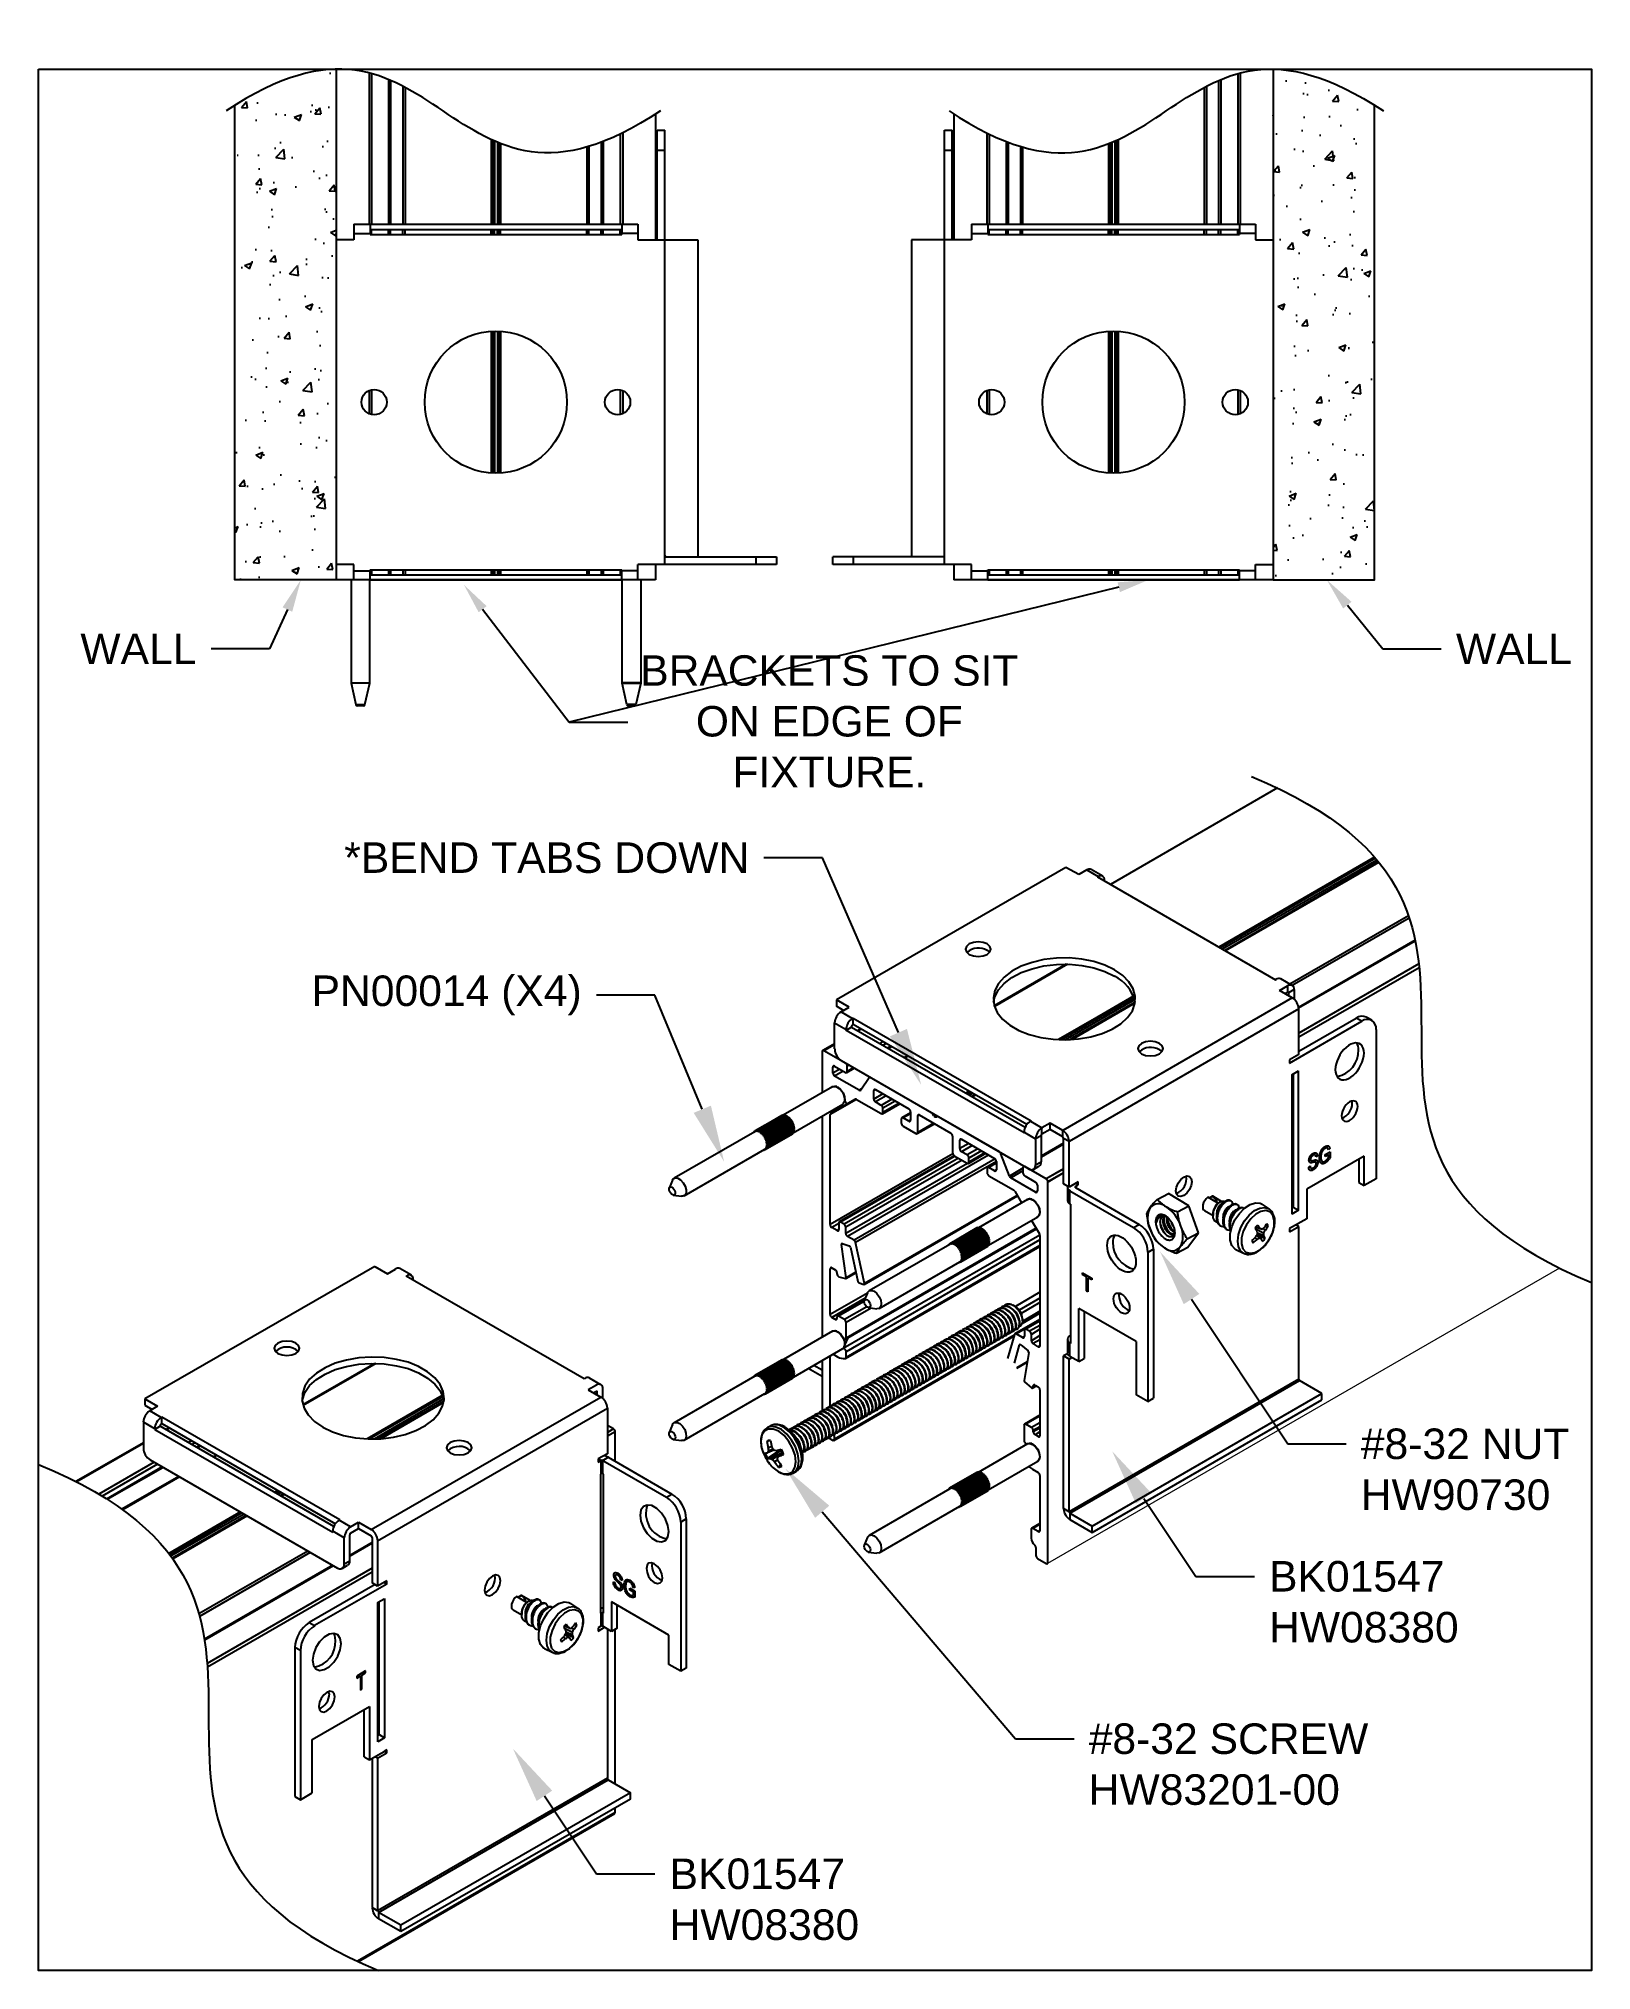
# Model space of a CAD drawing. Extents: x 0 to 9.6, y -11.7 to 0.2.
import ezdxf
from ezdxf import colors
from ezdxf.entities.mleader import LeaderData, LeaderLine
from ezdxf.math import Vec2, Vec3

# ---------------------------------------------------------------- set-up
doc = ezdxf.new("R2010")
doc.units = 0
doc.header["$LTSCALE"] = 0.5
doc.header["$MEASUREMENT"] = 0
for name, color, linetype in [('Ceiling', 42, 'CONTINUOUS'), ('Dimension', 10, 'CONTINUOUS'), ('FAB DWG', 221, 'CONTINUOUS'), ('Hardware', 242, 'CONTINUOUS'), ('Housing', 150, 'CONTINUOUS'), ('Mounting', 4, 'CONTINUOUS')]:
    doc.layers.add(name, color=color, linetype=linetype)
doc.layers.add('Text-Unprinted', color=131, linetype='CONTINUOUS', plot=False)
doc.styles.add('LSAD_Standard', font='arial.ttf')
doc.styles.get("Standard").update_dxf_attribs({"font": 'arial.ttf'})

msp = doc.modelspace()

# ---------------------------------------------------------------- hatches: boundary and pattern name
at = {"layer": 'Ceiling', "ltscale": 0.5, "transparency": 16777216}
h = msp.add_hatch(dxfattribs=at)
h.set_pattern_fill('AR-CONC', color=256, scale=0.063)
h.set_pattern_definition([(50, (5.5783, -2.01247), (0.451874, -0.039534), [0.04725, -0.51975]), (355, (5.5783, -2.01247), (-0.087413, 0.47388), [0.0378, -0.4158]), (100.451, (5.61595, -2.01576), (0.36446, 0.434347), [0.040156, -0.44172]), (46.184, (5.5783, -1.88647), (0.67236, -0.10428), [0.070875, -0.779625]), (96.636, (5.6343, -1.89516), (0.58884, 0.613695), [0.060235, -0.66258]), (351.184, (5.5783, -1.8865), (0.58884, 0.61369), [0.0567, -0.6237]), (21, (5.6413, -1.91797), (0.376051, -0.25365), [0.04725, -0.51975]), (326, (5.6413, -1.91797), (0.15329, 0.456845), [0.0378, -0.4158]), (71.451, (5.67263, -1.9391), (0.52934, 0.203195), [0.040156, -0.44172]), (37.5, (5.5783, -2.01247), (0.0076607, 0.209723), [0, -0.41076, 0, -0.4221, 0, -0.417375]), (7.5, (5.5783, -2.01247), (0.165734, 0.248479), [0, -0.24066, 0, -0.40131, 0, -0.159075]), (327.5, (5.4378, -2.01247), (0.336308, -0.0142096), [0, -0.1575, 0, -0.4914, 0, -0.65205]), (317.5, (5.3748, -2.01247), (0.367407, 0.063066), [0, -0.20475, 0, -0.32634, 0, -0.46305])])
h.paths.add_polyline_path([(1.833, 0), (1.833, -3.145), (1.208, -3.146), (1.208, -0.222)])
h = msp.add_hatch(dxfattribs=at)
h.set_pattern_fill('AR-CONC', color=256, scale=0.063)
h.set_pattern_definition([(50, (7.41507, -2.01247), (0.451874, -0.039534), [0.04725, -0.51975]), (355, (7.41507, -2.01247), (-0.08741, 0.47388), [0.0378, -0.4158]), (100.451, (7.4527, -2.01576), (0.36446, 0.43435), [0.04016, -0.44172]), (46.184, (7.41507, -1.88647), (0.67236, -0.10428), [0.07087, -0.77963]), (96.636, (7.4711, -1.89516), (0.58884, 0.6137), [0.06023, -0.66258]), (351.184, (7.4151, -1.8865), (0.58884, 0.6137), [0.0567, -0.6237]), (21, (7.47807, -1.91797), (0.37605, -0.25365), [0.04725, -0.51975]), (326, (7.47807, -1.91797), (0.15329, 0.45684), [0.0378, -0.4158]), (71.451, (7.5094, -1.9391), (0.52934, 0.203195), [0.04016, -0.44172]), (37.5, (7.41507, -2.01247), (0.007661, 0.209723), [0, -0.41076, 0, -0.4221, 0, -0.417375]), (7.5, (7.41507, -2.01247), (0.165734, 0.24848), [0, -0.24066, 0, -0.40131, 0, -0.159075]), (327.5, (7.27458, -2.01247), (0.336308, -0.01421), [0, -0.1575, 0, -0.4914, 0, -0.65205]), (317.5, (7.21158, -2.01247), (0.367407, 0.063066), [0, -0.20475, 0, -0.32634, 0, -0.46305])])
h.paths.add_polyline_path([(7.603, 0), (7.603, -3.145), (8.228, -3.146), (8.228, -0.222)])

# ---------------------------------------------------------------- linework, layer by layer
at = {"layer": 'Ceiling', "transparency": 16777216}
for points in [[(1.833, 0), (1.833, -3.145), (1.208, -3.145), (1.208, -0.222)], [(7.603, 0), (7.603, -3.145), (8.228, -3.145), (8.228, -0.222)]]:
    msp.add_lwpolyline(points, dxfattribs=at)
at = {"layer": 'Dimension', "transparency": 16777216}
for points in [[(3.829, -0.257), (3.16, -0.703), (2.491, -0.257), (1.823, 0.189), (1.154, -0.257)], [(5.607, -0.257), (6.276, -0.703), (6.944, -0.257), (7.613, 0.189), (8.282, -0.257)], [(7.469, -4.356), (8.512, -4.785), (8.516, -5.913), (8.52, -7.041), (9.563, -7.471)], [(0, -8.592), (1.043, -9.022), (1.047, -10.15), (1.051, -11.278), (2.094, -11.708)]]:
    msp.add_open_spline(points, degree=3, dxfattribs=at)
at = {"layer": 'Hardware', "lineweight": 25, "transparency": 16777216}
for p, q in [((1.924, -3.145), (1.924, -3.779)), ((2.039, -3.779), (2.039, -3.145)), ((3.593, -3.779), (3.593, -3.145)), ((3.708, -3.145), (3.708, -3.779)), ((1.924, -3.779), (2.031, -3.779)), ((1.924, -3.781), (1.954, -3.912)), ((2.039, -3.781), (1.924, -3.781)), ((2.01, -3.912), (2.039, -3.781)), ((2.031, -3.779), (2.039, -3.779)), ((3.602, -3.779), (3.593, -3.779)), ((3.622, -3.912), (3.593, -3.781)), ((3.593, -3.781), (3.708, -3.781)), ((3.708, -3.779), (3.602, -3.779)), ((3.708, -3.781), (3.679, -3.912)), ((1.954, -3.912), (2.01, -3.912)), ((2, -3.92), (1.963, -3.92)), ((3.679, -3.912), (3.622, -3.912)), ((3.632, -3.92), (3.669, -3.92))]:
    msp.add_line(p, q, dxfattribs=at)
at = {"layer": 'Hardware', "linetype": 'Continuous', "lineweight": 25, "transparency": 16777216}
for p, q in [((4.89, -6.266), (4.585, -6.442)), ((4.915, -6.265), (4.905, -6.264)), ((4.647, -6.549), (4.952, -6.374)), ((4.961, -6.362), (4.966, -6.352)), ((4.408, -6.542), (4.404, -6.544)), ((4.577, -6.443), (4.409, -6.541)), ((4.412, -6.542), (4.414, -6.541)), ((4.583, -6.441), (4.414, -6.538)), ((4.418, -6.541), (4.42, -6.539)), ((4.589, -6.441), (4.421, -6.538)), ((4.425, -6.541), (4.428, -6.539)), ((4.596, -6.442), (4.428, -6.539)), ((4.432, -6.542), (4.601, -6.445)), ((4.604, -6.445), (4.435, -6.542)), ((4.44, -6.546), (4.608, -6.449)), ((4.611, -6.449), (4.443, -6.546)), ((4.448, -6.551), (4.616, -6.454)), ((4.619, -6.455), (4.45, -6.552)), ((4.455, -6.557), (4.623, -6.46)), ((4.626, -6.462), (4.457, -6.559)), ((4.462, -6.565), (4.63, -6.467)), ((4.632, -6.47), (4.464, -6.567)), ((4.468, -6.573), (4.637, -6.476)), ((4.638, -6.479), (4.47, -6.576)), ((4.474, -6.582), (4.642, -6.485)), ((4.644, -6.488), (4.475, -6.585)), ((4.479, -6.592), (4.647, -6.495)), ((4.648, -6.498), (4.48, -6.595)), ((4.482, -6.602), (4.65, -6.505)), ((4.651, -6.508), (4.483, -6.605)), ((4.653, -6.517), (4.484, -6.614)), ((4.652, -6.535), (4.484, -6.632)), ((4.485, -6.612), (4.653, -6.514)), ((4.653, -6.526), (4.485, -6.623)), ((4.485, -6.637), (4.653, -6.54)), ((4.486, -6.621), (4.654, -6.524)), ((4.486, -6.63), (4.654, -6.532)), ((4.41, -6.543), (3.914, -6.83)), ((3.976, -6.937), (4.472, -6.651)), ((4.468, -6.655), (4.472, -6.653)), ((4.474, -6.653), (4.642, -6.556)), ((4.476, -6.648), (4.474, -6.649)), ((4.478, -6.649), (4.647, -6.552)), ((4.48, -6.644), (4.479, -6.645)), ((4.482, -6.644), (4.65, -6.547)), ((4.485, -6.637), (4.482, -6.639)), ((3.904, -6.842), (3.884, -6.89)), ((3.909, -6.933), (3.96, -6.94)), ((6.091, -6.96), (5.788, -7.135)), ((6.889, -6.96), (6.958, -6.923)), ((7.083, -7), (6.958, -6.923)), ((7.015, -7.037), (7.083, -7)), ((7.143, -7.166), (7.083, -7)), ((5.779, -7.136), (5.611, -7.233)), ((5.785, -7.134), (5.617, -7.232)), ((5.792, -7.134), (5.624, -7.231)), ((5.628, -7.234), (5.796, -7.137)), ((5.799, -7.136), (5.631, -7.233)), ((5.851, -7.241), (6.153, -7.067)), ((6.163, -7.055), (6.167, -7.046)), ((6.944, -7.065), (6.947, -7.066)), ((5.611, -7.237), (5.115, -7.523)), ((5.605, -7.24), (5.602, -7.242)), ((5.61, -7.234), (5.606, -7.237)), ((5.615, -7.235), (5.616, -7.234)), ((5.621, -7.234), (5.623, -7.233)), ((5.636, -7.236), (5.804, -7.139)), ((5.807, -7.139), (5.638, -7.236)), ((5.643, -7.24), (5.811, -7.143)), ((5.814, -7.144), (5.646, -7.241)), ((5.651, -7.246), (5.819, -7.148)), ((5.822, -7.15), (5.653, -7.247)), ((5.658, -7.252), (5.826, -7.155)), ((5.829, -7.157), (5.66, -7.254)), ((5.665, -7.26), (5.833, -7.163)), ((5.835, -7.165), (5.667, -7.262)), ((5.671, -7.269), (5.839, -7.172)), ((5.841, -7.174), (5.673, -7.271)), ((5.673, -7.347), (5.842, -7.25)), ((5.676, -7.278), (5.845, -7.181)), ((5.846, -7.184), (5.678, -7.281)), ((5.679, -7.344), (5.847, -7.247)), ((5.681, -7.288), (5.849, -7.191)), ((5.85, -7.194), (5.682, -7.291)), ((5.683, -7.339), (5.851, -7.242)), ((5.684, -7.298), (5.852, -7.201)), ((5.853, -7.203), (5.684, -7.301)), ((5.853, -7.23), (5.685, -7.327)), ((5.685, -7.333), (5.854, -7.235)), ((5.686, -7.307), (5.855, -7.21)), ((5.854, -7.213), (5.686, -7.31)), ((5.854, -7.222), (5.686, -7.319)), ((5.687, -7.317), (5.856, -7.219)), ((5.687, -7.325), (5.855, -7.228)), ((7.008, -7.292), (7.077, -7.255)), ((7.074, -7.203), (7.143, -7.166)), ((7.077, -7.255), (7.143, -7.166)), ((5.177, -7.631), (5.673, -7.344)), ((5.668, -7.349), (5.671, -7.347)), ((5.675, -7.343), (5.674, -7.344)), ((5.68, -7.339), (5.679, -7.34)), ((5.685, -7.333), (5.682, -7.334)), ((5.105, -7.535), (5.085, -7.583)), ((6.004, -7.613), (6.001, -7.611)), ((6.006, -7.615), (6.001, -7.613)), ((5.11, -7.626), (5.162, -7.633)), ((5.163, -7.633), (5.162, -7.633)), ((5.76, -7.722), (5.757, -7.724)), ((5.782, -7.71), (5.779, -7.711)), ((5.804, -7.697), (5.801, -7.698)), ((5.826, -7.684), (5.823, -7.686)), ((5.848, -7.671), (5.845, -7.673)), ((5.87, -7.659), (5.867, -7.66)), ((5.892, -7.646), (5.89, -7.647)), ((5.914, -7.633), (5.912, -7.635)), ((5.936, -7.62), (5.934, -7.622)), ((6.015, -7.619), (6.014, -7.618)), ((6.059, -7.695), (6.058, -7.683)), ((6.059, -7.708), (6.059, -7.695)), ((4.89, -7.772), (4.588, -7.946)), ((4.915, -7.771), (4.905, -7.769)), ((4.961, -7.867), (4.981, -7.82)), ((5.539, -7.85), (5.536, -7.851)), ((5.561, -7.837), (5.558, -7.839)), ((5.583, -7.824), (5.58, -7.826)), ((5.605, -7.812), (5.602, -7.813)), ((5.627, -7.799), (5.624, -7.8)), ((5.649, -7.786), (5.646, -7.788)), ((5.671, -7.773), (5.669, -7.775)), ((5.693, -7.761), (5.691, -7.762)), ((5.716, -7.748), (5.713, -7.749)), ((5.738, -7.735), (5.735, -7.737)), ((5.872, -7.847), (5.875, -7.845)), ((5.894, -7.834), (5.897, -7.832)), ((5.916, -7.821), (5.919, -7.82)), ((5.938, -7.809), (5.941, -7.807)), ((5.96, -7.796), (5.963, -7.794)), ((5.983, -7.783), (5.985, -7.781)), ((6.005, -7.77), (6.007, -7.769)), ((6.027, -7.758), (6.03, -7.756)), ((4.575, -7.95), (4.407, -8.048)), ((4.58, -7.948), (4.412, -8.045)), ((4.587, -7.946), (4.418, -8.043)), ((4.593, -7.947), (4.425, -8.044)), ((4.429, -8.047), (4.598, -7.95)), ((4.601, -7.949), (4.432, -8.046)), ((4.437, -8.05), (4.605, -7.953)), ((4.608, -7.953), (4.44, -8.05)), ((4.445, -8.054), (4.613, -7.957)), ((4.616, -7.958), (4.447, -8.055)), ((4.452, -8.06), (4.62, -7.963)), ((4.623, -7.964), (4.455, -8.062)), ((4.459, -8.067), (4.628, -7.97)), ((4.649, -8.054), (4.952, -7.879)), ((5.34, -7.965), (5.337, -7.966)), ((5.362, -7.952), (5.359, -7.954)), ((5.384, -7.939), (5.381, -7.941)), ((5.406, -7.926), (5.403, -7.928)), ((5.428, -7.914), (5.425, -7.915)), ((5.45, -7.901), (5.448, -7.903)), ((5.472, -7.888), (5.47, -7.89)), ((5.495, -7.875), (5.492, -7.877)), ((5.517, -7.863), (5.514, -7.864)), ((5.673, -7.962), (5.676, -7.96)), ((5.695, -7.949), (5.698, -7.947)), ((5.717, -7.936), (5.72, -7.935)), ((5.74, -7.923), (5.742, -7.922)), ((5.762, -7.911), (5.764, -7.909)), ((5.784, -7.898), (5.786, -7.896)), ((5.806, -7.885), (5.809, -7.883)), ((5.828, -7.872), (5.831, -7.871)), ((5.85, -7.86), (5.853, -7.858)), ((4.411, -8.048), (3.914, -8.335)), ((4.406, -8.05), (4.402, -8.052)), ((4.416, -8.047), (4.417, -8.046)), ((4.422, -8.046), (4.424, -8.045)), ((4.63, -7.972), (4.461, -8.069)), ((4.466, -8.075), (4.634, -7.978)), ((4.636, -7.981), (4.468, -8.078)), ((4.472, -8.084), (4.64, -7.987)), ((4.642, -7.99), (4.473, -8.087)), ((4.476, -8.157), (4.644, -8.06)), ((4.477, -8.094), (4.645, -7.997)), ((4.646, -7.999), (4.478, -8.097)), ((4.48, -8.153), (4.648, -8.056)), ((4.481, -8.104), (4.649, -8.006)), ((4.65, -8.009), (4.482, -8.106)), ((4.651, -8.045), (4.483, -8.142)), ((4.483, -8.147), (4.652, -8.05)), ((4.484, -8.113), (4.652, -8.016)), ((4.652, -8.019), (4.484, -8.116)), ((4.653, -8.028), (4.485, -8.126)), ((4.653, -8.037), (4.485, -8.134)), ((4.485, -8.14), (4.654, -8.043)), ((4.486, -8.123), (4.654, -8.026)), ((4.486, -8.132), (4.655, -8.035)), ((5.141, -8.08), (5.138, -8.081)), ((5.163, -8.067), (5.16, -8.068)), ((5.185, -8.054), (5.182, -8.056)), ((5.207, -8.041), (5.205, -8.043)), ((5.229, -8.028), (5.227, -8.03)), ((5.251, -8.016), (5.249, -8.017)), ((5.274, -8.003), (5.271, -8.005)), ((5.296, -7.99), (5.293, -7.992)), ((5.318, -7.977), (5.315, -7.979)), ((5.452, -8.089), (5.455, -8.088)), ((5.474, -8.076), (5.477, -8.075)), ((5.496, -8.064), (5.499, -8.062)), ((5.519, -8.051), (5.521, -8.049)), ((5.541, -8.038), (5.543, -8.037)), ((5.563, -8.025), (5.565, -8.024)), ((5.585, -8.013), (5.588, -8.011)), ((5.607, -8), (5.61, -7.998)), ((5.629, -7.987), (5.632, -7.986)), ((5.651, -7.974), (5.654, -7.973)), ((3.976, -8.443), (4.472, -8.156)), ((4.464, -8.162), (4.467, -8.16)), ((4.47, -8.16), (4.475, -8.158)), ((4.478, -8.152), (4.476, -8.153)), ((4.482, -8.147), (4.48, -8.148)), ((4.92, -8.207), (4.917, -8.209)), ((4.942, -8.194), (4.939, -8.196)), ((4.964, -8.182), (4.961, -8.183)), ((4.986, -8.169), (4.984, -8.17)), ((5.008, -8.156), (5.006, -8.158)), ((5.031, -8.143), (5.028, -8.145)), ((5.053, -8.131), (5.05, -8.132)), ((5.075, -8.118), (5.072, -8.119)), ((5.097, -8.105), (5.094, -8.107)), ((5.119, -8.092), (5.116, -8.094)), ((5.253, -8.204), (5.256, -8.202)), ((5.275, -8.191), (5.278, -8.19)), ((5.298, -8.178), (5.3, -8.177)), ((5.32, -8.166), (5.322, -8.164)), ((5.342, -8.153), (5.345, -8.151)), ((5.364, -8.14), (5.367, -8.139)), ((5.386, -8.127), (5.389, -8.126)), ((5.408, -8.115), (5.411, -8.113)), ((5.43, -8.102), (5.433, -8.1)), ((4.721, -8.322), (4.718, -8.323)), ((4.743, -8.309), (4.74, -8.311)), ((4.765, -8.296), (4.763, -8.298)), ((4.787, -8.284), (4.785, -8.285)), ((4.81, -8.271), (4.807, -8.272)), ((4.832, -8.258), (4.829, -8.26)), ((4.854, -8.245), (4.851, -8.247)), ((4.876, -8.233), (4.873, -8.234)), ((4.898, -8.22), (4.895, -8.221)), ((5.054, -8.319), (5.057, -8.317)), ((5.077, -8.306), (5.079, -8.304)), ((5.099, -8.293), (5.101, -8.292)), ((5.121, -8.281), (5.124, -8.279)), ((5.143, -8.268), (5.146, -8.266)), ((5.165, -8.255), (5.168, -8.253)), ((5.187, -8.242), (5.19, -8.241)), ((5.209, -8.23), (5.212, -8.228)), ((5.231, -8.217), (5.234, -8.215)), ((3.904, -8.347), (3.884, -8.395)), ((3.909, -8.438), (3.96, -8.445)), ((3.972, -8.444), (3.96, -8.445)), ((4.502, -8.446), (4.485, -8.45)), ((4.506, -8.355), (4.487, -8.366)), ((4.489, -8.365), (4.487, -8.366)), ((4.508, -8.354), (4.506, -8.355)), ((4.633, -8.373), (4.63, -8.374)), ((4.655, -8.36), (4.652, -8.362)), ((4.677, -8.347), (4.674, -8.349)), ((4.699, -8.335), (4.696, -8.336)), ((4.834, -8.446), (4.836, -8.445)), ((4.856, -8.434), (4.858, -8.432)), ((4.878, -8.421), (4.88, -8.419)), ((4.9, -8.408), (4.903, -8.407)), ((4.922, -8.395), (4.925, -8.394)), ((4.944, -8.383), (4.947, -8.381)), ((4.966, -8.37), (4.969, -8.368)), ((4.988, -8.357), (4.991, -8.355)), ((5.01, -8.344), (5.013, -8.343)), ((5.032, -8.332), (5.035, -8.33)), ((4.488, -8.519), (4.527, -8.502)), ((4.555, -8.512), (4.488, -8.555)), ((4.488, -8.519), (4.489, -8.519)), ((4.489, -8.519), (4.527, -8.502)), ((4.493, -8.49), (4.514, -8.479)), ((4.514, -8.481), (4.493, -8.492)), ((4.493, -8.492), (4.493, -8.49)), ((4.523, -8.498), (4.494, -8.511)), ((4.495, -8.509), (4.522, -8.496)), ((4.504, -8.555), (4.567, -8.509)), ((4.505, -8.555), (4.504, -8.555)), ((4.568, -8.509), (4.505, -8.555)), ((4.516, -8.485), (4.516, -8.486)), ((4.516, -8.56), (4.584, -8.515)), ((4.585, -8.517), (4.518, -8.561)), ((4.531, -8.575), (4.552, -8.563)), ((4.552, -8.564), (4.532, -8.576)), ((4.542, -8.507), (4.543, -8.507)), ((4.555, -8.512), (4.567, -8.509)), ((4.586, -8.522), (4.558, -8.542)), ((4.559, -8.542), (4.558, -8.542)), ((4.586, -8.522), (4.559, -8.542)), ((4.567, -8.509), (4.568, -8.509)), ((4.568, -8.509), (4.583, -8.514)), ((4.723, -8.51), (4.726, -8.509)), ((4.745, -8.497), (4.748, -8.496)), ((4.767, -8.485), (4.77, -8.483)), ((4.789, -8.472), (4.792, -8.47)), ((4.811, -8.459), (4.814, -8.458)), ((6.091, -8.466), (5.787, -8.641)), ((6.163, -8.561), (6.167, -8.551)), ((4.532, -8.576), (4.531, -8.575)), ((4.554, -8.57), (4.554, -8.571)), ((4.571, -8.593), (4.556, -8.608)), ((4.648, -8.645), (4.667, -8.634)), ((5.778, -8.642), (5.61, -8.739)), ((5.784, -8.64), (5.616, -8.737)), ((5.791, -8.64), (5.623, -8.737)), ((5.627, -8.74), (5.795, -8.643)), ((5.798, -8.641), (5.63, -8.738)), ((5.634, -8.742), (5.802, -8.644)), ((5.805, -8.644), (5.637, -8.741)), ((5.642, -8.745), (5.81, -8.648)), ((5.813, -8.648), (5.645, -8.745)), ((5.649, -8.75), (5.818, -8.653)), ((5.82, -8.654), (5.652, -8.751)), ((5.657, -8.757), (5.825, -8.659)), ((5.827, -8.661), (5.659, -8.758)), ((5.664, -8.764), (5.832, -8.667)), ((5.834, -8.669), (5.666, -8.767)), ((5.67, -8.773), (5.838, -8.676)), ((5.84, -8.678), (5.672, -8.775)), ((5.848, -8.749), (6.153, -8.573)), ((5.611, -8.742), (5.115, -9.029)), ((5.609, -8.741), (5.605, -8.743)), ((5.614, -8.741), (5.615, -8.74)), ((5.62, -8.74), (5.622, -8.738)), ((5.674, -8.852), (5.843, -8.755)), ((5.676, -8.782), (5.844, -8.685)), ((5.845, -8.688), (5.677, -8.785)), ((5.679, -8.849), (5.848, -8.752)), ((5.68, -8.792), (5.848, -8.695)), ((5.849, -8.697), (5.681, -8.795)), ((5.683, -8.843), (5.851, -8.746)), ((5.684, -8.802), (5.852, -8.704)), ((5.852, -8.707), (5.684, -8.804)), ((5.853, -8.734), (5.685, -8.831)), ((5.686, -8.811), (5.854, -8.714)), ((5.854, -8.717), (5.686, -8.814)), ((5.854, -8.726), (5.686, -8.823)), ((5.686, -8.837), (5.854, -8.74)), ((5.687, -8.821), (5.856, -8.723)), ((5.687, -8.829), (5.856, -8.732)), ((5.177, -9.136), (5.673, -8.85)), ((5.669, -8.855), (5.673, -8.852)), ((5.676, -8.848), (5.675, -8.849)), ((5.681, -8.843), (5.679, -8.844)), ((5.685, -8.837), (5.683, -8.838)), ((5.105, -9.041), (5.085, -9.089)), ((5.11, -9.132), (5.162, -9.139))]:
    msp.add_line(p, q, dxfattribs=at)
at = {"layer": 'Hardware', "transparency": 16777216}
for p, q in [((7.26, -6.982), (7.2, -6.947)), ((7.229, -6.941), (7.21, -6.953)), ((7.231, -6.941), (7.229, -6.941)), ((7.285, -6.973), (7.231, -6.941)), ((7.278, -6.975), (7.269, -6.981)), ((7.344, -6.971), (7.339, -6.968)), ((7.383, -6.993), (7.378, -6.99)), ((7.422, -7.016), (7.418, -7.013)), ((7.578, -7.019), (7.535, -6.99)), ((7.18, -7.029), (7.233, -7.06)), ((7.233, -7.043), (7.233, -7.059)), ((7.277, -7.121), (7.282, -7.124)), ((7.498, -7.129), (7.533, -7.144)), ((7.499, -7.129), (7.522, -7.139)), ((7.557, -7.12), (7.572, -7.123)), ((7.316, -7.144), (7.321, -7.147)), ((7.474, -7.218), (7.48, -7.227)), ((7.491, -7.197), (7.504, -7.206)), ((7.496, -7.142), (7.546, -7.167)), ((7.501, -7.183), (7.519, -7.197)), ((7.503, -7.181), (7.529, -7.202)), ((7.506, -7.166), (7.546, -7.183)), ((7.507, -7.172), (7.552, -7.2)), ((7.54, -7.139), (7.555, -7.149)), ((7.374, -7.268), (7.421, -7.291)), ((6.117, -8.464), (6.106, -8.463)), ((2.922, -9.487), (2.975, -9.518)), ((3.002, -9.44), (2.943, -9.405)), ((2.971, -9.399), (2.952, -9.411)), ((2.973, -9.399), (2.971, -9.399)), ((3.027, -9.431), (2.973, -9.399)), ((2.975, -9.501), (2.975, -9.517)), ((3.02, -9.434), (3.011, -9.439)), ((3.086, -9.429), (3.081, -9.426)), ((3.125, -9.451), (3.12, -9.448)), ((3.164, -9.474), (3.16, -9.471)), ((3.32, -9.477), (3.277, -9.448)), ((3.019, -9.579), (3.024, -9.582)), ((3.058, -9.602), (3.063, -9.605)), ((3.238, -9.6), (3.288, -9.625)), ((3.24, -9.587), (3.275, -9.602)), ((3.241, -9.587), (3.264, -9.597)), ((3.248, -9.624), (3.288, -9.641)), ((3.249, -9.63), (3.294, -9.658)), ((3.282, -9.598), (3.297, -9.607)), ((3.299, -9.578), (3.315, -9.581)), ((3.116, -9.726), (3.163, -9.749)), ((3.216, -9.676), (3.222, -9.685)), ((3.233, -9.655), (3.246, -9.664)), ((3.243, -9.641), (3.261, -9.655)), ((3.245, -9.639), (3.272, -9.66))]:
    msp.add_line(p, q, dxfattribs=at)
at = {"layer": 'Hardware', "linetype": 'Continuous', "lineweight": 25, "transparency": 16777216, "flags": 128}
for points in [[(4.89, -6.266), (4.897, -6.264), (4.913, -6.266), (4.93, -6.276), (4.946, -6.293)], [(4.946, -6.293), (4.957, -6.314), (4.964, -6.336), (4.963, -6.356), (4.956, -6.37), (4.952, -6.374)], [(4.418, -6.541), (4.417, -6.539), (4.417, -6.539), (4.416, -6.538), (4.415, -6.538), (4.414, -6.539), (4.414, -6.539), (4.414, -6.54), (4.414, -6.542)], [(4.425, -6.541), (4.424, -6.539), (4.424, -6.538), (4.423, -6.538), (4.422, -6.538), (4.421, -6.538), (4.42, -6.538), (4.42, -6.539), (4.42, -6.54)], [(4.432, -6.542), (4.432, -6.541), (4.431, -6.54), (4.43, -6.539), (4.429, -6.539), (4.428, -6.539), (4.428, -6.539), (4.427, -6.54), (4.427, -6.541)], [(4.44, -6.546), (4.44, -6.544), (4.439, -6.543), (4.438, -6.542), (4.437, -6.542), (4.436, -6.541), (4.435, -6.542), (4.435, -6.542), (4.435, -6.543)], [(4.475, -6.648), (4.476, -6.649), (4.477, -6.649), (4.478, -6.65), (4.479, -6.649), (4.479, -6.648), (4.479, -6.647), (4.479, -6.646), (4.479, -6.645)], [(4.48, -6.643), (4.481, -6.644), (4.481, -6.644), (4.482, -6.644), (4.483, -6.643), (4.483, -6.642), (4.483, -6.641), (4.483, -6.64), (4.482, -6.639)], [(4.483, -6.637), (4.484, -6.637), (4.484, -6.637), (4.485, -6.637), (4.485, -6.636), (4.486, -6.635), (4.485, -6.634), (4.485, -6.633), (4.484, -6.632)], [(4.484, -6.63), (4.485, -6.63), (4.486, -6.63), (4.487, -6.629), (4.487, -6.628), (4.487, -6.627), (4.486, -6.626), (4.486, -6.624), (4.485, -6.623)], [(3.913, -6.896), (3.919, -6.905), (3.921, -6.915), (3.921, -6.924), (3.918, -6.93), (3.913, -6.933), (3.906, -6.932), (3.898, -6.927), (3.891, -6.92), (3.886, -6.911), (3.883, -6.901), (3.883, -6.892), (3.886, -6.886), (3.892, -6.883), (3.899, -6.884), (3.906, -6.889), (3.913, -6.896)], [(3.904, -6.842), (3.909, -6.834), (3.921, -6.827), (3.937, -6.829), (3.954, -6.84), (3.97, -6.857), (3.982, -6.878), (3.988, -6.9), (3.988, -6.919), (3.981, -6.933), (3.968, -6.94), (3.96, -6.94)], [(6.091, -6.96), (6.105, -6.957), (6.122, -6.963), (6.139, -6.977), (6.153, -6.996), (6.162, -7.018), (6.166, -7.039), (6.162, -7.056), (6.153, -7.067), (6.153, -7.067)], [(6.998, -7.168), (6.998, -7.163), (6.998, -7.159), (6.997, -7.154), (6.997, -7.149), (6.996, -7.144), (6.995, -7.139), (6.993, -7.134), (6.992, -7.129), (6.99, -7.124), (6.988, -7.119), (6.985, -7.114), (6.983, -7.11), (6.98, -7.105), (6.978, -7.1), (6.975, -7.096), (6.972, -7.091), (6.968, -7.087), (6.965, -7.083), (6.962, -7.079), (6.958, -7.076), (6.955, -7.072), (6.951, -7.069), (6.947, -7.066), (6.943, -7.063), (6.94, -7.061), (6.936, -7.059), (6.932, -7.057), (6.928, -7.056), (6.925, -7.054), (6.921, -7.054), (6.917, -7.053), (6.914, -7.053), (6.911, -7.053), (6.907, -7.053), (6.904, -7.054), (6.901, -7.055), (6.898, -7.056), (6.896, -7.058), (6.893, -7.06), (6.891, -7.062), (6.889, -7.064), (6.887, -7.067), (6.885, -7.07), (6.883, -7.073), (6.882, -7.077), (6.881, -7.08), (6.88, -7.084), (6.88, -7.088), (6.879, -7.093), (6.879, -7.097), (6.879, -7.102), (6.88, -7.106), (6.88, -7.111), (6.881, -7.116), (6.882, -7.121), (6.884, -7.126), (6.885, -7.131), (6.887, -7.136), (6.889, -7.141), (6.891, -7.146), (6.893, -7.151), (6.896, -7.155), (6.898, -7.16), (6.901, -7.165), (6.904, -7.169), (6.907, -7.174), (6.911, -7.178), (6.914, -7.182), (6.918, -7.185), (6.921, -7.189), (6.925, -7.192), (6.928, -7.195), (6.932, -7.198), (6.936, -7.2), (6.94, -7.203), (6.943, -7.205), (6.947, -7.206), (6.951, -7.208), (6.955, -7.209), (6.958, -7.209), (6.962, -7.21), (6.965, -7.21), (6.968, -7.21), (6.972, -7.209), (6.975, -7.208), (6.978, -7.207), (6.98, -7.206), (6.983, -7.204), (6.985, -7.202), (6.988, -7.2), (6.99, -7.197), (6.992, -7.194), (6.993, -7.191), (6.995, -7.188), (6.996, -7.184), (6.997, -7.18), (6.997, -7.176), (6.998, -7.172), (6.998, -7.168)], [(5.603, -7.242), (5.602, -7.242), (5.602, -7.242)], [(5.621, -7.234), (5.62, -7.233), (5.619, -7.232), (5.618, -7.231), (5.618, -7.231), (5.617, -7.232), (5.616, -7.232), (5.616, -7.233), (5.616, -7.235)], [(5.628, -7.234), (5.627, -7.233), (5.627, -7.232), (5.626, -7.231), (5.625, -7.231), (5.624, -7.231), (5.623, -7.232), (5.623, -7.233), (5.623, -7.234)], [(5.636, -7.236), (5.635, -7.235), (5.634, -7.234), (5.633, -7.233), (5.632, -7.233), (5.631, -7.233), (5.631, -7.233), (5.63, -7.234), (5.63, -7.235)], [(5.643, -7.24), (5.643, -7.239), (5.642, -7.238), (5.641, -7.237), (5.64, -7.236), (5.639, -7.236), (5.639, -7.236), (5.638, -7.237), (5.638, -7.237)], [(5.842, -7.249), (5.842, -7.25), (5.842, -7.25)], [(5.68, -7.338), (5.681, -7.339), (5.682, -7.339), (5.683, -7.339), (5.683, -7.338), (5.683, -7.338), (5.683, -7.336), (5.683, -7.335), (5.682, -7.334)], [(5.683, -7.332), (5.684, -7.333), (5.685, -7.333), (5.686, -7.332), (5.686, -7.332), (5.686, -7.331), (5.686, -7.329), (5.686, -7.328), (5.685, -7.327)], [(5.685, -7.325), (5.686, -7.325), (5.687, -7.325), (5.688, -7.324), (5.688, -7.324), (5.688, -7.322), (5.688, -7.321), (5.687, -7.32), (5.686, -7.319)], [(5.086, -7.6), (5.084, -7.59), (5.086, -7.583), (5.09, -7.578), (5.096, -7.577), (5.104, -7.579), (5.111, -7.585), (5.117, -7.594), (5.121, -7.603), (5.123, -7.613), (5.121, -7.62), (5.117, -7.625), (5.111, -7.626), (5.104, -7.624), (5.096, -7.618), (5.09, -7.609), (5.086, -7.6)], [(5.105, -7.535), (5.105, -7.534), (5.115, -7.523), (5.129, -7.52), (5.146, -7.526), (5.163, -7.54), (5.177, -7.559), (5.186, -7.581), (5.19, -7.602), (5.186, -7.62), (5.177, -7.631), (5.163, -7.633), (5.163, -7.633)], [(6.039, -7.64), (6.021, -7.623), (6.015, -7.619)], [(4.89, -7.772), (4.893, -7.77), (4.908, -7.77), (4.925, -7.778), (4.941, -7.793), (4.955, -7.814), (4.963, -7.836), (4.964, -7.856), (4.959, -7.872), (4.952, -7.879)], [(4.982, -7.814), (4.982, -7.815), (4.981, -7.82)], [(4.575, -7.95), (4.575, -7.95), (4.576, -7.95)], [(4.422, -8.046), (4.422, -8.045), (4.421, -8.044), (4.42, -8.043), (4.419, -8.043), (4.418, -8.043), (4.418, -8.044), (4.417, -8.045), (4.418, -8.046)], [(4.429, -8.047), (4.429, -8.046), (4.428, -8.045), (4.427, -8.044), (4.426, -8.044), (4.425, -8.044), (4.425, -8.044), (4.424, -8.045), (4.424, -8.046)], [(4.437, -8.05), (4.437, -8.049), (4.436, -8.047), (4.435, -8.047), (4.434, -8.046), (4.433, -8.046), (4.432, -8.046), (4.432, -8.047), (4.432, -8.048)], [(4.445, -8.054), (4.444, -8.053), (4.444, -8.052), (4.443, -8.051), (4.442, -8.05), (4.441, -8.05), (4.44, -8.05), (4.44, -8.05), (4.439, -8.051)], [(4.477, -8.152), (4.478, -8.153), (4.479, -8.153), (4.48, -8.153), (4.48, -8.153), (4.481, -8.152), (4.481, -8.151), (4.481, -8.15), (4.48, -8.148)], [(4.481, -8.147), (4.482, -8.147), (4.483, -8.147), (4.484, -8.147), (4.484, -8.146), (4.484, -8.145), (4.484, -8.144), (4.484, -8.143), (4.483, -8.142)], [(4.484, -8.14), (4.484, -8.14), (4.485, -8.14), (4.486, -8.14), (4.486, -8.139), (4.486, -8.138), (4.486, -8.136), (4.485, -8.135), (4.485, -8.134)], [(4.485, -8.132), (4.486, -8.132), (4.486, -8.132), (4.487, -8.131), (4.487, -8.13), (4.487, -8.129), (4.486, -8.128), (4.486, -8.126), (4.485, -8.126)], [(3.887, -8.419), (3.884, -8.409), (3.883, -8.4), (3.885, -8.393), (3.89, -8.389), (3.897, -8.389), (3.904, -8.393), (3.912, -8.399), (3.917, -8.408), (3.921, -8.418), (3.922, -8.427), (3.919, -8.434), (3.914, -8.438), (3.908, -8.438), (3.9, -8.435), (3.893, -8.428), (3.887, -8.419)], [(3.904, -8.347), (3.906, -8.343), (3.917, -8.334), (3.932, -8.333), (3.949, -8.341), (3.966, -8.357), (3.979, -8.377), (3.987, -8.399), (3.988, -8.42), (3.983, -8.436), (3.972, -8.444), (3.972, -8.444)], [(4.644, -8.491), (4.621, -8.45), (4.591, -8.414), (4.558, -8.388), (4.524, -8.374), (4.494, -8.374), (4.47, -8.387), (4.454, -8.412), (4.448, -8.448), (4.453, -8.489), (4.458, -8.508)], [(4.661, -8.483), (4.637, -8.442), (4.608, -8.405), (4.575, -8.378), (4.541, -8.362), (4.509, -8.359), (4.489, -8.365)], [(4.68, -8.473), (4.656, -8.431), (4.627, -8.394), (4.594, -8.367), (4.56, -8.351), (4.528, -8.348), (4.508, -8.354)], [(4.51, -8.598), (4.521, -8.61), (4.554, -8.636), (4.588, -8.649), (4.618, -8.65), (4.642, -8.637), (4.658, -8.611), (4.664, -8.576), (4.659, -8.535), (4.644, -8.491)], [(4.649, -8.644), (4.663, -8.633), (4.677, -8.605), (4.681, -8.569), (4.676, -8.527), (4.661, -8.483)], [(4.667, -8.634), (4.681, -8.622), (4.696, -8.594), (4.7, -8.558), (4.695, -8.516), (4.68, -8.473)], [(6.091, -8.466), (6.091, -8.465), (6.105, -8.463), (6.122, -8.469), (6.139, -8.483), (6.153, -8.502), (6.162, -8.524), (6.166, -8.545), (6.162, -8.562), (6.153, -8.573)], [(5.62, -8.74), (5.619, -8.738), (5.618, -8.738), (5.617, -8.737), (5.616, -8.737), (5.616, -8.738), (5.615, -8.738), (5.615, -8.739), (5.615, -8.74)], [(5.627, -8.74), (5.626, -8.739), (5.625, -8.738), (5.624, -8.737), (5.623, -8.737), (5.623, -8.737), (5.622, -8.737), (5.622, -8.738), (5.622, -8.739)], [(5.634, -8.742), (5.634, -8.74), (5.633, -8.739), (5.632, -8.738), (5.631, -8.738), (5.63, -8.738), (5.629, -8.738), (5.629, -8.739), (5.629, -8.74)], [(5.642, -8.745), (5.641, -8.744), (5.641, -8.743), (5.64, -8.742), (5.639, -8.741), (5.638, -8.741), (5.637, -8.741), (5.637, -8.741), (5.636, -8.742)], [(5.844, -8.754), (5.843, -8.755), (5.843, -8.755)], [(5.681, -8.843), (5.682, -8.843), (5.682, -8.844), (5.683, -8.843), (5.684, -8.843), (5.684, -8.842), (5.684, -8.841), (5.684, -8.84), (5.683, -8.838)], [(5.684, -8.837), (5.685, -8.837), (5.686, -8.837), (5.686, -8.837), (5.687, -8.836), (5.687, -8.835), (5.686, -8.834), (5.686, -8.832), (5.685, -8.831)], [(5.686, -8.829), (5.687, -8.829), (5.687, -8.829), (5.688, -8.829), (5.688, -8.828), (5.688, -8.827), (5.688, -8.825), (5.687, -8.824), (5.686, -8.823)], [(5.105, -9.041), (5.106, -9.039), (5.115, -9.029), (5.13, -9.026), (5.146, -9.032), (5.163, -9.046), (5.177, -9.065), (5.187, -9.087), (5.19, -9.108), (5.186, -9.126), (5.177, -9.136), (5.177, -9.136)], [(5.09, -9.115), (5.086, -9.105), (5.084, -9.096), (5.086, -9.088), (5.09, -9.083), (5.096, -9.082), (5.104, -9.085), (5.111, -9.091), (5.117, -9.099), (5.121, -9.109), (5.123, -9.118), (5.121, -9.126), (5.117, -9.131), (5.111, -9.132), (5.103, -9.129), (5.096, -9.123), (5.09, -9.115)], [(5.177, -9.136), (5.162, -9.139), (5.162, -9.139)]]:
    msp.add_lwpolyline(points, dxfattribs=at)
at = {"layer": 'Hardware', "transparency": 16777216, "flags": 128}
for points in [[(7.2, -6.947), (7.191, -6.956), (7.182, -6.968), (7.175, -6.98), (7.171, -6.994), (7.17, -7.006), (7.171, -7.017), (7.175, -7.025), (7.18, -7.029)], [(7.349, -7.243), (7.339, -7.211), (7.339, -7.172), (7.349, -7.129), (7.368, -7.086), (7.395, -7.046), (7.427, -7.013), (7.461, -6.991), (7.494, -6.981), (7.523, -6.984), (7.535, -6.99)], [(7.42, -7.291), (7.404, -7.279), (7.39, -7.252), (7.385, -7.217), (7.39, -7.176), (7.405, -7.133), (7.427, -7.092), (7.456, -7.057), (7.489, -7.029), (7.522, -7.013), (7.553, -7.01), (7.578, -7.019)], [(7.417, -7.265), (7.435, -7.285), (7.46, -7.292), (7.49, -7.287), (7.522, -7.27), (7.553, -7.242), (7.579, -7.206), (7.599, -7.165), (7.61, -7.124), (7.61, -7.087), (7.601, -7.057), (7.583, -7.037), (7.558, -7.029), (7.528, -7.034), (7.496, -7.051), (7.465, -7.079), (7.439, -7.116), (7.419, -7.156), (7.409, -7.197), (7.408, -7.234), (7.417, -7.265)], [(7.374, -7.268), (7.368, -7.265), (7.349, -7.243)], [(2.943, -9.405), (2.933, -9.414), (2.924, -9.426), (2.918, -9.438), (2.913, -9.452), (2.912, -9.464), (2.913, -9.475), (2.918, -9.483), (2.922, -9.487)], [(3.091, -9.701), (3.081, -9.669), (3.081, -9.63), (3.091, -9.587), (3.111, -9.544), (3.137, -9.504), (3.169, -9.471), (3.203, -9.449), (3.236, -9.439), (3.265, -9.442), (3.277, -9.448)], [(3.163, -9.749), (3.146, -9.737), (3.132, -9.71), (3.127, -9.675), (3.132, -9.634), (3.147, -9.591), (3.17, -9.55), (3.198, -9.515), (3.231, -9.487), (3.264, -9.471), (3.295, -9.468), (3.321, -9.477)], [(3.159, -9.723), (3.177, -9.743), (3.202, -9.75), (3.233, -9.745), (3.265, -9.728), (3.295, -9.7), (3.322, -9.664), (3.341, -9.623), (3.352, -9.582), (3.353, -9.545), (3.344, -9.515), (3.325, -9.495), (3.3, -9.487), (3.27, -9.492), (3.238, -9.509), (3.207, -9.537), (3.181, -9.574), (3.162, -9.614), (3.151, -9.655), (3.15, -9.692), (3.159, -9.723)], [(3.116, -9.726), (3.11, -9.723), (3.091, -9.701)]]:
    msp.add_lwpolyline(points, dxfattribs=at)
at = {"layer": 'Hardware', "lineweight": 25, "transparency": 16777216}
for centre, start, end in [((1.934, -3.779), 180, 192.5), ((2.029, -3.779), 347.5, 0), ((3.603, -3.779), 180, 192.5), ((3.698, -3.779), 347.5, 0), ((1.963, -3.91), 192.5, 270), ((2, -3.91), 270, 347.5), ((3.632, -3.91), 192.5, 270), ((3.669, -3.91), 270, 347.5)]:
    msp.add_arc(centre, 0.01, start, end, dxfattribs=at)
at = {"layer": 'Hardware', "linetype": 'Continuous', "lineweight": 25, "transparency": 16777216}
for centre, radius, start, end in [((4.41, -6.543), 0.0023, 15.4312, 221.4296), ((4.399, -6.52), 0.0257, 294.3693, 299.39), ((4.421, -6.563), 0.0226, 97.1331, 108.8898), ((4.422, -6.569), 0.0284, 82.7172, 92.8169), ((4.42, -6.578), 0.038, 70.8395, 79.153), ((4.578, -6.445), 0.00201, 62.2221, 113.4807), ((4.583, -6.444), 0.00304, 33.1773, 103.7858), ((4.59, -6.444), 0.00356, 11.6407, 102.0785), ((4.597, -6.446), 0.00395, 7.5392, 98.3603), ((4.604, -6.449), 0.00431, 3.5129, 95.1109), ((4.611, -6.453), 0.00459, 359.2799, 92.5126), ((4.619, -6.459), 0.0045, 350.6136, 94.7007), ((4.626, -6.466), 0.00466, 346.4456, 92.6659), ((4.632, -6.475), 0.00477, 341.9578, 89.6595), ((4.638, -6.483), 0.00489, 337.2683, 82.7229), ((4.643, -6.493), 0.00477, 330.3311, 78.0335), ((4.647, -6.502), 0.00466, 327.3264, 73.5485), ((4.648, -6.544), 0.00356, 317.9258, 48.3414), ((4.649, -6.512), 0.0045, 325.2947, 69.3779), ((4.65, -6.538), 0.00395, 321.6286, 52.4579), ((4.651, -6.521), 0.00425, 322.4368, 65.7567), ((4.651, -6.53), 0.00393, 318.8992, 62.4621), ((4.405, -6.546), 0.00203, 34.4931, 205.5), ((4.415, -6.59), 0.051, 61.1137, 67.9406), ((4.444, -6.55), 0.0035, 344.8306, 126.8583), ((4.408, -6.604), 0.0662, 52.9761, 58.7129), ((4.398, -6.616), 0.0816, 45.9376, 50.9259), ((4.451, -6.556), 0.00399, 345.3954, 111.4681), ((4.389, -6.625), 0.095, 39.6099, 44.1175), ((4.458, -6.563), 0.00444, 344.606, 99.1214), ((4.382, -6.631), 0.104, 33.6864, 37.9308), ((4.464, -6.572), 0.00477, 341.9578, 89.6595), ((4.467, -6.654), 0.00203, 214.4527, 25.5403), ((4.379, -6.633), 0.107, 27.9192, 32.072), ((4.469, -6.581), 0.00489, 337.2683, 82.7229), ((4.472, -6.651), 0.0023, 198.5641, 44.5569), ((4.462, -6.633), 0.0207, 300.0006, 306.2177), ((4.382, -6.631), 0.104, 22.0625, 26.3021), ((4.474, -6.59), 0.00477, 330.3311, 78.0335), ((4.461, -6.631), 0.0226, 311.0952, 322.8556), ((4.391, -6.628), 0.095, 15.8735, 20.3824), ((4.478, -6.599), 0.00444, 320.8668, 75.3892), ((4.456, -6.628), 0.0284, 327.1695, 337.2709), ((4.403, -6.625), 0.0816, 9.0639, 14.0548), ((4.482, -6.609), 0.00399, 308.5169, 74.6018), ((4.447, -6.625), 0.038, 340.8364, 349.1486), ((4.419, -6.622), 0.0662, 1.2783, 7.0161), ((4.484, -6.618), 0.0035, 293.1313, 75.1631), ((4.434, -6.622), 0.051, 352.0484, 358.8775), ((4.641, -6.554), 0.00201, 306.4739, 357.7778), ((4.645, -6.55), 0.00289, 314.074, 28.9309), ((6.972, -7.077), 0.143, 151.9203, 205.0456), ((6.897, -7.056), 0.0688, 49.3507, 137.83), ((6.808, -7.202), 0.24, 18.6839, 55.867), ((5.78, -7.138), 0.0021, 49.586, 113.5432), ((5.786, -7.138), 0.00325, 28.2951, 102.17), ((5.793, -7.138), 0.00366, 10.5764, 101.1531), ((5.8, -7.14), 0.00404, 6.5473, 97.5078), ((7.07, -7.061), 0.24, 198.6839, 235.867), ((6.932, -7.095), 0.0487, 135.2844, 188.717), ((6.905, -7.186), 0.143, 331.9203, 25.0456), ((5.607, -7.239), 0.00213, 26.8833, 213.1107), ((5.613, -7.236), 0.00232, 11.8807, 219.5593), ((5.622, -7.255), 0.0208, 109.5107, 121.9294), ((5.622, -7.257), 0.0237, 93.3348, 104.7356), ((5.623, -7.264), 0.0304, 79.5552, 89.2017), ((5.62, -7.274), 0.0409, 68.2584, 76.1696), ((5.615, -7.287), 0.0546, 58.9755, 65.4972), ((5.647, -7.245), 0.00362, 345.0493, 122.7778), ((5.607, -7.3), 0.0701, 51.1532, 56.6739), ((5.597, -7.312), 0.0853, 44.322, 49.1675), ((5.654, -7.251), 0.00411, 345.3565, 108.133), ((5.588, -7.32), 0.0977, 38.1198, 42.5444), ((5.661, -7.259), 0.00454, 344.1335, 96.5306), ((5.807, -7.143), 0.00438, 2.4965, 94.4021), ((5.814, -7.148), 0.00464, 358.172, 91.9912), ((5.822, -7.154), 0.00455, 349.6458, 94.1143), ((5.829, -7.162), 0.00468, 345.301, 92.3112), ((5.835, -7.17), 0.00482, 340.9997, 87.7202), ((5.84, -7.179), 0.00488, 335.7735, 81.3646), ((5.845, -7.188), 0.00471, 328.243, 77.1953), ((5.845, -7.245), 0.00253, 309.9585, 25.7562), ((5.849, -7.198), 0.00463, 326.9119, 72.4523), ((5.848, -7.239), 0.0035, 318.5898, 42.4946), ((5.851, -7.208), 0.00445, 324.6553, 68.4437), ((5.851, -7.233), 0.00386, 320.7381, 51.4719), ((5.852, -7.217), 0.00418, 321.6282, 64.9143), ((5.852, -7.225), 0.00422, 324.133, 55.4767), ((6.98, -7.207), 0.0688, 229.3507, 317.83), ((5.666, -7.347), 0.00189, 225.0738, 14.9207), ((5.582, -7.325), 0.105, 32.2576, 36.4623), ((5.667, -7.267), 0.00482, 340.9997, 87.7202), ((5.672, -7.345), 0.00227, 198.9188, 41.3834), ((5.581, -7.326), 0.107, 26.4874, 30.6506), ((5.672, -7.276), 0.00488, 335.7735, 81.3646), ((5.662, -7.325), 0.0218, 306.8671, 318.9101), ((5.677, -7.342), 0.00235, 209.8884, 55.8888), ((5.585, -7.324), 0.102, 20.5728, 24.8655), ((5.677, -7.286), 0.00471, 328.243, 77.1953), ((5.659, -7.322), 0.0266, 323.4021, 333.9482), ((5.595, -7.321), 0.092, 14.2616, 18.8677), ((5.681, -7.295), 0.00434, 318.0987, 75.0307), ((5.651, -7.319), 0.0352, 337.7003, 346.4365), ((5.608, -7.317), 0.0779, 7.2483, 12.3942), ((5.683, -7.304), 0.00387, 304.9999, 74.6426), ((5.639, -7.316), 0.0475, 349.4841, 356.645), ((5.624, -7.316), 0.0623, 359.1517, 5.1245), ((5.685, -7.313), 0.00339, 288.8834, 75.3927), ((5.95, -7.697), 0.1, 42.0033, 59.3244), ((5.959, -7.702), 0.101, 10.5882, 37.8392), ((4.581, -7.95), 0.00241, 38.139, 111.0522), ((4.587, -7.95), 0.00354, 22.0998, 100.0256), ((4.594, -7.95), 0.0038, 9.1244, 99.8061), ((4.601, -7.953), 0.00417, 5.1152, 96.3368), ((4.608, -7.957), 0.00449, 0.9987, 93.4577), ((4.616, -7.963), 0.00471, 356.5144, 91.3336), ((4.623, -7.969), 0.00461, 348.1805, 93.3641), ((4.403, -8.054), 0.0018, 53.9719, 186.0235), ((4.408, -8.05), 0.00224, 20.2981, 219.6585), ((4.413, -8.047), 0.00233, 6.2856, 212.9599), ((4.421, -8.067), 0.0214, 103.5303, 115.7152), ((4.421, -8.072), 0.0256, 88.131, 98.9396), ((4.421, -8.08), 0.0337, 75.2644, 84.2655), ((4.418, -8.091), 0.0455, 64.752, 72.1206), ((4.411, -8.104), 0.06, 56.0485, 62.1733), ((4.449, -8.059), 0.00379, 345.2862, 117.2149), ((4.402, -8.117), 0.0756, 48.6251, 53.876), ((4.392, -8.127), 0.0901, 42.0566, 46.7266), ((4.455, -8.066), 0.00427, 345.123, 103.6602), ((4.384, -8.135), 0.101, 36.0036, 40.3336), ((4.462, -8.074), 0.00466, 343.2475, 93.0897), ((4.38, -8.138), 0.107, 30.203, 34.3748), ((4.467, -8.083), 0.00487, 339.3831, 85.1946), ((4.38, -8.138), 0.106, 24.4091, 28.6013), ((4.473, -8.092), 0.00485, 333.3707, 79.6397), ((4.63, -7.977), 0.0047, 343.5573, 91.9125), ((4.636, -7.985), 0.00487, 339.3831, 85.1946), ((4.641, -7.995), 0.00485, 333.3707, 79.6397), ((4.643, -8.059), 0.00223, 307.4897, 15.6647), ((4.645, -8.004), 0.00469, 327.8661, 75.4107), ((4.646, -8.054), 0.00322, 316.5405, 36.6088), ((4.648, -8.014), 0.00458, 326.2089, 70.9538), ((4.649, -8.048), 0.00372, 319.4129, 50.0271), ((4.65, -8.023), 0.00436, 323.6498, 67.1504), ((4.651, -8.032), 0.00406, 320.3933, 63.7276), ((4.65, -8.04), 0.0041, 322.9926, 54.04), ((4.463, -8.16), 0.00157, 247.8861, 352.1079), ((4.469, -8.158), 0.00219, 203.8181, 37.6537), ((4.462, -8.138), 0.021, 300.6746, 313.0163), ((4.474, -8.155), 0.00232, 203.165, 50.5259), ((4.459, -8.136), 0.0244, 317.7176, 328.8797), ((4.387, -8.135), 0.0992, 18.385, 22.766), ((4.477, -8.101), 0.00459, 324.9485, 76.2025), ((4.453, -8.132), 0.0317, 332.9045, 342.2726), ((4.398, -8.131), 0.0873, 11.8636, 16.6315), ((4.48, -8.111), 0.00418, 313.7833, 74.7117), ((4.413, -8.129), 0.0724, 4.511, 9.9167), ((4.483, -8.12), 0.00369, 299.5925, 74.8352), ((4.442, -8.129), 0.0428, 345.562, 353.2307), ((4.428, -8.128), 0.0568, 355.9146, 2.27), ((4.503, -8.478), 0.0332, 83.6508, 122.5426), ((4.84, -8.392), 0.337, 189.0325, 196.0556), ((4.7, -8.429), 0.254, 198.211, 221.7836), ((4.465, -8.388), 0.134, 273.4816, 279.9234), ((4.616, -8.477), 0.149, 197.1209, 211.3063), ((4.781, -8.413), 0.298, 186.9854, 194.9381), ((4.496, -8.483), 0.0725, 263.8517, 276.2851), ((4.626, -8.608), 0.164, 143.5409, 146.9365), ((4.765, -8.478), 0.272, 182.8686, 186.4564), ((4.574, -8.412), 0.159, 244.1781, 248.6469), ((4.783, -8.325), 0.312, 211.1409, 214.4209), ((4.742, -8.37), 0.294, 220.5824, 224.1459), ((4.61, -8.199), 0.315, 254.8973, 257.5195), ((4.182, -7.193), 1.362, 285.3647, 286.7318), ((5.034, -8.96), 0.633, 138.7222, 139.8577), ((4.802, -8.497), 0.259, 192.8414, 196.3652), ((4.656, -8.454), 0.116, 205.5669, 209.8921), ((4.365, -7.941), 0.631, 287.9269, 290.8569), ((4.447, -8.575), 0.149, 17.121, 31.3061), ((4.753, -8.429), 0.266, 213.6986, 222.2793), ((4.8, -8.414), 0.291, 212.606, 220.3545), ((4.56, -8.575), 0.0332, 263.6505, 302.5427), ((5.779, -8.644), 0.00195, 57.0291, 114.8569), ((5.785, -8.643), 0.0031, 31.7662, 103.3314), ((5.792, -8.643), 0.00358, 11.3367, 101.8286), ((5.799, -8.645), 0.00398, 7.2581, 98.1272), ((5.806, -8.648), 0.00433, 3.2315, 94.9125), ((5.813, -8.653), 0.0046, 358.9736, 92.3661), ((5.821, -8.659), 0.00451, 350.3472, 94.5358), ((5.828, -8.666), 0.00467, 346.1328, 92.5619), ((5.834, -8.674), 0.00479, 341.707, 89.1067), ((5.839, -8.683), 0.00489, 336.8675, 82.3351), ((5.606, -8.745), 0.00206, 32.0857, 207.9106), ((5.612, -8.742), 0.0023, 14.4753, 221.0907), ((5.622, -8.76), 0.0208, 112.5956, 119.9864), ((5.622, -8.762), 0.0229, 96.0711, 107.7286), ((5.623, -8.768), 0.0289, 81.8266, 91.8012), ((5.621, -8.778), 0.0388, 70.113, 78.3115), ((5.616, -8.79), 0.052, 60.5121, 67.2534), ((5.608, -8.803), 0.0673, 52.4652, 58.1409), ((5.646, -8.749), 0.00354, 344.8943, 125.7117), ((5.599, -8.815), 0.0826, 45.4859, 50.4337), ((5.653, -8.756), 0.00402, 345.3926, 110.527), ((5.59, -8.825), 0.0958, 39.195, 43.6793), ((5.659, -8.763), 0.00447, 344.486, 98.3883), ((5.583, -8.83), 0.104, 33.291, 37.5228), ((5.666, -8.771), 0.00479, 341.707, 89.1067), ((5.58, -8.832), 0.107, 27.5212, 31.6815), ((5.671, -8.78), 0.00489, 336.8675, 82.3351), ((5.584, -8.83), 0.104, 21.6522, 25.9072), ((5.676, -8.789), 0.00475, 329.7713, 77.7881), ((5.593, -8.827), 0.0942, 15.4325, 19.9656), ((5.68, -8.799), 0.00441, 320.1188, 75.2793), ((5.844, -8.692), 0.00475, 329.7713, 77.7881), ((5.846, -8.75), 0.00283, 313.6114, 27.4695), ((5.848, -8.702), 0.00465, 327.2193, 73.2399), ((5.849, -8.744), 0.00366, 319.6617, 46.0481), ((5.851, -8.712), 0.00449, 325.1199, 69.1182), ((5.851, -8.737), 0.00393, 321.3857, 52.1862), ((5.852, -8.721), 0.00423, 322.2175, 65.5219), ((5.853, -8.729), 0.00391, 318.7179, 62.1621), ((5.668, -8.853), 0.00199, 216.9829, 23.0128), ((5.673, -8.85), 0.00229, 198.4158, 43.6304), ((5.663, -8.832), 0.0208, 300.0045, 305.0329), ((5.662, -8.83), 0.0224, 309.9385, 321.7722), ((5.678, -8.846), 0.00236, 213.3511, 58.3596), ((5.657, -8.827), 0.0278, 326.1419, 336.37), ((5.606, -8.823), 0.0806, 8.5703, 13.5992), ((5.683, -8.808), 0.00395, 307.567, 74.6025), ((5.649, -8.824), 0.0372, 339.985, 348.4136), ((5.621, -8.821), 0.0651, 0.6983, 6.4991), ((5.685, -8.817), 0.00347, 291.971, 75.2265), ((5.636, -8.822), 0.05, 351.3532, 358.2686)]:
    msp.add_arc(centre, radius, start, end, dxfattribs=at)
at = {"layer": 'Hardware', "transparency": 16777216}
for centre, radius, start, end in [((7.309, -7.045), 0.0759, 121.8556, 178.1497), ((7.584, -7.202), 0.113, 132.3975, 144.4471), ((6.833, -7.56), 0.784, 30.9693, 32.7251), ((7.113, -7.398), 0.484, 32.454, 35.2675), ((7.297, -6.789), 0.427, 303.6693, 305.9326), ((7.156, -6.835), 0.492, 322.5671, 326.1456), ((7.21, -6.891), 0.431, 323.2582, 327.3799), ((7.54, -7.132), 0.0333, 14.8179, 42.0315), ((7.095, -6.782), 0.573, 311.1673, 314.3997), ((7.505, -7.205), 0.0333, 194.8179, 222.0315), ((7.17, -6.856), 0.483, 309.8761, 313.6946), ((7.016, -6.897), 0.563, 328.4842, 330.5796), ((7.313, -6.854), 0.4, 298.5525, 301.0774), ((7.023, -7.206), 0.485, 3.7847, 5.785), ((7.787, -6.607), 0.648, 245.5803, 246.5626), ((5.227, -12.135), 5.498, 65.2025, 65.3358), ((7.244, -7.337), 0.316, 22.1777, 25.3983), ((7.461, -7.135), 0.113, 312.3975, 324.4471), ((7.11, -6.945), 0.489, 333.0283, 335.4475), ((7.217, -7.174), 0.329, 358.4034, 1.1939), ((7.35, -7.269), 0.214, 18.8563, 23.7053), ((3.051, -9.503), 0.0759, 121.8556, 178.1497), ((3.326, -9.66), 0.113, 132.3975, 144.4471), ((2.575, -10.018), 0.784, 30.9693, 32.7251), ((2.758, -9.355), 0.563, 328.4842, 330.5796), ((2.765, -9.664), 0.485, 3.7847, 5.785), ((2.855, -9.856), 0.484, 32.454, 35.2675), ((0.969, -14.593), 5.498, 65.2025, 65.3358), ((3.039, -9.247), 0.427, 303.6693, 305.9326), ((2.852, -9.403), 0.489, 333.0283, 335.4475), ((2.959, -9.632), 0.329, 358.4034, 1.1939), ((2.898, -9.293), 0.492, 322.5671, 326.1456), ((2.952, -9.349), 0.431, 323.2582, 327.3799), ((3.282, -9.59), 0.0333, 14.8179, 42.0315), ((2.837, -9.24), 0.573, 311.1673, 314.3997), ((3.247, -9.663), 0.0333, 194.8179, 222.0315), ((2.912, -9.314), 0.483, 309.8761, 313.6946), ((3.055, -9.312), 0.4, 298.5525, 301.0774), ((3.529, -9.065), 0.648, 245.5803, 246.5626), ((2.987, -9.795), 0.316, 22.1777, 25.3983), ((3.203, -9.593), 0.113, 312.3975, 324.4471), ((3.092, -9.727), 0.214, 18.8563, 23.7053)]:
    msp.add_arc(centre, radius, start, end, dxfattribs=at)
for centre in [(7.185, -6.974), (2.928, -9.432)]:
    msp.add_ellipse(centre, major_axis=(0.0734, -0.0214), ratio=0.636923, start_param=0.2745, end_param=1.131356, dxfattribs=at)
at = {"layer": 'Hardware', "linetype": 'Continuous', "lineweight": 25, "transparency": 16777216}
for points, knots in [([(6.846, -7.01), (6.841, -7.017), (6.836, -7.024), (6.828, -7.037), (6.825, -7.043), (6.823, -7.049)], [0, 0, 0, 0, 0.5, 0.5, 1, 1, 1, 1]), ([(6.889, -6.96), (6.896, -6.968), (6.904, -6.976), (6.922, -6.99), (6.931, -6.997), (6.942, -7.004)], [0, 0, 0, 0, 0.5, 0.5, 1, 1, 1, 1]), ([(6.942, -7.004), (6.953, -7.01), (6.964, -7.016), (6.989, -7.027), (7.002, -7.032), (7.015, -7.037)], [0, 0, 0, 0, 0.5, 0.5, 1, 1, 1, 1]), ([(6.843, -7.137), (6.848, -7.151), (6.854, -7.165), (6.867, -7.191), (6.875, -7.203), (6.883, -7.215)], [0, 0, 0, 0, 0.5, 0.5, 1, 1, 1, 1]), ([(6.902, -7.058), (6.901, -7.059), (6.899, -7.06), (6.896, -7.063), (6.892, -7.068), (6.889, -7.074), (6.887, -7.08), (6.885, -7.087), (6.884, -7.095), (6.884, -7.1), (6.884, -7.103)], [0, 0, 0, 0, 0.0434084, 0.1803388, 0.3185986, 0.4573072, 0.595567, 0.7324974, 0.8672684, 1, 1, 1, 1]), ([(6.944, -7.065), (6.94, -7.064), (6.936, -7.063), (6.929, -7.062), (6.926, -7.062), (6.919, -7.062), (6.916, -7.063), (6.91, -7.065), (6.907, -7.066), (6.899, -7.071), (6.895, -7.076), (6.888, -7.088), (6.885, -7.095), (6.884, -7.103)], [0, 0, 0, 0, 0.125, 0.125, 0.25, 0.25, 0.375, 0.375, 0.5, 0.5, 0.75, 0.75, 1, 1, 1, 1]), ([(6.898, -7.061), (6.899, -7.06), (6.901, -7.059), (6.905, -7.057), (6.909, -7.056), (6.914, -7.055), (6.919, -7.055), (6.923, -7.056), (6.928, -7.057), (6.933, -7.058), (6.937, -7.06), (6.94, -7.062), (6.942, -7.063)], [0, 0, 0, 0, 0.106599, 0.208029, 0.310202, 0.414735, 0.520088, 0.618673, 0.717945, 0.819385, 0.921574, 1, 1, 1, 1]), ([(6.909, -7.109), (6.908, -7.102), (6.908, -7.094), (6.91, -7.082), (6.912, -7.076), (6.917, -7.07), (6.919, -7.068), (6.923, -7.066), (6.925, -7.065), (6.93, -7.064), (6.933, -7.063), (6.938, -7.064), (6.941, -7.064), (6.944, -7.065)], [0, 0, 0, 0, 0.25, 0.25, 0.5, 0.5, 0.625, 0.625, 0.75, 0.75, 0.875, 0.875, 1, 1, 1, 1]), ([(6.909, -7.109), (6.909, -7.107), (6.908, -7.102), (6.909, -7.095), (6.91, -7.088), (6.912, -7.082), (6.914, -7.076), (6.917, -7.071), (6.921, -7.068), (6.923, -7.066), (6.925, -7.065)], [0, 0, 0, 0, 0.123595, 0.245137, 0.375808, 0.508773, 0.642917, 0.77706, 0.910025, 1, 1, 1, 1]), ([(6.998, -7.164), (6.998, -7.164), (6.998, -7.166), (6.997, -7.169), (6.996, -7.173), (6.995, -7.177), (6.993, -7.18), (6.991, -7.183), (6.988, -7.186), (6.986, -7.188), (6.983, -7.189), (6.98, -7.19), (6.976, -7.191), (6.973, -7.191), (6.969, -7.191), (6.965, -7.19), (6.961, -7.189), (6.957, -7.187), (6.953, -7.185), (6.949, -7.182), (6.945, -7.179), (6.942, -7.176), (6.938, -7.172), (6.934, -7.168), (6.931, -7.164), (6.927, -7.159), (6.924, -7.154), (6.922, -7.149), (6.919, -7.144), (6.917, -7.139), (6.914, -7.134), (6.913, -7.128), (6.911, -7.123), (6.91, -7.117), (6.909, -7.112), (6.909, -7.109)], [0, 0, 0, 0, 0.00537, 0.037495, 0.070367, 0.103499, 0.13439, 0.165722, 0.197278, 0.229294, 0.260186, 0.291534, 0.323123, 0.355201, 0.385415, 0.415845, 0.446608, 0.477828, 0.507785, 0.537951, 0.568448, 0.599411, 0.628889, 0.658581, 0.688606, 0.719088, 0.747992, 0.777099, 0.806626, 0.836372, 0.865111, 0.894064, 0.923463, 0.953091, 1, 1, 1, 1]), ([(6.909, -7.113), (6.91, -7.114), (6.91, -7.118), (6.913, -7.125), (6.916, -7.133), (6.919, -7.142), (6.924, -7.15), (6.928, -7.158), (6.933, -7.165), (6.939, -7.172), (6.944, -7.178), (6.948, -7.181), (6.95, -7.182)], [0, 0, 0, 0, 0.041926, 0.151287, 0.259597, 0.366199, 0.472801, 0.581112, 0.690473, 0.80019, 0.909552, 1, 1, 1, 1]), ([(6.996, -7.174), (6.995, -7.175), (6.993, -7.176), (6.99, -7.177), (6.985, -7.178), (6.98, -7.178), (6.975, -7.176), (6.969, -7.174), (6.964, -7.17), (6.959, -7.166), (6.953, -7.161), (6.948, -7.155), (6.943, -7.148), (6.939, -7.141), (6.935, -7.133), (6.932, -7.126), (6.929, -7.117), (6.927, -7.109), (6.926, -7.101), (6.925, -7.093), (6.926, -7.086), (6.927, -7.079), (6.928, -7.073), (6.931, -7.067), (6.933, -7.065), (6.933, -7.064)], [0, 0, 0, 0, 0.025402, 0.069587, 0.114547, 0.159906, 0.205264, 0.250225, 0.294409, 0.338594, 0.383554, 0.428913, 0.474271, 0.519232, 0.563416, 0.607601, 0.652561, 0.69792, 0.743278, 0.788239, 0.832423, 0.876607, 0.921568, 0.966926, 1, 1, 1, 1]), ([(6.996, -7.174), (6.996, -7.174), (6.994, -7.175), (6.991, -7.175), (6.986, -7.175), (6.98, -7.173), (6.975, -7.171), (6.97, -7.167), (6.964, -7.163), (6.959, -7.158), (6.954, -7.152), (6.949, -7.145), (6.944, -7.138), (6.941, -7.13), (6.937, -7.122), (6.934, -7.114), (6.932, -7.105), (6.931, -7.097), (6.931, -7.09), (6.931, -7.083), (6.932, -7.076), (6.934, -7.07), (6.936, -7.066), (6.937, -7.064), (6.937, -7.064)], [0, 0, 0, 0, 0.006932, 0.056502, 0.106511, 0.15652, 0.20609, 0.254805, 0.303519, 0.353089, 0.403098, 0.453107, 0.502677, 0.551391, 0.601809, 0.653126, 0.704882, 0.756588, 0.802665, 0.847976, 0.896691, 0.946261, 0.99627, 1, 1, 1, 1]), ([(6.932, -7.101), (6.932, -7.102), (6.933, -7.106), (6.935, -7.113), (6.938, -7.121), (6.942, -7.13), (6.946, -7.138), (6.951, -7.146), (6.956, -7.153), (6.961, -7.159), (6.964, -7.162), (6.965, -7.164)], [0, 0, 0, 0, 0.041614, 0.167774, 0.29272, 0.415696, 0.538671, 0.663618, 0.789777, 0.916346, 1, 1, 1, 1]), ([(6.998, -7.164), (6.998, -7.164), (6.996, -7.163), (6.992, -7.161), (6.986, -7.158), (6.981, -7.154), (6.976, -7.149), (6.97, -7.143), (6.966, -7.136), (6.961, -7.129), (6.957, -7.121), (6.954, -7.113), (6.951, -7.105), (6.949, -7.097), (6.948, -7.089), (6.948, -7.081), (6.948, -7.074), (6.949, -7.07), (6.949, -7.068)], [0, 0, 0, 0, 0.010804, 0.077444, 0.142933, 0.208423, 0.275062, 0.342292, 0.409522, 0.476162, 0.541651, 0.607141, 0.67378, 0.74101, 0.80824, 0.87488, 0.940369, 1, 1, 1, 1]), ([(6.998, -7.158), (6.998, -7.158), (6.996, -7.158), (6.992, -7.155), (6.987, -7.151), (6.981, -7.146), (6.976, -7.14), (6.971, -7.133), (6.967, -7.126), (6.963, -7.118), (6.96, -7.11), (6.957, -7.102), (6.955, -7.093), (6.954, -7.085), (6.953, -7.078), (6.954, -7.074), (6.954, -7.072)], [0, 0, 0, 0, 0.0070613, 0.0829625, 0.1588636, 0.2360975, 0.3140158, 0.3919341, 0.469168, 0.5450692, 0.6236234, 0.7035808, 0.7842204, 0.8647832, 0.9365745, 1, 1, 1, 1]), ([(6.954, -7.089), (6.955, -7.09), (6.955, -7.094), (6.957, -7.101), (6.961, -7.109), (6.964, -7.118), (6.969, -7.126), (6.973, -7.133), (6.978, -7.141), (6.983, -7.147), (6.986, -7.15), (6.988, -7.151)], [0, 0, 0, 0, 0.0416144, 0.1677736, 0.2927199, 0.4156957, 0.5386715, 0.6636177, 0.789777, 0.9163459, 1, 1, 1, 1]), ([(6.991, -7.127), (6.99, -7.126), (6.987, -7.123), (6.984, -7.117), (6.98, -7.109), (6.977, -7.102), (6.976, -7.098), (6.975, -7.097)], [0, 0, 0, 0, 0.128688, 0.375202, 0.617462, 0.859722, 1, 1, 1, 1]), ([(7.035, -7.125), (7.03, -7.111), (7.025, -7.097), (7.019, -7.067), (7.017, -7.052), (7.015, -7.037)], [0, 0, 0, 0, 0.5, 0.5, 1, 1, 1, 1]), ([(6.883, -7.215), (6.89, -7.223), (6.898, -7.231), (6.915, -7.245), (6.925, -7.252), (6.935, -7.259)], [0, 0, 0, 0, 0.5, 0.5, 1, 1, 1, 1]), ([(7.031, -7.253), (7.037, -7.245), (7.043, -7.237), (7.058, -7.221), (7.066, -7.212), (7.074, -7.203)], [0, 0, 0, 0, 0.5, 0.5, 1, 1, 1, 1]), ([(6.935, -7.259), (6.946, -7.265), (6.958, -7.272), (6.982, -7.282), (6.995, -7.287), (7.008, -7.292)], [0, 0, 0, 0, 0.5, 0.5, 1, 1, 1, 1]), ([(6.024, -7.63), (6.02, -7.626), (6.007, -7.615), (5.986, -7.604), (5.964, -7.604), (5.949, -7.611), (5.945, -7.62), (5.944, -7.622)], [0, 0, 0, 0, 0.16022, 0.411249, 0.670367, 0.929485, 1, 1, 1, 1]), ([(6.058, -7.683), (6.057, -7.678), (6.054, -7.667), (6.043, -7.649), (6.029, -7.631), (6.015, -7.618), (6.006, -7.614), (6.004, -7.613)], [0, 0, 0, 0, 0.213265, 0.426, 0.668379, 0.92368, 1, 1, 1, 1]), ([(5.829, -7.793), (5.824, -7.784), (5.813, -7.765), (5.789, -7.744), (5.765, -7.732), (5.746, -7.73), (5.738, -7.736), (5.736, -7.738)], [0, 0, 0, 0, 0.223495, 0.452872, 0.673155, 0.900538, 1, 1, 1, 1]), ([(5.832, -7.792), (5.827, -7.782), (5.816, -7.764), (5.792, -7.742), (5.768, -7.731), (5.749, -7.729), (5.741, -7.735), (5.738, -7.736)], [0, 0, 0, 0, 0.223495, 0.452872, 0.673155, 0.900538, 1, 1, 1, 1]), ([(5.852, -7.78), (5.846, -7.771), (5.835, -7.753), (5.811, -7.731), (5.787, -7.72), (5.768, -7.718), (5.76, -7.723), (5.758, -7.725)], [0, 0, 0, 0, 0.223495, 0.452872, 0.673155, 0.900538, 1, 1, 1, 1]), ([(5.854, -7.779), (5.849, -7.77), (5.838, -7.751), (5.814, -7.73), (5.79, -7.718), (5.771, -7.716), (5.763, -7.722), (5.761, -7.724)], [0, 0, 0, 0, 0.223495, 0.452872, 0.673155, 0.900538, 1, 1, 1, 1]), ([(5.874, -7.768), (5.868, -7.758), (5.857, -7.74), (5.834, -7.719), (5.809, -7.706), (5.787, -7.706), (5.772, -7.713), (5.768, -7.722), (5.768, -7.724)], [0, 0, 0, 0, 0.188232, 0.381419, 0.566947, 0.758453, 0.94996, 1, 1, 1, 1]), ([(5.876, -7.766), (5.871, -7.757), (5.86, -7.738), (5.836, -7.717), (5.812, -7.705), (5.793, -7.703), (5.785, -7.709), (5.783, -7.711)], [0, 0, 0, 0, 0.223495, 0.452871, 0.673155, 0.900537, 1, 1, 1, 1]), ([(5.896, -7.755), (5.89, -7.746), (5.879, -7.727), (5.856, -7.706), (5.831, -7.694), (5.809, -7.693), (5.794, -7.7), (5.791, -7.709), (5.79, -7.711)], [0, 0, 0, 0, 0.188232, 0.381419, 0.566947, 0.758453, 0.94996, 1, 1, 1, 1]), ([(5.899, -7.753), (5.893, -7.744), (5.882, -7.725), (5.858, -7.704), (5.834, -7.693), (5.815, -7.69), (5.807, -7.696), (5.805, -7.698)], [0, 0, 0, 0, 0.223495, 0.452872, 0.673155, 0.900538, 1, 1, 1, 1]), ([(5.918, -7.742), (5.912, -7.733), (5.901, -7.714), (5.878, -7.693), (5.853, -7.681), (5.831, -7.681), (5.815, -7.689), (5.811, -7.7), (5.81, -7.703)], [0, 0, 0, 0, 0.179913, 0.364562, 0.54189, 0.724933, 0.907975, 1, 1, 1, 1]), ([(5.921, -7.74), (5.915, -7.731), (5.904, -7.713), (5.88, -7.691), (5.856, -7.68), (5.837, -7.678), (5.829, -7.684), (5.827, -7.685)], [0, 0, 0, 0, 0.223495, 0.452872, 0.673155, 0.900538, 1, 1, 1, 1]), ([(5.94, -7.729), (5.934, -7.72), (5.923, -7.701), (5.9, -7.68), (5.875, -7.668), (5.853, -7.668), (5.838, -7.675), (5.835, -7.684), (5.834, -7.686)], [0, 0, 0, 0, 0.188232, 0.381419, 0.566947, 0.758453, 0.94996, 1, 1, 1, 1]), ([(5.943, -7.728), (5.937, -7.719), (5.926, -7.7), (5.903, -7.679), (5.878, -7.667), (5.859, -7.665), (5.851, -7.671), (5.849, -7.673)], [0, 0, 0, 0, 0.223495, 0.452871, 0.673155, 0.900537, 1, 1, 1, 1]), ([(5.962, -7.717), (5.957, -7.707), (5.945, -7.689), (5.922, -7.668), (5.897, -7.655), (5.875, -7.655), (5.861, -7.662), (5.857, -7.671), (5.856, -7.673)], [0, 0, 0, 0, 0.188232, 0.381419, 0.566947, 0.758453, 0.94996, 1, 1, 1, 1]), ([(5.965, -7.715), (5.959, -7.706), (5.948, -7.687), (5.925, -7.666), (5.901, -7.654), (5.881, -7.652), (5.873, -7.658), (5.871, -7.66)], [0, 0, 0, 0, 0.223495, 0.452872, 0.673155, 0.900538, 1, 1, 1, 1]), ([(5.984, -7.704), (5.979, -7.695), (5.968, -7.676), (5.944, -7.655), (5.92, -7.643), (5.897, -7.642), (5.883, -7.649), (5.879, -7.658), (5.878, -7.66)], [0, 0, 0, 0, 0.188232, 0.381419, 0.566947, 0.758453, 0.94996, 1, 1, 1, 1]), ([(5.906, -7.774), (5.906, -7.773), (5.906, -7.766), (5.898, -7.75), (5.889, -7.734), (5.882, -7.728), (5.881, -7.727)], [0, 0, 0, 0, 0.085019, 0.505219, 0.925416, 1, 1, 1, 1]), ([(5.987, -7.702), (5.981, -7.693), (5.97, -7.674), (5.947, -7.653), (5.923, -7.641), (5.903, -7.639), (5.895, -7.645), (5.893, -7.647)], [0, 0, 0, 0, 0.223495, 0.452872, 0.673155, 0.900538, 1, 1, 1, 1]), ([(6.006, -7.691), (6.001, -7.682), (5.99, -7.663), (5.966, -7.642), (5.942, -7.63), (5.919, -7.63), (5.905, -7.637), (5.901, -7.646), (5.9, -7.647)], [0, 0, 0, 0, 0.188232, 0.381419, 0.566947, 0.758453, 0.94996, 1, 1, 1, 1]), ([(5.928, -7.762), (5.928, -7.76), (5.928, -7.753), (5.92, -7.737), (5.911, -7.721), (5.904, -7.715), (5.903, -7.714)], [0, 0, 0, 0, 0.085019, 0.505219, 0.925416, 1, 1, 1, 1]), ([(6.009, -7.689), (6.004, -7.68), (5.992, -7.662), (5.969, -7.64), (5.945, -7.629), (5.925, -7.627), (5.918, -7.633), (5.915, -7.634)], [0, 0, 0, 0, 0.223495, 0.452871, 0.673155, 0.900537, 1, 1, 1, 1]), ([(5.918, -7.81), (5.923, -7.811), (5.934, -7.813), (5.947, -7.804), (5.954, -7.784), (5.952, -7.758), (5.944, -7.739), (5.94, -7.729)], [0, 0, 0, 0, 0.145788, 0.361473, 0.570426, 0.788001, 1, 1, 1, 1]), ([(6.028, -7.678), (6.023, -7.669), (6.012, -7.65), (5.988, -7.629), (5.964, -7.617), (5.941, -7.617), (5.926, -7.625), (5.921, -7.636), (5.92, -7.64)], [0, 0, 0, 0, 0.179913, 0.364561, 0.54189, 0.724932, 0.907975, 1, 1, 1, 1]), ([(5.951, -7.749), (5.95, -7.748), (5.95, -7.74), (5.942, -7.724), (5.933, -7.708), (5.926, -7.702), (5.925, -7.702)], [0, 0, 0, 0, 0.0850186, 0.5052193, 0.9254167, 1, 1, 1, 1]), ([(6.031, -7.677), (6.026, -7.668), (6.015, -7.649), (5.991, -7.628), (5.967, -7.616), (5.948, -7.614), (5.94, -7.62), (5.937, -7.622)], [0, 0, 0, 0, 0.223495, 0.452872, 0.673155, 0.900538, 1, 1, 1, 1]), ([(5.94, -7.797), (5.945, -7.798), (5.956, -7.8), (5.969, -7.791), (5.976, -7.772), (5.974, -7.745), (5.966, -7.726), (5.962, -7.717)], [0, 0, 0, 0, 0.145788, 0.361473, 0.570426, 0.788001, 1, 1, 1, 1]), ([(5.94, -7.806), (5.943, -7.804), (5.951, -7.8), (5.956, -7.782), (5.955, -7.757), (5.947, -7.737), (5.943, -7.728)], [0, 0, 0, 0, 0.1596843, 0.4346705, 0.7210048, 1, 1, 1, 1]), ([(5.973, -7.736), (5.973, -7.735), (5.972, -7.727), (5.964, -7.711), (5.955, -7.696), (5.949, -7.69), (5.948, -7.689)], [0, 0, 0, 0, 0.085019, 0.505219, 0.925416, 1, 1, 1, 1]), ([(5.955, -7.783), (5.955, -7.783), (5.963, -7.788), (5.976, -7.787), (5.991, -7.779), (5.998, -7.759), (5.996, -7.733), (5.988, -7.713), (5.984, -7.704)], [0, 0, 0, 0, 0.010571, 0.210034, 0.409497, 0.602734, 0.803946, 1, 1, 1, 1]), ([(5.962, -7.793), (5.965, -7.791), (5.973, -7.788), (5.979, -7.77), (5.977, -7.744), (5.969, -7.725), (5.965, -7.715)], [0, 0, 0, 0, 0.1596846, 0.4346705, 0.7210048, 1, 1, 1, 1]), ([(5.995, -7.723), (5.995, -7.722), (5.994, -7.715), (5.987, -7.698), (5.977, -7.683), (5.971, -7.677), (5.97, -7.676)], [0, 0, 0, 0, 0.085019, 0.505219, 0.925416, 1, 1, 1, 1]), ([(5.984, -7.771), (5.989, -7.772), (6, -7.775), (6.013, -7.765), (6.02, -7.746), (6.019, -7.72), (6.01, -7.701), (6.006, -7.691)], [0, 0, 0, 0, 0.145788, 0.361473, 0.570426, 0.788001, 1, 1, 1, 1]), ([(5.985, -7.78), (5.987, -7.779), (5.995, -7.775), (6.001, -7.757), (5.999, -7.731), (5.991, -7.712), (5.987, -7.702)], [0, 0, 0, 0, 0.159684, 0.43467, 0.721005, 1, 1, 1, 1]), ([(6.017, -7.711), (6.017, -7.709), (6.016, -7.702), (6.009, -7.686), (6, -7.67), (5.993, -7.664), (5.992, -7.663)], [0, 0, 0, 0, 0.0850186, 0.5052193, 0.9254167, 1, 1, 1, 1]), ([(5.999, -7.757), (5.999, -7.757), (6.007, -7.762), (6.021, -7.761), (6.035, -7.753), (6.042, -7.733), (6.041, -7.707), (6.032, -7.688), (6.028, -7.678)], [0, 0, 0, 0, 0.010571, 0.210034, 0.409497, 0.602734, 0.803946, 1, 1, 1, 1]), ([(6.007, -7.767), (6.01, -7.766), (6.017, -7.762), (6.023, -7.744), (6.021, -7.718), (6.013, -7.699), (6.009, -7.689)], [0, 0, 0, 0, 0.1596843, 0.4346705, 0.7210048, 1, 1, 1, 1]), ([(6.039, -7.64), (6.034, -7.635), (6.026, -7.626), (6.018, -7.621), (6.014, -7.619)], [0, 0, 0, 0, 0.596898, 1, 1, 1, 1]), ([(6.039, -7.698), (6.039, -7.697), (6.038, -7.689), (6.031, -7.673), (6.022, -7.657), (6.015, -7.651), (6.014, -7.651)], [0, 0, 0, 0, 0.085019, 0.505219, 0.925416, 1, 1, 1, 1]), ([(6.019, -7.624), (6.02, -7.624), (6.027, -7.627), (6.033, -7.634), (6.039, -7.64)], [0, 0, 0, 0, 0.113986, 1, 1, 1, 1]), ([(6.024, -7.63), (6.03, -7.637), (6.041, -7.65), (6.053, -7.675), (6.06, -7.699), (6.059, -7.72), (6.052, -7.735), (6.045, -7.742), (6.039, -7.742), (6.039, -7.742)], [0, 0, 0, 0, 0.1654669, 0.3370474, 0.5062527, 0.6709022, 0.8355712, 0.9983218, 1, 1, 1, 1]), ([(6.029, -7.755), (6.032, -7.753), (6.04, -7.749), (6.045, -7.731), (6.043, -7.706), (6.035, -7.686), (6.031, -7.677)], [0, 0, 0, 0, 0.1596846, 0.4346705, 0.7210048, 1, 1, 1, 1]), ([(5.631, -7.908), (5.625, -7.899), (5.614, -7.88), (5.591, -7.859), (5.566, -7.847), (5.544, -7.847), (5.529, -7.853), (5.525, -7.862), (5.525, -7.864)], [0, 0, 0, 0, 0.188232, 0.381419, 0.566947, 0.758453, 0.94996, 1, 1, 1, 1]), ([(5.633, -7.906), (5.628, -7.897), (5.617, -7.878), (5.593, -7.857), (5.569, -7.846), (5.55, -7.844), (5.542, -7.849), (5.54, -7.851)], [0, 0, 0, 0, 0.223495, 0.452872, 0.673155, 0.900538, 1, 1, 1, 1]), ([(5.653, -7.895), (5.647, -7.886), (5.636, -7.867), (5.613, -7.846), (5.588, -7.834), (5.566, -7.834), (5.551, -7.841), (5.547, -7.85), (5.547, -7.852)], [0, 0, 0, 0, 0.1882323, 0.3814187, 0.566947, 0.7584535, 0.94996, 1, 1, 1, 1]), ([(5.655, -7.894), (5.65, -7.884), (5.639, -7.866), (5.615, -7.844), (5.591, -7.833), (5.572, -7.831), (5.564, -7.837), (5.562, -7.838)], [0, 0, 0, 0, 0.223495, 0.452872, 0.673155, 0.900538, 1, 1, 1, 1]), ([(5.675, -7.882), (5.669, -7.873), (5.658, -7.855), (5.635, -7.833), (5.61, -7.821), (5.588, -7.821), (5.573, -7.828), (5.57, -7.837), (5.569, -7.839)], [0, 0, 0, 0, 0.188232, 0.381419, 0.566947, 0.758453, 0.94996, 1, 1, 1, 1]), ([(5.678, -7.881), (5.672, -7.872), (5.661, -7.853), (5.637, -7.832), (5.613, -7.82), (5.594, -7.818), (5.586, -7.824), (5.584, -7.826)], [0, 0, 0, 0, 0.223495, 0.452871, 0.673155, 0.900537, 1, 1, 1, 1]), ([(5.697, -7.87), (5.691, -7.86), (5.68, -7.842), (5.657, -7.821), (5.633, -7.809), (5.613, -7.807), (5.605, -7.813), (5.603, -7.815)], [0, 0, 0, 0, 0.223495, 0.452872, 0.673155, 0.900538, 1, 1, 1, 1]), ([(5.7, -7.868), (5.694, -7.859), (5.683, -7.84), (5.66, -7.819), (5.635, -7.807), (5.616, -7.805), (5.608, -7.811), (5.606, -7.813)], [0, 0, 0, 0, 0.223495, 0.452872, 0.673155, 0.900538, 1, 1, 1, 1]), ([(5.719, -7.857), (5.714, -7.848), (5.702, -7.829), (5.679, -7.808), (5.654, -7.796), (5.632, -7.796), (5.618, -7.802), (5.614, -7.811), (5.613, -7.813)], [0, 0, 0, 0, 0.1882323, 0.3814187, 0.566947, 0.7584535, 0.94996, 1, 1, 1, 1]), ([(5.722, -7.855), (5.716, -7.846), (5.705, -7.827), (5.682, -7.806), (5.658, -7.795), (5.638, -7.793), (5.63, -7.798), (5.628, -7.8)], [0, 0, 0, 0, 0.223495, 0.452872, 0.673155, 0.900538, 1, 1, 1, 1]), ([(5.741, -7.844), (5.736, -7.835), (5.725, -7.816), (5.701, -7.795), (5.677, -7.783), (5.658, -7.781), (5.65, -7.787), (5.647, -7.789)], [0, 0, 0, 0, 0.223495, 0.452872, 0.673155, 0.900538, 1, 1, 1, 1]), ([(5.744, -7.843), (5.738, -7.833), (5.727, -7.815), (5.704, -7.793), (5.68, -7.782), (5.66, -7.78), (5.652, -7.786), (5.65, -7.787)], [0, 0, 0, 0, 0.223495, 0.452871, 0.673155, 0.900537, 1, 1, 1, 1]), ([(5.763, -7.831), (5.758, -7.822), (5.747, -7.804), (5.723, -7.782), (5.699, -7.77), (5.676, -7.77), (5.661, -7.778), (5.656, -7.789), (5.655, -7.793)], [0, 0, 0, 0, 0.179913, 0.364561, 0.54189, 0.724932, 0.907975, 1, 1, 1, 1]), ([(5.766, -7.83), (5.76, -7.821), (5.749, -7.802), (5.726, -7.781), (5.702, -7.769), (5.682, -7.767), (5.675, -7.773), (5.672, -7.775)], [0, 0, 0, 0, 0.223495, 0.452872, 0.673155, 0.900538, 1, 1, 1, 1]), ([(5.707, -7.889), (5.707, -7.888), (5.707, -7.88), (5.699, -7.864), (5.69, -7.849), (5.683, -7.843), (5.682, -7.842)], [0, 0, 0, 0, 0.085019, 0.505219, 0.925416, 1, 1, 1, 1]), ([(5.785, -7.819), (5.78, -7.809), (5.769, -7.791), (5.745, -7.77), (5.721, -7.758), (5.702, -7.756), (5.694, -7.762), (5.691, -7.764)], [0, 0, 0, 0, 0.223495, 0.452872, 0.673155, 0.900538, 1, 1, 1, 1]), ([(5.788, -7.817), (5.783, -7.808), (5.771, -7.789), (5.748, -7.768), (5.724, -7.756), (5.704, -7.754), (5.697, -7.76), (5.694, -7.762)], [0, 0, 0, 0, 0.223495, 0.452872, 0.673155, 0.900538, 1, 1, 1, 1]), ([(5.73, -7.876), (5.73, -7.875), (5.729, -7.868), (5.721, -7.852), (5.712, -7.836), (5.705, -7.83), (5.704, -7.829)], [0, 0, 0, 0, 0.085019, 0.505219, 0.925416, 1, 1, 1, 1]), ([(5.807, -7.806), (5.802, -7.797), (5.791, -7.778), (5.767, -7.757), (5.743, -7.745), (5.724, -7.743), (5.716, -7.749), (5.714, -7.751)], [0, 0, 0, 0, 0.223495, 0.452872, 0.673155, 0.900538, 1, 1, 1, 1]), ([(5.81, -7.804), (5.805, -7.795), (5.794, -7.776), (5.77, -7.755), (5.746, -7.744), (5.727, -7.741), (5.719, -7.747), (5.716, -7.749)], [0, 0, 0, 0, 0.223495, 0.452871, 0.673155, 0.900537, 1, 1, 1, 1]), ([(5.719, -7.924), (5.724, -7.925), (5.735, -7.928), (5.748, -7.918), (5.755, -7.899), (5.753, -7.873), (5.745, -7.854), (5.741, -7.844)], [0, 0, 0, 0, 0.145788, 0.361473, 0.570426, 0.788001, 1, 1, 1, 1]), ([(5.752, -7.864), (5.752, -7.862), (5.751, -7.855), (5.744, -7.839), (5.734, -7.823), (5.728, -7.817), (5.727, -7.816)], [0, 0, 0, 0, 0.0850186, 0.5052193, 0.9254167, 1, 1, 1, 1]), ([(5.741, -7.912), (5.746, -7.913), (5.757, -7.915), (5.77, -7.906), (5.777, -7.887), (5.775, -7.86), (5.767, -7.841), (5.763, -7.831)], [0, 0, 0, 0, 0.145788, 0.361473, 0.570426, 0.788001, 1, 1, 1, 1]), ([(5.741, -7.92), (5.744, -7.919), (5.752, -7.915), (5.758, -7.897), (5.756, -7.871), (5.748, -7.852), (5.744, -7.843)], [0, 0, 0, 0, 0.1596843, 0.4346705, 0.7210048, 1, 1, 1, 1]), ([(5.774, -7.851), (5.774, -7.85), (5.773, -7.842), (5.766, -7.826), (5.757, -7.81), (5.75, -7.805), (5.749, -7.804)], [0, 0, 0, 0, 0.085019, 0.505219, 0.925416, 1, 1, 1, 1]), ([(5.763, -7.899), (5.768, -7.9), (5.779, -7.902), (5.792, -7.893), (5.799, -7.874), (5.798, -7.847), (5.789, -7.828), (5.785, -7.819)], [0, 0, 0, 0, 0.145789, 0.361473, 0.570426, 0.788001, 1, 1, 1, 1]), ([(5.764, -7.908), (5.766, -7.906), (5.774, -7.902), (5.78, -7.885), (5.778, -7.859), (5.77, -7.839), (5.766, -7.83)], [0, 0, 0, 0, 0.1596846, 0.4346705, 0.7210048, 1, 1, 1, 1]), ([(5.796, -7.838), (5.796, -7.837), (5.795, -7.829), (5.788, -7.813), (5.779, -7.798), (5.772, -7.792), (5.771, -7.791)], [0, 0, 0, 0, 0.085019, 0.505219, 0.925416, 1, 1, 1, 1]), ([(5.786, -7.886), (5.79, -7.887), (5.801, -7.89), (5.814, -7.88), (5.821, -7.861), (5.82, -7.835), (5.811, -7.815), (5.807, -7.806)], [0, 0, 0, 0, 0.145788, 0.361473, 0.570426, 0.788001, 1, 1, 1, 1]), ([(5.786, -7.895), (5.789, -7.893), (5.796, -7.89), (5.802, -7.872), (5.8, -7.846), (5.792, -7.827), (5.788, -7.817)], [0, 0, 0, 0, 0.159684, 0.43467, 0.721005, 1, 1, 1, 1]), ([(5.818, -7.825), (5.818, -7.824), (5.817, -7.817), (5.81, -7.801), (5.801, -7.785), (5.794, -7.779), (5.793, -7.778)], [0, 0, 0, 0, 0.0850186, 0.5052193, 0.9254167, 1, 1, 1, 1]), ([(5.8, -7.872), (5.801, -7.872), (5.808, -7.877), (5.822, -7.876), (5.836, -7.868), (5.843, -7.848), (5.842, -7.822), (5.834, -7.803), (5.829, -7.793)], [0, 0, 0, 0, 0.010571, 0.210034, 0.409497, 0.602734, 0.803946, 1, 1, 1, 1]), ([(5.808, -7.882), (5.811, -7.881), (5.819, -7.877), (5.824, -7.859), (5.822, -7.833), (5.814, -7.814), (5.81, -7.804)], [0, 0, 0, 0, 0.1596843, 0.4346705, 0.7210048, 1, 1, 1, 1]), ([(5.84, -7.813), (5.84, -7.811), (5.839, -7.804), (5.832, -7.788), (5.823, -7.772), (5.816, -7.766), (5.815, -7.765)], [0, 0, 0, 0, 0.085019, 0.505219, 0.925416, 1, 1, 1, 1]), ([(5.83, -7.861), (5.834, -7.862), (5.846, -7.864), (5.858, -7.855), (5.865, -7.836), (5.864, -7.809), (5.856, -7.79), (5.852, -7.78)], [0, 0, 0, 0, 0.145789, 0.361473, 0.570426, 0.788001, 1, 1, 1, 1]), ([(5.83, -7.869), (5.833, -7.868), (5.841, -7.864), (5.846, -7.846), (5.845, -7.82), (5.836, -7.801), (5.832, -7.792)], [0, 0, 0, 0, 0.1596846, 0.4346705, 0.7210048, 1, 1, 1, 1]), ([(5.862, -7.8), (5.862, -7.799), (5.862, -7.791), (5.854, -7.775), (5.845, -7.759), (5.838, -7.754), (5.837, -7.753)], [0, 0, 0, 0, 0.085019, 0.505219, 0.925416, 1, 1, 1, 1]), ([(5.852, -7.848), (5.856, -7.849), (5.868, -7.851), (5.88, -7.842), (5.888, -7.823), (5.886, -7.796), (5.878, -7.777), (5.874, -7.768)], [0, 0, 0, 0, 0.145788, 0.361473, 0.570426, 0.788001, 1, 1, 1, 1]), ([(5.852, -7.857), (5.855, -7.855), (5.863, -7.851), (5.868, -7.834), (5.867, -7.808), (5.858, -7.788), (5.854, -7.779)], [0, 0, 0, 0, 0.159684, 0.43467, 0.721005, 1, 1, 1, 1]), ([(5.884, -7.787), (5.884, -7.786), (5.884, -7.778), (5.876, -7.762), (5.867, -7.747), (5.86, -7.741), (5.859, -7.74)], [0, 0, 0, 0, 0.0850186, 0.5052193, 0.9254167, 1, 1, 1, 1]), ([(5.874, -7.835), (5.878, -7.836), (5.89, -7.839), (5.902, -7.829), (5.91, -7.81), (5.908, -7.784), (5.9, -7.764), (5.896, -7.755)], [0, 0, 0, 0, 0.145788, 0.361473, 0.570426, 0.788001, 1, 1, 1, 1]), ([(5.874, -7.844), (5.877, -7.842), (5.885, -7.839), (5.89, -7.821), (5.889, -7.795), (5.881, -7.776), (5.876, -7.766)], [0, 0, 0, 0, 0.1596843, 0.4346705, 0.7210048, 1, 1, 1, 1]), ([(5.896, -7.822), (5.901, -7.823), (5.912, -7.826), (5.925, -7.816), (5.932, -7.797), (5.93, -7.771), (5.922, -7.752), (5.918, -7.742)], [0, 0, 0, 0, 0.145789, 0.361474, 0.570426, 0.788001, 1, 1, 1, 1]), ([(5.896, -7.831), (5.899, -7.83), (5.907, -7.826), (5.912, -7.808), (5.911, -7.782), (5.903, -7.763), (5.899, -7.753)], [0, 0, 0, 0, 0.1596846, 0.4346705, 0.7210048, 1, 1, 1, 1]), ([(5.918, -7.818), (5.921, -7.817), (5.929, -7.813), (5.934, -7.795), (5.933, -7.769), (5.925, -7.75), (5.921, -7.74)], [0, 0, 0, 0, 0.159684, 0.43467, 0.721005, 1, 1, 1, 1]), ([(5.432, -8.023), (5.426, -8.014), (5.415, -7.995), (5.392, -7.974), (5.367, -7.962), (5.345, -7.961), (5.33, -7.968), (5.327, -7.977), (5.326, -7.979)], [0, 0, 0, 0, 0.188232, 0.381419, 0.566947, 0.758453, 0.94996, 1, 1, 1, 1]), ([(5.434, -8.021), (5.429, -8.012), (5.418, -7.993), (5.394, -7.972), (5.37, -7.96), (5.351, -7.958), (5.343, -7.964), (5.341, -7.966)], [0, 0, 0, 0, 0.223495, 0.452872, 0.673155, 0.900538, 1, 1, 1, 1]), ([(5.454, -8.01), (5.448, -8.001), (5.437, -7.982), (5.414, -7.961), (5.389, -7.949), (5.367, -7.949), (5.352, -7.955), (5.349, -7.965), (5.348, -7.966)], [0, 0, 0, 0, 0.188232, 0.381419, 0.566947, 0.758453, 0.94996, 1, 1, 1, 1]), ([(5.457, -8.008), (5.451, -7.999), (5.44, -7.981), (5.416, -7.959), (5.392, -7.948), (5.373, -7.946), (5.365, -7.952), (5.363, -7.953)], [0, 0, 0, 0, 0.223495, 0.452872, 0.673155, 0.900538, 1, 1, 1, 1]), ([(5.476, -7.997), (5.47, -7.988), (5.459, -7.969), (5.436, -7.948), (5.411, -7.936), (5.389, -7.936), (5.374, -7.943), (5.371, -7.952), (5.37, -7.954)], [0, 0, 0, 0, 0.188232, 0.381419, 0.566947, 0.758453, 0.94996, 1, 1, 1, 1]), ([(5.479, -7.996), (5.473, -7.986), (5.462, -7.968), (5.439, -7.947), (5.414, -7.935), (5.395, -7.933), (5.387, -7.939), (5.385, -7.941)], [0, 0, 0, 0, 0.223495, 0.452871, 0.673155, 0.900537, 1, 1, 1, 1]), ([(5.498, -7.984), (5.493, -7.975), (5.481, -7.957), (5.458, -7.935), (5.433, -7.923), (5.411, -7.923), (5.397, -7.93), (5.393, -7.939), (5.392, -7.941)], [0, 0, 0, 0, 0.188232, 0.381419, 0.566947, 0.758453, 0.94996, 1, 1, 1, 1]), ([(5.501, -7.983), (5.495, -7.974), (5.484, -7.955), (5.461, -7.934), (5.437, -7.922), (5.417, -7.92), (5.409, -7.926), (5.407, -7.928)], [0, 0, 0, 0, 0.223495, 0.452872, 0.673155, 0.900538, 1, 1, 1, 1]), ([(5.52, -7.972), (5.515, -7.962), (5.504, -7.944), (5.48, -7.923), (5.456, -7.91), (5.433, -7.91), (5.419, -7.917), (5.415, -7.926), (5.414, -7.928)], [0, 0, 0, 0, 0.188232, 0.381419, 0.566947, 0.758453, 0.94996, 1, 1, 1, 1]), ([(5.523, -7.97), (5.517, -7.961), (5.506, -7.942), (5.483, -7.921), (5.459, -7.909), (5.439, -7.907), (5.431, -7.913), (5.429, -7.915)], [0, 0, 0, 0, 0.223495, 0.452872, 0.673155, 0.900538, 1, 1, 1, 1]), ([(5.542, -7.959), (5.537, -7.95), (5.526, -7.931), (5.502, -7.91), (5.478, -7.898), (5.455, -7.898), (5.441, -7.904), (5.437, -7.913), (5.436, -7.915)], [0, 0, 0, 0, 0.188232, 0.381419, 0.566947, 0.758453, 0.94996, 1, 1, 1, 1]), ([(5.545, -7.957), (5.54, -7.948), (5.528, -7.93), (5.505, -7.908), (5.481, -7.897), (5.461, -7.895), (5.454, -7.9), (5.451, -7.902)], [0, 0, 0, 0, 0.223495, 0.452871, 0.673155, 0.900537, 1, 1, 1, 1]), ([(5.564, -7.946), (5.559, -7.937), (5.548, -7.918), (5.524, -7.897), (5.5, -7.885), (5.478, -7.885), (5.463, -7.892), (5.459, -7.901), (5.458, -7.903)], [0, 0, 0, 0, 0.188232, 0.381419, 0.566947, 0.758453, 0.94996, 1, 1, 1, 1]), ([(5.567, -7.945), (5.562, -7.935), (5.551, -7.917), (5.527, -7.895), (5.503, -7.884), (5.484, -7.882), (5.476, -7.888), (5.473, -7.89)], [0, 0, 0, 0, 0.223495, 0.452872, 0.673155, 0.900538, 1, 1, 1, 1]), ([(5.586, -7.933), (5.581, -7.924), (5.57, -7.906), (5.546, -7.884), (5.522, -7.872), (5.5, -7.872), (5.485, -7.879), (5.481, -7.888), (5.48, -7.89)], [0, 0, 0, 0, 0.188232, 0.381419, 0.566947, 0.758453, 0.94996, 1, 1, 1, 1]), ([(5.589, -7.932), (5.584, -7.923), (5.573, -7.904), (5.549, -7.883), (5.525, -7.871), (5.506, -7.869), (5.498, -7.875), (5.495, -7.877)], [0, 0, 0, 0, 0.223495, 0.452872, 0.673155, 0.900538, 1, 1, 1, 1]), ([(5.608, -7.921), (5.603, -7.911), (5.592, -7.893), (5.568, -7.872), (5.544, -7.859), (5.522, -7.859), (5.507, -7.866), (5.503, -7.875), (5.503, -7.877)], [0, 0, 0, 0, 0.188232, 0.381419, 0.566947, 0.758453, 0.94996, 1, 1, 1, 1]), ([(5.513, -8.038), (5.513, -8.038), (5.521, -8.043), (5.534, -8.042), (5.549, -8.034), (5.556, -8.014), (5.555, -7.988), (5.546, -7.968), (5.542, -7.959)], [0, 0, 0, 0, 0.010571, 0.210034, 0.409497, 0.602734, 0.803946, 1, 1, 1, 1]), ([(5.611, -7.919), (5.606, -7.91), (5.595, -7.891), (5.571, -7.87), (5.547, -7.858), (5.528, -7.856), (5.52, -7.862), (5.517, -7.864)], [0, 0, 0, 0, 0.223495, 0.452871, 0.673155, 0.900537, 1, 1, 1, 1]), ([(5.52, -8.048), (5.523, -8.047), (5.531, -8.043), (5.537, -8.025), (5.535, -7.999), (5.527, -7.98), (5.523, -7.97)], [0, 0, 0, 0, 0.1596846, 0.4346705, 0.7210048, 1, 1, 1, 1]), ([(5.542, -8.027), (5.547, -8.027), (5.558, -8.03), (5.571, -8.02), (5.578, -8.001), (5.577, -7.975), (5.568, -7.956), (5.564, -7.946)], [0, 0, 0, 0, 0.145788, 0.361473, 0.570426, 0.788001, 1, 1, 1, 1]), ([(5.543, -8.035), (5.545, -8.034), (5.553, -8.03), (5.559, -8.012), (5.557, -7.986), (5.549, -7.967), (5.545, -7.957)], [0, 0, 0, 0, 0.159684, 0.434671, 0.721005, 1, 1, 1, 1]), ([(5.557, -8.012), (5.557, -8.013), (5.565, -8.017), (5.579, -8.017), (5.593, -8.008), (5.6, -7.988), (5.599, -7.962), (5.59, -7.943), (5.586, -7.933)], [0, 0, 0, 0, 0.010571, 0.210034, 0.409497, 0.602734, 0.803946, 1, 1, 1, 1]), ([(5.565, -8.022), (5.568, -8.021), (5.575, -8.017), (5.581, -7.999), (5.579, -7.974), (5.571, -7.954), (5.567, -7.945)], [0, 0, 0, 0, 0.1596846, 0.4346705, 0.7210048, 1, 1, 1, 1]), ([(5.579, -8), (5.58, -8), (5.587, -8.005), (5.601, -8.004), (5.615, -7.995), (5.622, -7.976), (5.621, -7.95), (5.613, -7.93), (5.608, -7.921)], [0, 0, 0, 0, 0.010571, 0.210034, 0.409497, 0.602734, 0.803946, 1, 1, 1, 1]), ([(5.587, -8.01), (5.59, -8.008), (5.598, -8.004), (5.603, -7.987), (5.602, -7.961), (5.593, -7.941), (5.589, -7.932)], [0, 0, 0, 0, 0.1596846, 0.4346705, 0.7210048, 1, 1, 1, 1]), ([(5.609, -7.988), (5.613, -7.989), (5.625, -7.992), (5.637, -7.982), (5.644, -7.963), (5.643, -7.937), (5.635, -7.917), (5.631, -7.908)], [0, 0, 0, 0, 0.145788, 0.361473, 0.570426, 0.788001, 1, 1, 1, 1]), ([(5.609, -7.997), (5.612, -7.996), (5.62, -7.992), (5.625, -7.974), (5.624, -7.948), (5.615, -7.929), (5.611, -7.919)], [0, 0, 0, 0, 0.159684, 0.434671, 0.721005, 1, 1, 1, 1]), ([(5.631, -7.975), (5.635, -7.976), (5.647, -7.979), (5.659, -7.969), (5.667, -7.95), (5.665, -7.924), (5.657, -7.905), (5.653, -7.895)], [0, 0, 0, 0, 0.145789, 0.361473, 0.570426, 0.788001, 1, 1, 1, 1]), ([(5.631, -7.984), (5.634, -7.983), (5.642, -7.979), (5.647, -7.961), (5.646, -7.935), (5.637, -7.916), (5.633, -7.906)], [0, 0, 0, 0, 0.1596846, 0.4346705, 0.7210048, 1, 1, 1, 1]), ([(5.653, -7.963), (5.658, -7.964), (5.669, -7.966), (5.682, -7.957), (5.689, -7.938), (5.687, -7.911), (5.679, -7.892), (5.675, -7.882)], [0, 0, 0, 0, 0.145788, 0.361473, 0.570426, 0.788001, 1, 1, 1, 1]), ([(5.653, -7.971), (5.656, -7.97), (5.664, -7.966), (5.669, -7.948), (5.668, -7.922), (5.66, -7.903), (5.655, -7.894)], [0, 0, 0, 0, 0.1596846, 0.4346705, 0.7210048, 1, 1, 1, 1]), ([(5.668, -7.949), (5.668, -7.949), (5.676, -7.954), (5.689, -7.953), (5.704, -7.944), (5.711, -7.925), (5.709, -7.898), (5.701, -7.879), (5.697, -7.87)], [0, 0, 0, 0, 0.010571, 0.210034, 0.409497, 0.602734, 0.803946, 1, 1, 1, 1]), ([(5.675, -7.959), (5.678, -7.957), (5.686, -7.953), (5.691, -7.936), (5.69, -7.91), (5.682, -7.89), (5.678, -7.881)], [0, 0, 0, 0, 0.159684, 0.434671, 0.721005, 1, 1, 1, 1]), ([(5.697, -7.937), (5.702, -7.938), (5.713, -7.941), (5.726, -7.931), (5.733, -7.912), (5.731, -7.886), (5.723, -7.866), (5.719, -7.857)], [0, 0, 0, 0, 0.145789, 0.361473, 0.570426, 0.788001, 1, 1, 1, 1]), ([(5.697, -7.946), (5.7, -7.945), (5.708, -7.941), (5.713, -7.923), (5.712, -7.897), (5.704, -7.878), (5.7, -7.868)], [0, 0, 0, 0, 0.1596846, 0.4346705, 0.7210048, 1, 1, 1, 1]), ([(5.719, -7.933), (5.722, -7.932), (5.73, -7.928), (5.735, -7.91), (5.734, -7.884), (5.726, -7.865), (5.722, -7.855)], [0, 0, 0, 0, 0.159684, 0.43467, 0.721005, 1, 1, 1, 1]), ([(5.211, -8.15), (5.205, -8.141), (5.194, -8.122), (5.171, -8.101), (5.146, -8.089), (5.124, -8.089), (5.109, -8.096), (5.106, -8.105), (5.105, -8.107)], [0, 0, 0, 0, 0.188232, 0.381419, 0.566947, 0.758453, 0.94996, 1, 1, 1, 1]), ([(5.214, -8.149), (5.208, -8.139), (5.197, -8.121), (5.173, -8.1), (5.149, -8.088), (5.13, -8.086), (5.122, -8.092), (5.12, -8.094)], [0, 0, 0, 0, 0.223495, 0.452871, 0.673155, 0.900537, 1, 1, 1, 1]), ([(5.233, -8.138), (5.227, -8.128), (5.216, -8.11), (5.193, -8.089), (5.168, -8.076), (5.146, -8.076), (5.131, -8.083), (5.128, -8.092), (5.127, -8.094)], [0, 0, 0, 0, 0.188232, 0.381419, 0.566947, 0.758453, 0.94996, 1, 1, 1, 1]), ([(5.236, -8.136), (5.23, -8.127), (5.219, -8.108), (5.195, -8.087), (5.171, -8.075), (5.152, -8.073), (5.144, -8.079), (5.142, -8.081)], [0, 0, 0, 0, 0.223495, 0.452872, 0.673155, 0.900538, 1, 1, 1, 1]), ([(5.255, -8.125), (5.249, -8.116), (5.238, -8.097), (5.215, -8.076), (5.191, -8.064), (5.171, -8.062), (5.164, -8.068), (5.161, -8.07)], [0, 0, 0, 0, 0.223495, 0.452871, 0.673155, 0.900537, 1, 1, 1, 1]), ([(5.258, -8.123), (5.252, -8.114), (5.241, -8.095), (5.218, -8.074), (5.193, -8.062), (5.174, -8.06), (5.166, -8.066), (5.164, -8.068)], [0, 0, 0, 0, 0.223495, 0.452872, 0.673155, 0.900538, 1, 1, 1, 1]), ([(5.277, -8.112), (5.272, -8.103), (5.26, -8.084), (5.237, -8.063), (5.212, -8.051), (5.19, -8.051), (5.176, -8.058), (5.172, -8.067), (5.171, -8.068)], [0, 0, 0, 0, 0.188232, 0.381419, 0.566947, 0.758453, 0.94996, 1, 1, 1, 1]), ([(5.28, -8.11), (5.274, -8.101), (5.263, -8.083), (5.24, -8.061), (5.216, -8.05), (5.196, -8.048), (5.188, -8.054), (5.186, -8.055)], [0, 0, 0, 0, 0.223495, 0.452871, 0.673155, 0.900537, 1, 1, 1, 1]), ([(5.299, -8.099), (5.294, -8.09), (5.283, -8.071), (5.259, -8.05), (5.235, -8.038), (5.212, -8.038), (5.198, -8.045), (5.194, -8.054), (5.193, -8.056)], [0, 0, 0, 0, 0.188232, 0.381419, 0.566947, 0.758453, 0.94996, 1, 1, 1, 1]), ([(5.302, -8.098), (5.296, -8.088), (5.285, -8.07), (5.262, -8.049), (5.238, -8.037), (5.218, -8.035), (5.21, -8.041), (5.208, -8.043)], [0, 0, 0, 0, 0.223495, 0.452872, 0.673155, 0.900538, 1, 1, 1, 1]), ([(5.321, -8.087), (5.316, -8.077), (5.305, -8.059), (5.281, -8.037), (5.257, -8.026), (5.238, -8.024), (5.23, -8.03), (5.227, -8.031)], [0, 0, 0, 0, 0.223495, 0.452871, 0.673155, 0.900537, 1, 1, 1, 1]), ([(5.324, -8.085), (5.319, -8.076), (5.307, -8.057), (5.284, -8.036), (5.26, -8.024), (5.24, -8.022), (5.233, -8.028), (5.23, -8.03)], [0, 0, 0, 0, 0.223495, 0.452872, 0.673155, 0.900538, 1, 1, 1, 1]), ([(5.343, -8.074), (5.338, -8.065), (5.327, -8.046), (5.303, -8.025), (5.279, -8.013), (5.257, -8.012), (5.242, -8.019), (5.238, -8.028), (5.237, -8.03)], [0, 0, 0, 0, 0.188232, 0.381419, 0.566947, 0.758453, 0.94996, 1, 1, 1, 1]), ([(5.346, -8.072), (5.341, -8.063), (5.33, -8.044), (5.306, -8.023), (5.282, -8.011), (5.263, -8.009), (5.255, -8.015), (5.252, -8.017)], [0, 0, 0, 0, 0.223495, 0.452871, 0.673155, 0.900537, 1, 1, 1, 1]), ([(5.365, -8.061), (5.36, -8.052), (5.349, -8.033), (5.325, -8.012), (5.301, -8), (5.279, -8), (5.264, -8.007), (5.26, -8.016), (5.259, -8.017)], [0, 0, 0, 0, 0.188232, 0.381419, 0.566947, 0.758453, 0.94996, 1, 1, 1, 1]), ([(5.368, -8.059), (5.363, -8.05), (5.352, -8.032), (5.328, -8.01), (5.304, -7.999), (5.285, -7.997), (5.277, -8.003), (5.274, -8.004)], [0, 0, 0, 0, 0.223495, 0.452872, 0.673155, 0.900538, 1, 1, 1, 1]), ([(5.388, -8.048), (5.382, -8.039), (5.371, -8.02), (5.347, -7.999), (5.323, -7.987), (5.301, -7.987), (5.286, -7.994), (5.282, -8.003), (5.282, -8.005)], [0, 0, 0, 0, 0.188232, 0.381419, 0.566947, 0.758453, 0.94996, 1, 1, 1, 1]), ([(5.292, -8.165), (5.292, -8.166), (5.3, -8.17), (5.313, -8.17), (5.328, -8.161), (5.335, -8.142), (5.334, -8.115), (5.325, -8.096), (5.321, -8.087)], [0, 0, 0, 0, 0.010571, 0.210034, 0.409497, 0.602734, 0.803946, 1, 1, 1, 1]), ([(5.39, -8.047), (5.385, -8.037), (5.374, -8.019), (5.35, -7.998), (5.326, -7.986), (5.307, -7.984), (5.299, -7.99), (5.296, -7.992)], [0, 0, 0, 0, 0.223495, 0.452872, 0.673155, 0.900538, 1, 1, 1, 1]), ([(5.41, -8.035), (5.404, -8.026), (5.393, -8.008), (5.37, -7.987), (5.345, -7.974), (5.323, -7.974), (5.308, -7.981), (5.304, -7.99), (5.304, -7.992)], [0, 0, 0, 0, 0.188232, 0.381419, 0.566947, 0.758453, 0.94996, 1, 1, 1, 1]), ([(5.412, -8.034), (5.407, -8.025), (5.396, -8.006), (5.372, -7.985), (5.348, -7.973), (5.329, -7.971), (5.321, -7.977), (5.319, -7.979)], [0, 0, 0, 0, 0.223495, 0.452871, 0.673155, 0.900537, 1, 1, 1, 1]), ([(5.321, -8.154), (5.326, -8.155), (5.337, -8.157), (5.35, -8.148), (5.357, -8.129), (5.356, -8.103), (5.347, -8.083), (5.343, -8.074)], [0, 0, 0, 0, 0.145788, 0.361473, 0.570426, 0.788001, 1, 1, 1, 1]), ([(5.322, -8.163), (5.325, -8.161), (5.332, -8.158), (5.338, -8.14), (5.336, -8.114), (5.328, -8.094), (5.324, -8.085)], [0, 0, 0, 0, 0.1596846, 0.4346705, 0.7210048, 1, 1, 1, 1]), ([(5.344, -8.141), (5.348, -8.142), (5.36, -8.145), (5.372, -8.135), (5.379, -8.116), (5.378, -8.09), (5.369, -8.071), (5.365, -8.061)], [0, 0, 0, 0, 0.145788, 0.361473, 0.570426, 0.788001, 1, 1, 1, 1]), ([(5.344, -8.15), (5.347, -8.149), (5.355, -8.145), (5.36, -8.127), (5.358, -8.101), (5.35, -8.082), (5.346, -8.072)], [0, 0, 0, 0, 0.159684, 0.434671, 0.721005, 1, 1, 1, 1]), ([(5.366, -8.129), (5.37, -8.13), (5.382, -8.132), (5.394, -8.122), (5.401, -8.103), (5.4, -8.077), (5.392, -8.058), (5.388, -8.048)], [0, 0, 0, 0, 0.145789, 0.361473, 0.570426, 0.788001, 1, 1, 1, 1]), ([(5.366, -8.137), (5.369, -8.136), (5.377, -8.132), (5.382, -8.114), (5.381, -8.088), (5.372, -8.069), (5.368, -8.059)], [0, 0, 0, 0, 0.1596846, 0.4346705, 0.7210048, 1, 1, 1, 1]), ([(5.388, -8.116), (5.392, -8.117), (5.404, -8.119), (5.416, -8.11), (5.424, -8.091), (5.422, -8.064), (5.414, -8.045), (5.41, -8.035)], [0, 0, 0, 0, 0.145788, 0.361473, 0.570426, 0.788001, 1, 1, 1, 1]), ([(5.388, -8.125), (5.391, -8.123), (5.399, -8.119), (5.404, -8.101), (5.403, -8.076), (5.394, -8.056), (5.39, -8.047)], [0, 0, 0, 0, 0.1596846, 0.4346705, 0.7210048, 1, 1, 1, 1]), ([(5.41, -8.103), (5.414, -8.104), (5.426, -8.106), (5.438, -8.097), (5.446, -8.078), (5.444, -8.052), (5.436, -8.032), (5.432, -8.023)], [0, 0, 0, 0, 0.145788, 0.361473, 0.570426, 0.788001, 1, 1, 1, 1]), ([(5.41, -8.112), (5.413, -8.11), (5.421, -8.106), (5.426, -8.089), (5.425, -8.063), (5.416, -8.043), (5.412, -8.034)], [0, 0, 0, 0, 0.159684, 0.434671, 0.721005, 1, 1, 1, 1]), ([(5.425, -8.089), (5.425, -8.089), (5.432, -8.094), (5.446, -8.093), (5.461, -8.085), (5.468, -8.065), (5.466, -8.039), (5.458, -8.019), (5.454, -8.01)], [0, 0, 0, 0, 0.010571, 0.210034, 0.409497, 0.602734, 0.803946, 1, 1, 1, 1]), ([(5.432, -8.099), (5.435, -8.098), (5.443, -8.094), (5.448, -8.076), (5.447, -8.05), (5.439, -8.031), (5.434, -8.021)], [0, 0, 0, 0, 0.1596846, 0.4346705, 0.7210048, 1, 1, 1, 1]), ([(5.454, -8.078), (5.459, -8.079), (5.47, -8.081), (5.483, -8.071), (5.49, -8.052), (5.488, -8.026), (5.48, -8.007), (5.476, -7.997)], [0, 0, 0, 0, 0.145788, 0.361473, 0.570426, 0.788001, 1, 1, 1, 1]), ([(5.454, -8.086), (5.457, -8.085), (5.465, -8.081), (5.47, -8.063), (5.469, -8.037), (5.461, -8.018), (5.457, -8.008)], [0, 0, 0, 0, 0.1596846, 0.4346705, 0.7210048, 1, 1, 1, 1]), ([(5.476, -8.065), (5.481, -8.066), (5.492, -8.068), (5.505, -8.059), (5.512, -8.04), (5.51, -8.013), (5.502, -7.994), (5.498, -7.984)], [0, 0, 0, 0, 0.145788, 0.361473, 0.570426, 0.788001, 1, 1, 1, 1]), ([(5.476, -8.073), (5.479, -8.072), (5.487, -8.068), (5.492, -8.05), (5.491, -8.025), (5.483, -8.005), (5.479, -7.996)], [0, 0, 0, 0, 0.159684, 0.434671, 0.721005, 1, 1, 1, 1]), ([(5.491, -8.051), (5.491, -8.051), (5.499, -8.056), (5.512, -8.055), (5.527, -8.046), (5.534, -8.027), (5.532, -8.001), (5.524, -7.981), (5.52, -7.972)], [0, 0, 0, 0, 0.010571, 0.210034, 0.409497, 0.602734, 0.803946, 1, 1, 1, 1]), ([(5.498, -8.061), (5.501, -8.059), (5.509, -8.055), (5.514, -8.038), (5.513, -8.012), (5.505, -7.992), (5.501, -7.983)], [0, 0, 0, 0, 0.1596846, 0.4346705, 0.7210048, 1, 1, 1, 1]), ([(5.012, -8.265), (5.006, -8.256), (4.995, -8.237), (4.972, -8.216), (4.947, -8.204), (4.925, -8.204), (4.91, -8.211), (4.907, -8.22), (4.906, -8.222)], [0, 0, 0, 0, 0.188232, 0.381419, 0.566947, 0.758453, 0.94996, 1, 1, 1, 1]), ([(5.015, -8.263), (5.009, -8.254), (4.998, -8.236), (4.974, -8.214), (4.95, -8.203), (4.931, -8.201), (4.923, -8.207), (4.921, -8.208)], [0, 0, 0, 0, 0.223495, 0.452872, 0.673155, 0.900538, 1, 1, 1, 1]), ([(5.034, -8.252), (5.029, -8.243), (5.017, -8.225), (4.994, -8.203), (4.97, -8.192), (4.95, -8.19), (4.943, -8.195), (4.94, -8.197)], [0, 0, 0, 0, 0.223495, 0.452872, 0.673155, 0.900538, 1, 1, 1, 1]), ([(5.037, -8.251), (5.031, -8.242), (5.02, -8.223), (4.997, -8.202), (4.973, -8.19), (4.953, -8.188), (4.945, -8.194), (4.943, -8.196)], [0, 0, 0, 0, 0.223495, 0.452872, 0.673155, 0.900538, 1, 1, 1, 1]), ([(5.056, -8.24), (5.051, -8.23), (5.04, -8.212), (5.016, -8.19), (4.992, -8.179), (4.973, -8.177), (4.965, -8.183), (4.962, -8.185)], [0, 0, 0, 0, 0.223495, 0.452871, 0.673155, 0.900537, 1, 1, 1, 1]), ([(5.059, -8.238), (5.053, -8.229), (5.042, -8.21), (5.019, -8.189), (4.995, -8.177), (4.975, -8.175), (4.967, -8.181), (4.965, -8.183)], [0, 0, 0, 0, 0.223495, 0.452872, 0.673155, 0.900538, 1, 1, 1, 1]), ([(5.078, -8.227), (5.073, -8.218), (5.062, -8.199), (5.038, -8.178), (5.014, -8.166), (4.995, -8.164), (4.987, -8.17), (4.984, -8.172)], [0, 0, 0, 0, 0.223495, 0.452872, 0.673155, 0.900538, 1, 1, 1, 1]), ([(5.081, -8.225), (5.075, -8.216), (5.064, -8.197), (5.041, -8.176), (5.017, -8.165), (4.997, -8.162), (4.99, -8.168), (4.987, -8.17)], [0, 0, 0, 0, 0.223495, 0.452872, 0.673155, 0.900538, 1, 1, 1, 1]), ([(5.1, -8.214), (5.095, -8.205), (5.084, -8.186), (5.06, -8.165), (5.036, -8.153), (5.013, -8.153), (4.999, -8.16), (4.995, -8.169), (4.994, -8.17)], [0, 0, 0, 0, 0.188232, 0.381419, 0.566947, 0.758453, 0.94996, 1, 1, 1, 1]), ([(5.103, -8.212), (5.098, -8.203), (5.086, -8.185), (5.063, -8.163), (5.039, -8.152), (5.019, -8.15), (5.012, -8.156), (5.009, -8.157)], [0, 0, 0, 0, 0.223495, 0.452872, 0.673155, 0.900538, 1, 1, 1, 1]), ([(5.122, -8.201), (5.117, -8.192), (5.106, -8.173), (5.082, -8.152), (5.058, -8.14), (5.036, -8.14), (5.021, -8.147), (5.017, -8.156), (5.016, -8.158)], [0, 0, 0, 0, 0.188232, 0.381419, 0.566947, 0.758453, 0.94996, 1, 1, 1, 1]), ([(5.125, -8.2), (5.12, -8.191), (5.109, -8.172), (5.085, -8.151), (5.061, -8.139), (5.042, -8.137), (5.034, -8.143), (5.031, -8.145)], [0, 0, 0, 0, 0.223495, 0.452872, 0.673155, 0.900538, 1, 1, 1, 1]), ([(5.144, -8.189), (5.139, -8.179), (5.128, -8.161), (5.104, -8.14), (5.08, -8.127), (5.058, -8.127), (5.043, -8.134), (5.039, -8.143), (5.038, -8.145)], [0, 0, 0, 0, 0.188232, 0.381419, 0.566947, 0.758453, 0.94996, 1, 1, 1, 1]), ([(5.147, -8.187), (5.142, -8.178), (5.131, -8.159), (5.107, -8.138), (5.083, -8.126), (5.064, -8.124), (5.056, -8.13), (5.053, -8.132)], [0, 0, 0, 0, 0.223495, 0.452871, 0.673155, 0.900537, 1, 1, 1, 1]), ([(5.167, -8.176), (5.161, -8.167), (5.15, -8.148), (5.127, -8.127), (5.102, -8.115), (5.08, -8.114), (5.065, -8.121), (5.061, -8.13), (5.061, -8.132)], [0, 0, 0, 0, 0.188232, 0.381419, 0.566947, 0.758453, 0.94996, 1, 1, 1, 1]), ([(5.089, -8.246), (5.089, -8.245), (5.088, -8.238), (5.081, -8.222), (5.071, -8.206), (5.065, -8.2), (5.064, -8.199)], [0, 0, 0, 0, 0.085019, 0.505218, 0.925416, 1, 1, 1, 1]), ([(5.169, -8.174), (5.164, -8.165), (5.153, -8.146), (5.129, -8.125), (5.105, -8.113), (5.086, -8.111), (5.078, -8.117), (5.076, -8.119)], [0, 0, 0, 0, 0.223495, 0.452872, 0.673155, 0.900538, 1, 1, 1, 1]), ([(5.189, -8.163), (5.183, -8.154), (5.172, -8.135), (5.149, -8.114), (5.124, -8.102), (5.102, -8.102), (5.087, -8.109), (5.083, -8.118), (5.083, -8.119)], [0, 0, 0, 0, 0.188232, 0.381419, 0.566947, 0.758453, 0.94996, 1, 1, 1, 1]), ([(5.111, -8.234), (5.111, -8.232), (5.11, -8.225), (5.103, -8.209), (5.094, -8.193), (5.087, -8.187), (5.086, -8.186)], [0, 0, 0, 0, 0.085019, 0.505219, 0.925416, 1, 1, 1, 1]), ([(5.191, -8.161), (5.186, -8.152), (5.175, -8.134), (5.151, -8.112), (5.127, -8.101), (5.108, -8.099), (5.1, -8.105), (5.098, -8.106)], [0, 0, 0, 0, 0.223495, 0.452872, 0.673155, 0.900538, 1, 1, 1, 1]), ([(5.101, -8.282), (5.105, -8.283), (5.116, -8.285), (5.129, -8.276), (5.136, -8.256), (5.135, -8.23), (5.126, -8.211), (5.122, -8.201)], [0, 0, 0, 0, 0.145789, 0.361473, 0.570426, 0.788001, 1, 1, 1, 1]), ([(5.133, -8.221), (5.133, -8.22), (5.132, -8.212), (5.125, -8.196), (5.116, -8.18), (5.109, -8.174), (5.108, -8.174)], [0, 0, 0, 0, 0.085019, 0.505219, 0.925416, 1, 1, 1, 1]), ([(5.115, -8.267), (5.116, -8.268), (5.123, -8.272), (5.137, -8.272), (5.151, -8.263), (5.158, -8.244), (5.157, -8.217), (5.149, -8.198), (5.144, -8.189)], [0, 0, 0, 0, 0.010571, 0.210034, 0.409497, 0.602734, 0.803946, 1, 1, 1, 1]), ([(5.123, -8.278), (5.126, -8.276), (5.134, -8.272), (5.139, -8.254), (5.137, -8.229), (5.129, -8.209), (5.125, -8.2)], [0, 0, 0, 0, 0.1596846, 0.4346705, 0.7210048, 1, 1, 1, 1]), ([(5.155, -8.208), (5.155, -8.207), (5.154, -8.199), (5.147, -8.183), (5.138, -8.168), (5.131, -8.162), (5.13, -8.161)], [0, 0, 0, 0, 0.085019, 0.505219, 0.925416, 1, 1, 1, 1]), ([(5.145, -8.256), (5.149, -8.257), (5.161, -8.26), (5.173, -8.25), (5.18, -8.231), (5.179, -8.205), (5.171, -8.185), (5.167, -8.176)], [0, 0, 0, 0, 0.145788, 0.361473, 0.570426, 0.788001, 1, 1, 1, 1]), ([(5.145, -8.265), (5.148, -8.263), (5.156, -8.26), (5.161, -8.242), (5.16, -8.216), (5.151, -8.197), (5.147, -8.187)], [0, 0, 0, 0, 0.159684, 0.43467, 0.721005, 1, 1, 1, 1]), ([(5.177, -8.195), (5.177, -8.194), (5.177, -8.187), (5.169, -8.17), (5.16, -8.155), (5.153, -8.149), (5.152, -8.148)], [0, 0, 0, 0, 0.085019, 0.505219, 0.925416, 1, 1, 1, 1]), ([(5.159, -8.242), (5.16, -8.242), (5.167, -8.247), (5.181, -8.246), (5.195, -8.238), (5.203, -8.218), (5.201, -8.192), (5.193, -8.173), (5.189, -8.163)], [0, 0, 0, 0, 0.010571, 0.210034, 0.409497, 0.602734, 0.803946, 1, 1, 1, 1]), ([(5.167, -8.252), (5.17, -8.251), (5.178, -8.247), (5.183, -8.229), (5.182, -8.203), (5.173, -8.184), (5.169, -8.174)], [0, 0, 0, 0, 0.1596846, 0.4346705, 0.7210048, 1, 1, 1, 1]), ([(5.181, -8.229), (5.182, -8.229), (5.189, -8.234), (5.203, -8.233), (5.218, -8.225), (5.225, -8.205), (5.223, -8.179), (5.215, -8.16), (5.211, -8.15)], [0, 0, 0, 0, 0.010571, 0.210034, 0.409497, 0.602734, 0.803946, 1, 1, 1, 1]), ([(5.189, -8.239), (5.192, -8.238), (5.2, -8.234), (5.205, -8.216), (5.204, -8.19), (5.195, -8.171), (5.191, -8.161)], [0, 0, 0, 0, 0.1596846, 0.4346705, 0.7210048, 1, 1, 1, 1]), ([(5.211, -8.218), (5.216, -8.219), (5.227, -8.221), (5.24, -8.212), (5.247, -8.193), (5.245, -8.166), (5.237, -8.147), (5.233, -8.138)], [0, 0, 0, 0, 0.145788, 0.361473, 0.570426, 0.788001, 1, 1, 1, 1]), ([(5.211, -8.227), (5.214, -8.225), (5.222, -8.221), (5.227, -8.203), (5.226, -8.178), (5.218, -8.158), (5.214, -8.149)], [0, 0, 0, 0, 0.159684, 0.43467, 0.721005, 1, 1, 1, 1]), ([(5.226, -8.204), (5.226, -8.204), (5.234, -8.209), (5.247, -8.208), (5.262, -8.199), (5.269, -8.18), (5.267, -8.154), (5.259, -8.134), (5.255, -8.125)], [0, 0, 0, 0, 0.010571, 0.210034, 0.409497, 0.602734, 0.803946, 1, 1, 1, 1]), ([(5.233, -8.214), (5.236, -8.212), (5.244, -8.209), (5.249, -8.191), (5.248, -8.165), (5.24, -8.145), (5.236, -8.136)], [0, 0, 0, 0, 0.1596846, 0.4346705, 0.7210048, 1, 1, 1, 1]), ([(5.255, -8.192), (5.26, -8.193), (5.271, -8.196), (5.284, -8.186), (5.291, -8.167), (5.289, -8.141), (5.281, -8.122), (5.277, -8.112)], [0, 0, 0, 0, 0.145788, 0.361473, 0.570426, 0.788001, 1, 1, 1, 1]), ([(5.255, -8.201), (5.258, -8.2), (5.266, -8.196), (5.271, -8.178), (5.27, -8.152), (5.262, -8.133), (5.258, -8.123)], [0, 0, 0, 0, 0.1596846, 0.4346705, 0.7210048, 1, 1, 1, 1]), ([(5.27, -8.178), (5.27, -8.178), (5.278, -8.183), (5.291, -8.182), (5.306, -8.174), (5.313, -8.154), (5.311, -8.128), (5.303, -8.109), (5.299, -8.099)], [0, 0, 0, 0, 0.010571, 0.210034, 0.409497, 0.602734, 0.803946, 1, 1, 1, 1]), ([(5.277, -8.188), (5.28, -8.187), (5.288, -8.183), (5.293, -8.165), (5.292, -8.139), (5.284, -8.12), (5.28, -8.11)], [0, 0, 0, 0, 0.159684, 0.434671, 0.721005, 1, 1, 1, 1]), ([(5.3, -8.176), (5.302, -8.174), (5.31, -8.17), (5.316, -8.152), (5.314, -8.127), (5.306, -8.107), (5.302, -8.098)], [0, 0, 0, 0, 0.1596846, 0.4346705, 0.7210048, 1, 1, 1, 1]), ([(4.813, -8.38), (4.808, -8.371), (4.796, -8.352), (4.773, -8.331), (4.748, -8.319), (4.726, -8.319), (4.712, -8.325), (4.708, -8.334), (4.707, -8.336)], [0, 0, 0, 0, 0.188232, 0.381419, 0.566947, 0.758453, 0.94996, 1, 1, 1, 1]), ([(4.816, -8.378), (4.81, -8.369), (4.799, -8.35), (4.776, -8.329), (4.752, -8.318), (4.732, -8.316), (4.724, -8.321), (4.722, -8.323)], [0, 0, 0, 0, 0.223495, 0.452872, 0.673155, 0.900538, 1, 1, 1, 1]), ([(4.835, -8.367), (4.83, -8.358), (4.819, -8.339), (4.795, -8.318), (4.771, -8.306), (4.748, -8.306), (4.734, -8.313), (4.73, -8.322), (4.729, -8.324)], [0, 0, 0, 0, 0.188232, 0.381419, 0.566947, 0.758453, 0.94996, 1, 1, 1, 1]), ([(4.838, -8.366), (4.832, -8.356), (4.821, -8.338), (4.798, -8.316), (4.774, -8.305), (4.754, -8.303), (4.746, -8.309), (4.744, -8.31)], [0, 0, 0, 0, 0.2234946, 0.4528714, 0.6731553, 0.9005375, 1, 1, 1, 1]), ([(4.857, -8.354), (4.852, -8.345), (4.841, -8.327), (4.817, -8.305), (4.793, -8.293), (4.77, -8.293), (4.756, -8.3), (4.752, -8.309), (4.751, -8.311)], [0, 0, 0, 0, 0.188232, 0.381419, 0.566947, 0.758453, 0.94996, 1, 1, 1, 1]), ([(4.86, -8.353), (4.854, -8.344), (4.843, -8.325), (4.82, -8.304), (4.796, -8.292), (4.776, -8.29), (4.769, -8.296), (4.766, -8.298)], [0, 0, 0, 0, 0.223495, 0.452872, 0.673155, 0.900538, 1, 1, 1, 1]), ([(4.879, -8.342), (4.874, -8.332), (4.863, -8.314), (4.839, -8.293), (4.815, -8.28), (4.793, -8.28), (4.778, -8.287), (4.774, -8.296), (4.773, -8.298)], [0, 0, 0, 0, 0.188232, 0.381419, 0.566947, 0.758453, 0.94996, 1, 1, 1, 1]), ([(4.882, -8.34), (4.877, -8.331), (4.866, -8.312), (4.842, -8.291), (4.818, -8.279), (4.798, -8.277), (4.791, -8.283), (4.788, -8.285)], [0, 0, 0, 0, 0.223495, 0.452872, 0.673155, 0.900538, 1, 1, 1, 1]), ([(4.901, -8.329), (4.896, -8.32), (4.885, -8.301), (4.861, -8.28), (4.837, -8.268), (4.818, -8.266), (4.81, -8.272), (4.808, -8.274)], [0, 0, 0, 0, 0.223495, 0.452872, 0.673155, 0.900538, 1, 1, 1, 1]), ([(4.904, -8.327), (4.899, -8.318), (4.888, -8.299), (4.864, -8.278), (4.84, -8.267), (4.821, -8.264), (4.813, -8.27), (4.81, -8.272)], [0, 0, 0, 0, 0.2234946, 0.4528714, 0.6731553, 0.9005375, 1, 1, 1, 1]), ([(4.923, -8.316), (4.918, -8.307), (4.907, -8.288), (4.883, -8.267), (4.859, -8.255), (4.837, -8.255), (4.822, -8.262), (4.818, -8.271), (4.818, -8.273)], [0, 0, 0, 0, 0.188232, 0.381419, 0.566947, 0.758453, 0.94996, 1, 1, 1, 1]), ([(4.926, -8.315), (4.921, -8.305), (4.91, -8.287), (4.886, -8.265), (4.862, -8.254), (4.843, -8.252), (4.835, -8.258), (4.832, -8.259)], [0, 0, 0, 0, 0.223495, 0.452872, 0.673155, 0.900538, 1, 1, 1, 1]), ([(4.868, -8.374), (4.868, -8.373), (4.867, -8.365), (4.86, -8.349), (4.851, -8.333), (4.844, -8.328), (4.843, -8.327)], [0, 0, 0, 0, 0.085019, 0.505219, 0.925416, 1, 1, 1, 1]), ([(4.946, -8.303), (4.94, -8.294), (4.929, -8.276), (4.905, -8.254), (4.881, -8.243), (4.862, -8.241), (4.854, -8.246), (4.852, -8.248)], [0, 0, 0, 0, 0.223495, 0.452872, 0.673155, 0.900538, 1, 1, 1, 1]), ([(4.948, -8.302), (4.943, -8.293), (4.932, -8.274), (4.908, -8.253), (4.884, -8.241), (4.865, -8.239), (4.857, -8.245), (4.855, -8.247)], [0, 0, 0, 0, 0.223495, 0.452872, 0.673155, 0.900538, 1, 1, 1, 1]), ([(4.968, -8.291), (4.962, -8.281), (4.951, -8.263), (4.928, -8.242), (4.903, -8.229), (4.881, -8.229), (4.866, -8.236), (4.862, -8.245), (4.862, -8.247)], [0, 0, 0, 0, 0.188232, 0.381419, 0.566947, 0.758453, 0.94996, 1, 1, 1, 1]), ([(4.89, -8.361), (4.89, -8.36), (4.889, -8.352), (4.882, -8.336), (4.873, -8.321), (4.866, -8.315), (4.865, -8.314)], [0, 0, 0, 0, 0.085019, 0.505218, 0.925416, 1, 1, 1, 1]), ([(4.97, -8.289), (4.965, -8.28), (4.954, -8.261), (4.93, -8.24), (4.906, -8.228), (4.887, -8.226), (4.879, -8.232), (4.877, -8.234)], [0, 0, 0, 0, 0.2234946, 0.4528714, 0.6731553, 0.9005375, 1, 1, 1, 1]), ([(4.99, -8.278), (4.984, -8.269), (4.973, -8.25), (4.95, -8.229), (4.925, -8.217), (4.903, -8.216), (4.887, -8.225), (4.883, -8.236), (4.881, -8.239)], [0, 0, 0, 0, 0.179913, 0.364561, 0.54189, 0.724932, 0.907975, 1, 1, 1, 1]), ([(4.912, -8.348), (4.912, -8.347), (4.911, -8.34), (4.904, -8.324), (4.895, -8.308), (4.888, -8.302), (4.887, -8.301)], [0, 0, 0, 0, 0.0850186, 0.5052193, 0.9254167, 1, 1, 1, 1]), ([(4.993, -8.276), (4.987, -8.267), (4.976, -8.248), (4.952, -8.227), (4.928, -8.216), (4.909, -8.213), (4.901, -8.219), (4.899, -8.221)], [0, 0, 0, 0, 0.223495, 0.452872, 0.673155, 0.900538, 1, 1, 1, 1]), ([(4.902, -8.396), (4.906, -8.397), (4.918, -8.4), (4.93, -8.39), (4.937, -8.371), (4.936, -8.345), (4.928, -8.326), (4.923, -8.316)], [0, 0, 0, 0, 0.1457885, 0.3614734, 0.5704259, 0.7880015, 1, 1, 1, 1]), ([(4.902, -8.405), (4.905, -8.404), (4.913, -8.4), (4.918, -8.382), (4.916, -8.356), (4.908, -8.337), (4.904, -8.327)], [0, 0, 0, 0, 0.1596843, 0.4346705, 0.7210048, 1, 1, 1, 1]), ([(4.934, -8.336), (4.934, -8.334), (4.934, -8.327), (4.926, -8.311), (4.917, -8.295), (4.91, -8.289), (4.909, -8.288)], [0, 0, 0, 0, 0.085019, 0.505219, 0.925416, 1, 1, 1, 1]), ([(4.924, -8.384), (4.928, -8.385), (4.94, -8.387), (4.952, -8.378), (4.959, -8.359), (4.958, -8.332), (4.95, -8.313), (4.946, -8.303)], [0, 0, 0, 0, 0.145788, 0.361473, 0.570426, 0.788001, 1, 1, 1, 1]), ([(4.924, -8.392), (4.927, -8.391), (4.935, -8.387), (4.94, -8.369), (4.939, -8.343), (4.93, -8.324), (4.926, -8.315)], [0, 0, 0, 0, 0.1596846, 0.4346705, 0.7210048, 1, 1, 1, 1]), ([(4.956, -8.323), (4.956, -8.322), (4.956, -8.314), (4.948, -8.298), (4.939, -8.282), (4.932, -8.277), (4.931, -8.276)], [0, 0, 0, 0, 0.085019, 0.505218, 0.925416, 1, 1, 1, 1]), ([(4.938, -8.369), (4.939, -8.37), (4.946, -8.374), (4.96, -8.374), (4.975, -8.365), (4.982, -8.346), (4.98, -8.319), (4.972, -8.3), (4.968, -8.291)], [0, 0, 0, 0, 0.010571, 0.210034, 0.409497, 0.602734, 0.803946, 1, 1, 1, 1]), ([(4.946, -8.38), (4.949, -8.378), (4.957, -8.374), (4.962, -8.357), (4.961, -8.331), (4.952, -8.311), (4.948, -8.302)], [0, 0, 0, 0, 0.159684, 0.43467, 0.721005, 1, 1, 1, 1]), ([(4.978, -8.31), (4.978, -8.309), (4.978, -8.301), (4.97, -8.285), (4.961, -8.27), (4.954, -8.264), (4.953, -8.263)], [0, 0, 0, 0, 0.085019, 0.505219, 0.925416, 1, 1, 1, 1]), ([(4.968, -8.358), (4.973, -8.359), (4.984, -8.362), (4.997, -8.352), (5.004, -8.333), (5.002, -8.307), (4.994, -8.287), (4.99, -8.278)], [0, 0, 0, 0, 0.145789, 0.361473, 0.570426, 0.788001, 1, 1, 1, 1]), ([(4.968, -8.367), (4.971, -8.365), (4.979, -8.362), (4.984, -8.344), (4.983, -8.318), (4.975, -8.299), (4.97, -8.289)], [0, 0, 0, 0, 0.1596843, 0.4346705, 0.7210048, 1, 1, 1, 1]), ([(5, -8.297), (5, -8.296), (5, -8.289), (4.992, -8.273), (4.983, -8.257), (4.976, -8.251), (4.975, -8.25)], [0, 0, 0, 0, 0.085019, 0.505219, 0.925416, 1, 1, 1, 1]), ([(4.983, -8.344), (4.983, -8.344), (4.991, -8.349), (5.004, -8.348), (5.019, -8.34), (5.026, -8.32), (5.024, -8.294), (5.016, -8.275), (5.012, -8.265)], [0, 0, 0, 0, 0.010571, 0.210034, 0.409497, 0.602734, 0.803946, 1, 1, 1, 1]), ([(4.99, -8.354), (4.993, -8.353), (5.001, -8.349), (5.006, -8.331), (5.005, -8.305), (4.997, -8.286), (4.993, -8.276)], [0, 0, 0, 0, 0.1596846, 0.4346705, 0.7210048, 1, 1, 1, 1]), ([(5.022, -8.285), (5.022, -8.283), (5.022, -8.276), (5.014, -8.26), (5.005, -8.244), (4.998, -8.238), (4.997, -8.237)], [0, 0, 0, 0, 0.085019, 0.505218, 0.925416, 1, 1, 1, 1]), ([(5.012, -8.333), (5.017, -8.334), (5.028, -8.336), (5.041, -8.327), (5.048, -8.307), (5.046, -8.281), (5.038, -8.262), (5.034, -8.252)], [0, 0, 0, 0, 0.145788, 0.361473, 0.570426, 0.788001, 1, 1, 1, 1]), ([(5.012, -8.341), (5.015, -8.34), (5.023, -8.336), (5.028, -8.318), (5.027, -8.292), (5.019, -8.273), (5.015, -8.263)], [0, 0, 0, 0, 0.159684, 0.43467, 0.721005, 1, 1, 1, 1]), ([(5.045, -8.272), (5.045, -8.271), (5.044, -8.263), (5.036, -8.247), (5.027, -8.231), (5.02, -8.225), (5.019, -8.225)], [0, 0, 0, 0, 0.085019, 0.505219, 0.925416, 1, 1, 1, 1]), ([(5.027, -8.318), (5.027, -8.319), (5.035, -8.323), (5.048, -8.323), (5.063, -8.314), (5.07, -8.295), (5.068, -8.268), (5.06, -8.249), (5.056, -8.24)], [0, 0, 0, 0, 0.010571, 0.210034, 0.409497, 0.602734, 0.803946, 1, 1, 1, 1]), ([(5.034, -8.329), (5.037, -8.327), (5.045, -8.323), (5.05, -8.306), (5.049, -8.28), (5.041, -8.26), (5.037, -8.251)], [0, 0, 0, 0, 0.1596843, 0.4346705, 0.7210048, 1, 1, 1, 1]), ([(5.067, -8.259), (5.067, -8.258), (5.066, -8.25), (5.058, -8.234), (5.049, -8.219), (5.043, -8.213), (5.042, -8.212)], [0, 0, 0, 0, 0.085019, 0.505219, 0.925416, 1, 1, 1, 1]), ([(5.049, -8.306), (5.049, -8.306), (5.057, -8.311), (5.07, -8.31), (5.085, -8.302), (5.092, -8.282), (5.09, -8.256), (5.082, -8.236), (5.078, -8.227)], [0, 0, 0, 0, 0.010571, 0.210034, 0.409497, 0.602734, 0.803946, 1, 1, 1, 1]), ([(5.056, -8.316), (5.059, -8.314), (5.067, -8.311), (5.073, -8.293), (5.071, -8.267), (5.063, -8.248), (5.059, -8.238)], [0, 0, 0, 0, 0.1596846, 0.4346705, 0.7210048, 1, 1, 1, 1]), ([(5.078, -8.294), (5.083, -8.295), (5.094, -8.298), (5.107, -8.288), (5.114, -8.269), (5.113, -8.243), (5.104, -8.224), (5.1, -8.214)], [0, 0, 0, 0, 0.145788, 0.361473, 0.570426, 0.788001, 1, 1, 1, 1]), ([(5.079, -8.303), (5.081, -8.302), (5.089, -8.298), (5.095, -8.28), (5.093, -8.254), (5.085, -8.235), (5.081, -8.225)], [0, 0, 0, 0, 0.159684, 0.43467, 0.721005, 1, 1, 1, 1]), ([(5.101, -8.29), (5.104, -8.289), (5.111, -8.285), (5.117, -8.267), (5.115, -8.241), (5.107, -8.222), (5.103, -8.212)], [0, 0, 0, 0, 0.1596843, 0.4346705, 0.7210048, 1, 1, 1, 1]), ([(4.49, -8.366), (4.486, -8.368), (4.473, -8.373), (4.458, -8.394), (4.448, -8.424), (4.447, -8.46), (4.453, -8.498), (4.464, -8.522), (4.468, -8.532)], [0, 0, 0, 0, 0.0854151, 0.2674708, 0.450576, 0.644702, 0.8460142, 1, 1, 1, 1]), ([(4.687, -8.467), (4.683, -8.46), (4.673, -8.439), (4.652, -8.408), (4.621, -8.377), (4.588, -8.355), (4.555, -8.345), (4.527, -8.345), (4.514, -8.352), (4.509, -8.355)], [0, 0, 0, 0, 0.087891, 0.254365, 0.422006, 0.5915, 0.763687, 0.911693, 1, 1, 1, 1]), ([(4.725, -8.431), (4.719, -8.422), (4.708, -8.403), (4.685, -8.382), (4.66, -8.37), (4.638, -8.37), (4.623, -8.376), (4.619, -8.385), (4.619, -8.387)], [0, 0, 0, 0, 0.188232, 0.381419, 0.566947, 0.758453, 0.94996, 1, 1, 1, 1]), ([(4.705, -8.442), (4.7, -8.433), (4.689, -8.414), (4.665, -8.393), (4.643, -8.381), (4.63, -8.382), (4.625, -8.382)], [0, 0, 0, 0, 0.265345, 0.537673, 0.799206, 1, 1, 1, 1]), ([(4.703, -8.444), (4.697, -8.434), (4.686, -8.416), (4.663, -8.395), (4.641, -8.383), (4.63, -8.384), (4.626, -8.384)], [0, 0, 0, 0, 0.2804618, 0.5683048, 0.844737, 1, 1, 1, 1]), ([(4.727, -8.429), (4.722, -8.42), (4.711, -8.402), (4.687, -8.38), (4.663, -8.369), (4.644, -8.367), (4.636, -8.372), (4.634, -8.374)], [0, 0, 0, 0, 0.223495, 0.452872, 0.673155, 0.900538, 1, 1, 1, 1]), ([(4.747, -8.418), (4.741, -8.409), (4.73, -8.39), (4.707, -8.369), (4.682, -8.357), (4.66, -8.357), (4.645, -8.364), (4.642, -8.373), (4.641, -8.375)], [0, 0, 0, 0, 0.188232, 0.381419, 0.566947, 0.758453, 0.94996, 1, 1, 1, 1]), ([(4.749, -8.417), (4.744, -8.407), (4.733, -8.389), (4.709, -8.367), (4.685, -8.356), (4.666, -8.354), (4.658, -8.36), (4.656, -8.362)], [0, 0, 0, 0, 0.223495, 0.452872, 0.673155, 0.900538, 1, 1, 1, 1]), ([(4.683, -8.455), (4.678, -8.445), (4.672, -8.434), (4.663, -8.426), (4.661, -8.424)], [0, 0, 0, 0, 0.843102, 1, 1, 1, 1]), ([(4.769, -8.405), (4.763, -8.396), (4.752, -8.378), (4.729, -8.356), (4.704, -8.344), (4.682, -8.344), (4.667, -8.351), (4.664, -8.36), (4.663, -8.362)], [0, 0, 0, 0, 0.188232, 0.381419, 0.566947, 0.758453, 0.94996, 1, 1, 1, 1]), ([(4.691, -8.476), (4.691, -8.475), (4.69, -8.467), (4.683, -8.451), (4.674, -8.435), (4.667, -8.43), (4.666, -8.429)], [0, 0, 0, 0, 0.085019, 0.505219, 0.925416, 1, 1, 1, 1]), ([(4.772, -8.404), (4.766, -8.395), (4.755, -8.376), (4.731, -8.355), (4.707, -8.343), (4.688, -8.341), (4.68, -8.347), (4.678, -8.349)], [0, 0, 0, 0, 0.223495, 0.452871, 0.673155, 0.900537, 1, 1, 1, 1]), ([(4.791, -8.393), (4.785, -8.383), (4.774, -8.365), (4.751, -8.344), (4.726, -8.331), (4.704, -8.331), (4.688, -8.339), (4.684, -8.35), (4.683, -8.354)], [0, 0, 0, 0, 0.179913, 0.364561, 0.54189, 0.724932, 0.907975, 1, 1, 1, 1]), ([(4.713, -8.463), (4.713, -8.462), (4.713, -8.455), (4.705, -8.438), (4.696, -8.423), (4.689, -8.417), (4.688, -8.416)], [0, 0, 0, 0, 0.0850186, 0.5052193, 0.9254167, 1, 1, 1, 1]), ([(4.794, -8.391), (4.788, -8.382), (4.777, -8.363), (4.754, -8.342), (4.729, -8.33), (4.71, -8.328), (4.702, -8.334), (4.7, -8.336)], [0, 0, 0, 0, 0.223495, 0.452872, 0.673155, 0.900538, 1, 1, 1, 1]), ([(4.7, -8.522), (4.703, -8.52), (4.711, -8.516), (4.716, -8.498), (4.715, -8.473), (4.707, -8.453), (4.703, -8.444)], [0, 0, 0, 0, 0.1596846, 0.4346705, 0.7210048, 1, 1, 1, 1]), ([(4.701, -8.511), (4.706, -8.512), (4.718, -8.515), (4.731, -8.505), (4.739, -8.486), (4.737, -8.46), (4.729, -8.44), (4.725, -8.431)], [0, 0, 0, 0, 0.159899, 0.372021, 0.577522, 0.791503, 1, 1, 1, 1]), ([(4.703, -8.52), (4.706, -8.519), (4.714, -8.515), (4.719, -8.497), (4.718, -8.471), (4.709, -8.452), (4.705, -8.442)], [0, 0, 0, 0, 0.1596843, 0.4346705, 0.7210048, 1, 1, 1, 1]), ([(4.735, -8.451), (4.735, -8.449), (4.735, -8.442), (4.727, -8.426), (4.718, -8.41), (4.711, -8.404), (4.71, -8.403)], [0, 0, 0, 0, 0.085019, 0.505219, 0.925416, 1, 1, 1, 1]), ([(4.717, -8.497), (4.718, -8.497), (4.725, -8.502), (4.739, -8.501), (4.754, -8.493), (4.761, -8.473), (4.759, -8.447), (4.751, -8.428), (4.747, -8.418)], [0, 0, 0, 0, 0.010571, 0.210034, 0.409497, 0.602734, 0.803946, 1, 1, 1, 1]), ([(4.725, -8.507), (4.728, -8.506), (4.736, -8.502), (4.741, -8.484), (4.74, -8.458), (4.731, -8.439), (4.727, -8.429)], [0, 0, 0, 0, 0.1596846, 0.4346705, 0.7210048, 1, 1, 1, 1]), ([(4.757, -8.438), (4.757, -8.437), (4.757, -8.429), (4.749, -8.413), (4.74, -8.397), (4.733, -8.391), (4.732, -8.39)], [0, 0, 0, 0, 0.085019, 0.505218, 0.925416, 1, 1, 1, 1]), ([(4.747, -8.486), (4.752, -8.487), (4.763, -8.489), (4.776, -8.48), (4.783, -8.461), (4.781, -8.434), (4.773, -8.415), (4.769, -8.405)], [0, 0, 0, 0, 0.145788, 0.361473, 0.570426, 0.788001, 1, 1, 1, 1]), ([(4.747, -8.494), (4.75, -8.493), (4.758, -8.489), (4.763, -8.471), (4.762, -8.445), (4.754, -8.426), (4.749, -8.417)], [0, 0, 0, 0, 0.159684, 0.43467, 0.721005, 1, 1, 1, 1]), ([(4.779, -8.425), (4.779, -8.424), (4.779, -8.416), (4.771, -8.4), (4.762, -8.384), (4.755, -8.379), (4.754, -8.378)], [0, 0, 0, 0, 0.0850186, 0.5052193, 0.9254167, 1, 1, 1, 1]), ([(4.762, -8.472), (4.762, -8.472), (4.77, -8.477), (4.783, -8.476), (4.798, -8.467), (4.805, -8.448), (4.803, -8.422), (4.795, -8.402), (4.791, -8.393)], [0, 0, 0, 0, 0.010571, 0.210034, 0.409497, 0.602734, 0.803946, 1, 1, 1, 1]), ([(4.769, -8.482), (4.772, -8.48), (4.78, -8.476), (4.785, -8.459), (4.784, -8.433), (4.776, -8.413), (4.772, -8.404)], [0, 0, 0, 0, 0.1596843, 0.4346705, 0.7210048, 1, 1, 1, 1]), ([(4.802, -8.412), (4.801, -8.411), (4.801, -8.403), (4.793, -8.387), (4.784, -8.372), (4.777, -8.366), (4.776, -8.365)], [0, 0, 0, 0, 0.085019, 0.505219, 0.925416, 1, 1, 1, 1]), ([(4.791, -8.46), (4.796, -8.461), (4.807, -8.464), (4.82, -8.454), (4.827, -8.435), (4.825, -8.409), (4.817, -8.389), (4.813, -8.38)], [0, 0, 0, 0, 0.145788, 0.361473, 0.570426, 0.788001, 1, 1, 1, 1]), ([(4.791, -8.469), (4.794, -8.468), (4.802, -8.464), (4.807, -8.446), (4.806, -8.42), (4.798, -8.401), (4.794, -8.391)], [0, 0, 0, 0, 0.1596846, 0.4346705, 0.7210048, 1, 1, 1, 1]), ([(4.824, -8.399), (4.824, -8.398), (4.823, -8.391), (4.815, -8.375), (4.806, -8.359), (4.799, -8.353), (4.798, -8.352)], [0, 0, 0, 0, 0.085019, 0.505218, 0.925416, 1, 1, 1, 1]), ([(4.813, -8.447), (4.818, -8.448), (4.829, -8.451), (4.842, -8.441), (4.849, -8.422), (4.847, -8.396), (4.839, -8.377), (4.835, -8.367)], [0, 0, 0, 0, 0.145788, 0.361473, 0.570426, 0.788001, 1, 1, 1, 1]), ([(4.813, -8.456), (4.816, -8.455), (4.824, -8.451), (4.829, -8.433), (4.828, -8.407), (4.82, -8.388), (4.816, -8.378)], [0, 0, 0, 0, 0.159684, 0.43467, 0.721005, 1, 1, 1, 1]), ([(4.846, -8.387), (4.846, -8.385), (4.845, -8.378), (4.838, -8.362), (4.828, -8.346), (4.822, -8.34), (4.821, -8.339)], [0, 0, 0, 0, 0.0850186, 0.5052193, 0.9254167, 1, 1, 1, 1]), ([(4.828, -8.433), (4.828, -8.434), (4.836, -8.438), (4.849, -8.438), (4.864, -8.429), (4.871, -8.409), (4.869, -8.383), (4.861, -8.364), (4.857, -8.354)], [0, 0, 0, 0, 0.010571, 0.210034, 0.409497, 0.602734, 0.803946, 1, 1, 1, 1]), ([(4.835, -8.443), (4.838, -8.442), (4.846, -8.438), (4.852, -8.42), (4.85, -8.394), (4.842, -8.375), (4.838, -8.366)], [0, 0, 0, 0, 0.1596843, 0.4346705, 0.7210048, 1, 1, 1, 1]), ([(4.85, -8.421), (4.85, -8.421), (4.858, -8.426), (4.871, -8.425), (4.886, -8.416), (4.893, -8.397), (4.892, -8.37), (4.883, -8.351), (4.879, -8.342)], [0, 0, 0, 0, 0.010571, 0.210034, 0.409497, 0.602734, 0.803946, 1, 1, 1, 1]), ([(4.858, -8.431), (4.86, -8.429), (4.868, -8.425), (4.874, -8.408), (4.872, -8.382), (4.864, -8.362), (4.86, -8.353)], [0, 0, 0, 0, 0.1596846, 0.4346705, 0.7210048, 1, 1, 1, 1]), ([(4.88, -8.409), (4.884, -8.41), (4.895, -8.413), (4.908, -8.403), (4.915, -8.384), (4.914, -8.358), (4.905, -8.338), (4.901, -8.329)], [0, 0, 0, 0, 0.145788, 0.361473, 0.570426, 0.788001, 1, 1, 1, 1]), ([(4.88, -8.418), (4.883, -8.416), (4.89, -8.413), (4.896, -8.395), (4.894, -8.369), (4.886, -8.35), (4.882, -8.34)], [0, 0, 0, 0, 0.159684, 0.43467, 0.721005, 1, 1, 1, 1]), ([(4.475, -8.547), (4.482, -8.558), (4.495, -8.583), (4.524, -8.614), (4.556, -8.639), (4.59, -8.653), (4.62, -8.655), (4.641, -8.651), (4.648, -8.644), (4.649, -8.644)], [0, 0, 0, 0, 0.1494923, 0.3244826, 0.5010219, 0.6802694, 0.8380564, 0.9890197, 1, 1, 1, 1]), ([(4.494, -8.511), (4.494, -8.511), (4.495, -8.51), (4.495, -8.509), (4.495, -8.509), (4.495, -8.509)], [0, 0, 0, 0, 0.429834, 0.859649, 1, 1, 1, 1]), ([(4.518, -8.561), (4.518, -8.561), (4.517, -8.561), (4.517, -8.56), (4.516, -8.56), (4.516, -8.56)], [0, 0, 0, 0, 0.429822, 0.859666, 1, 1, 1, 1]), ([(4.526, -8.501), (4.526, -8.502), (4.527, -8.503), (4.527, -8.503), (4.528, -8.503), (4.528, -8.503)], [0, 0, 0, 0, 0.429812, 0.85967, 1, 1, 1, 1]), ([(4.55, -8.552), (4.55, -8.552), (4.549, -8.553), (4.549, -8.554), (4.55, -8.554), (4.55, -8.554)], [0, 0, 0, 0, 0.429829, 0.859647, 1, 1, 1, 1]), ([(4.668, -8.633), (4.675, -8.627), (4.69, -8.616), (4.703, -8.588), (4.708, -8.555), (4.704, -8.516), (4.695, -8.486), (4.688, -8.47), (4.687, -8.467)], [0, 0, 0, 0, 0.17509, 0.359837, 0.553227, 0.756793, 0.952672, 1, 1, 1, 1]), ([(4.694, -8.487), (4.694, -8.486), (4.693, -8.476), (4.688, -8.465), (4.683, -8.455)], [0, 0, 0, 0, 0.1363157, 1, 1, 1, 1])]:
    msp.add_open_spline(points, degree=3, knots=knots, dxfattribs=at)
for points in [[(6.889, -6.96), (6.872, -6.978), (6.857, -6.995), (6.846, -7.01)], [(6.823, -7.049), (6.827, -7.079), (6.833, -7.109), (6.843, -7.137)], [(7.074, -7.203), (7.058, -7.179), (7.045, -7.154), (7.035, -7.125)], [(7.008, -7.292), (7.013, -7.281), (7.02, -7.268), (7.031, -7.253)]]:
    msp.add_open_spline(points, degree=3, dxfattribs=at)
at = {"layer": 'Hardware', "transparency": 16777216}
for points, knots in [([(7.261, -7.102), (7.26, -7.102), (7.253, -7.102), (7.244, -7.094), (7.235, -7.079), (7.232, -7.058), (7.235, -7.036), (7.244, -7.013), (7.253, -6.999), (7.258, -6.992), (7.259, -6.991)], [0, 0, 0, 0, 0.022297, 0.194605, 0.355817, 0.515108, 0.674685, 0.823565, 0.970151, 1, 1, 1, 1]), ([(7.281, -6.997), (7.275, -7.006), (7.264, -7.024), (7.255, -7.056), (7.254, -7.085), (7.261, -7.109), (7.272, -7.117), (7.277, -7.12)], [0, 0, 0, 0, 0.203832, 0.413117, 0.613974, 0.821409, 1, 1, 1, 1]), ([(7.269, -7.002), (7.265, -7.008), (7.259, -7.019), (7.255, -7.039), (7.254, -7.053), (7.256, -7.058), (7.256, -7.058)], [0, 0, 0, 0, 0.326901, 0.662879, 0.984838, 1, 1, 1, 1]), ([(7.259, -6.991), (7.262, -6.988), (7.27, -6.98), (7.282, -6.973), (7.293, -6.97), (7.3, -6.971), (7.303, -6.974), (7.303, -6.975)], [0, 0, 0, 0, 0.198403, 0.437384, 0.679844, 0.928294, 1, 1, 1, 1]), ([(7.286, -7), (7.28, -7.009), (7.269, -7.027), (7.26, -7.058), (7.258, -7.088), (7.267, -7.112), (7.282, -7.127), (7.296, -7.128), (7.302, -7.128)], [0, 0, 0, 0, 0.170918, 0.346408, 0.514831, 0.68877, 0.862709, 1, 1, 1, 1]), ([(7.302, -6.983), (7.301, -6.983), (7.298, -6.981), (7.29, -6.984), (7.279, -6.991), (7.272, -6.999), (7.269, -7.002)], [0, 0, 0, 0, 0.181246, 0.465442, 0.746856, 1, 1, 1, 1]), ([(7.339, -6.968), (7.338, -6.968), (7.334, -6.963), (7.32, -6.965), (7.3, -6.974), (7.287, -6.99), (7.281, -6.997)], [0, 0, 0, 0, 0.044871, 0.357334, 0.682909, 1, 1, 1, 1]), ([(7.355, -6.991), (7.354, -6.988), (7.353, -6.977), (7.343, -6.968), (7.326, -6.967), (7.305, -6.977), (7.292, -6.992), (7.286, -7)], [0, 0, 0, 0, 0.108019, 0.333276, 0.55139, 0.778656, 1, 1, 1, 1]), ([(7.341, -7.005), (7.341, -7.005), (7.338, -7.003), (7.33, -7.004), (7.319, -7.011), (7.308, -7.024), (7.298, -7.042), (7.294, -7.062), (7.293, -7.076), (7.295, -7.081), (7.295, -7.081)], [0, 0, 0, 0, 0.02279, 0.1813023, 0.3467171, 0.5076626, 0.6686081, 0.8340228, 0.9925351, 1, 1, 1, 1]), ([(7.378, -6.991), (7.377, -6.99), (7.373, -6.986), (7.359, -6.987), (7.34, -6.997), (7.326, -7.012), (7.32, -7.02)], [0, 0, 0, 0, 0.044871, 0.357334, 0.682909, 1, 1, 1, 1]), ([(7.394, -7.014), (7.394, -7.01), (7.393, -7), (7.382, -6.991), (7.365, -6.99), (7.344, -7), (7.331, -7.015), (7.325, -7.023)], [0, 0, 0, 0, 0.108019, 0.333276, 0.55139, 0.778656, 1, 1, 1, 1]), ([(7.417, -7.014), (7.417, -7.013), (7.413, -7.009), (7.399, -7.01), (7.379, -7.02), (7.366, -7.035), (7.359, -7.042)], [0, 0, 0, 0, 0.044871, 0.357334, 0.682909, 1, 1, 1, 1]), ([(7.422, -7.017), (7.422, -7.016), (7.418, -7.011), (7.404, -7.013), (7.384, -7.023), (7.371, -7.038), (7.364, -7.045)], [0, 0, 0, 0, 0.044871, 0.357334, 0.682909, 1, 1, 1, 1]), ([(7.32, -7.02), (7.314, -7.029), (7.303, -7.046), (7.294, -7.078), (7.293, -7.108), (7.3, -7.132), (7.311, -7.139), (7.316, -7.143)], [0, 0, 0, 0, 0.203832, 0.413117, 0.613974, 0.821409, 1, 1, 1, 1]), ([(7.325, -7.023), (7.319, -7.031), (7.308, -7.049), (7.299, -7.081), (7.298, -7.111), (7.306, -7.135), (7.321, -7.15), (7.335, -7.15), (7.341, -7.151)], [0, 0, 0, 0, 0.170918, 0.346408, 0.514831, 0.68877, 0.862709, 1, 1, 1, 1]), ([(7.38, -7.028), (7.38, -7.028), (7.378, -7.025), (7.37, -7.026), (7.359, -7.033), (7.347, -7.047), (7.338, -7.065), (7.334, -7.084), (7.332, -7.098), (7.334, -7.103), (7.334, -7.104)], [0, 0, 0, 0, 0.02279, 0.1813023, 0.3467171, 0.5076626, 0.6686081, 0.8340228, 0.9925351, 1, 1, 1, 1]), ([(7.359, -7.042), (7.354, -7.051), (7.342, -7.069), (7.333, -7.101), (7.332, -7.13), (7.338, -7.144), (7.341, -7.151)], [0, 0, 0, 0, 0.254588, 0.515987, 0.766859, 1, 1, 1, 1]), ([(7.364, -7.045), (7.359, -7.054), (7.347, -7.072), (7.338, -7.103), (7.336, -7.13), (7.341, -7.142), (7.343, -7.146)], [0, 0, 0, 0, 0.276721, 0.560845, 0.833527, 1, 1, 1, 1]), ([(7.525, -7.269), (7.532, -7.263), (7.55, -7.249), (7.574, -7.217), (7.596, -7.178), (7.61, -7.137), (7.615, -7.097), (7.612, -7.066), (7.604, -7.052), (7.601, -7.047)], [0, 0, 0, 0, 0.111292, 0.273121, 0.434693, 0.59683, 0.760397, 0.926473, 1, 1, 1, 1]), ([(7.601, -7.047), (7.6, -7.043), (7.594, -7.031), (7.584, -7.024), (7.578, -7.019)], [0, 0, 0, 0, 0.387348, 1, 1, 1, 1]), ([(7.421, -7.29), (7.422, -7.291), (7.431, -7.298), (7.454, -7.3), (7.484, -7.294), (7.509, -7.283), (7.522, -7.271), (7.525, -7.269)], [0, 0, 0, 0, 0.051195, 0.329793, 0.608903, 0.904587, 1, 1, 1, 1]), ([(3.003, -9.56), (3.002, -9.56), (2.996, -9.56), (2.986, -9.552), (2.977, -9.537), (2.974, -9.516), (2.977, -9.494), (2.986, -9.471), (2.995, -9.457), (3, -9.45), (3.001, -9.449)], [0, 0, 0, 0, 0.022297, 0.194605, 0.355817, 0.515108, 0.674685, 0.823565, 0.970151, 1, 1, 1, 1]), ([(3.023, -9.455), (3.017, -9.464), (3.006, -9.482), (2.997, -9.514), (2.996, -9.543), (3.003, -9.567), (3.014, -9.575), (3.019, -9.578)], [0, 0, 0, 0, 0.203832, 0.413117, 0.613974, 0.821409, 1, 1, 1, 1]), ([(3.011, -9.46), (3.008, -9.466), (3.001, -9.477), (2.997, -9.497), (2.996, -9.511), (2.998, -9.516), (2.998, -9.516)], [0, 0, 0, 0, 0.326901, 0.662879, 0.984838, 1, 1, 1, 1]), ([(3.001, -9.449), (3.004, -9.446), (3.012, -9.438), (3.024, -9.431), (3.035, -9.428), (3.042, -9.429), (3.045, -9.432), (3.045, -9.433)], [0, 0, 0, 0, 0.198403, 0.437384, 0.679844, 0.928294, 1, 1, 1, 1]), ([(3.028, -9.458), (3.022, -9.467), (3.011, -9.485), (3.002, -9.516), (3.001, -9.546), (3.009, -9.57), (3.024, -9.585), (3.038, -9.586), (3.044, -9.586)], [0, 0, 0, 0, 0.170918, 0.346408, 0.514831, 0.68877, 0.862709, 1, 1, 1, 1]), ([(3.044, -9.441), (3.043, -9.441), (3.04, -9.439), (3.032, -9.442), (3.021, -9.449), (3.014, -9.457), (3.011, -9.46)], [0, 0, 0, 0, 0.181246, 0.465442, 0.746856, 1, 1, 1, 1]), ([(3.081, -9.426), (3.08, -9.426), (3.076, -9.421), (3.062, -9.423), (3.042, -9.432), (3.029, -9.448), (3.023, -9.455)], [0, 0, 0, 0, 0.044871, 0.357334, 0.682909, 1, 1, 1, 1]), ([(3.097, -9.449), (3.096, -9.446), (3.096, -9.435), (3.085, -9.426), (3.068, -9.425), (3.047, -9.435), (3.034, -9.45), (3.028, -9.458)], [0, 0, 0, 0, 0.108019, 0.333276, 0.55139, 0.778656, 1, 1, 1, 1]), ([(3.083, -9.463), (3.083, -9.463), (3.081, -9.461), (3.072, -9.462), (3.061, -9.469), (3.05, -9.482), (3.04, -9.5), (3.036, -9.52), (3.035, -9.534), (3.037, -9.539), (3.037, -9.539)], [0, 0, 0, 0, 0.02279, 0.1813023, 0.3467171, 0.5076626, 0.6686081, 0.8340228, 0.9925351, 1, 1, 1, 1]), ([(3.062, -9.478), (3.057, -9.487), (3.045, -9.504), (3.036, -9.536), (3.035, -9.566), (3.042, -9.59), (3.053, -9.597), (3.059, -9.601)], [0, 0, 0, 0, 0.203832, 0.413117, 0.613974, 0.821409, 1, 1, 1, 1]), ([(3.067, -9.481), (3.061, -9.489), (3.05, -9.507), (3.041, -9.539), (3.04, -9.569), (3.048, -9.593), (3.063, -9.608), (3.077, -9.608), (3.083, -9.609)], [0, 0, 0, 0, 0.170918, 0.346408, 0.514831, 0.68877, 0.862709, 1, 1, 1, 1]), ([(3.12, -9.449), (3.12, -9.448), (3.116, -9.444), (3.102, -9.445), (3.082, -9.455), (3.069, -9.47), (3.062, -9.478)], [0, 0, 0, 0, 0.044871, 0.357334, 0.682909, 1, 1, 1, 1]), ([(3.136, -9.472), (3.136, -9.468), (3.135, -9.458), (3.124, -9.449), (3.107, -9.448), (3.086, -9.458), (3.073, -9.473), (3.067, -9.481)], [0, 0, 0, 0, 0.108019, 0.333276, 0.55139, 0.778656, 1, 1, 1, 1]), ([(3.122, -9.486), (3.122, -9.486), (3.12, -9.483), (3.112, -9.484), (3.101, -9.491), (3.089, -9.505), (3.08, -9.523), (3.076, -9.542), (3.074, -9.556), (3.077, -9.561), (3.077, -9.562)], [0, 0, 0, 0, 0.02279, 0.1813023, 0.3467171, 0.5076626, 0.6686081, 0.8340228, 0.9925351, 1, 1, 1, 1]), ([(3.101, -9.5), (3.096, -9.509), (3.084, -9.527), (3.076, -9.559), (3.074, -9.588), (3.08, -9.602), (3.083, -9.609)], [0, 0, 0, 0, 0.254588, 0.515987, 0.766859, 1, 1, 1, 1]), ([(3.106, -9.503), (3.101, -9.512), (3.089, -9.53), (3.081, -9.561), (3.079, -9.588), (3.084, -9.6), (3.085, -9.604)], [0, 0, 0, 0, 0.276721, 0.560845, 0.833527, 1, 1, 1, 1]), ([(3.159, -9.472), (3.159, -9.471), (3.155, -9.467), (3.141, -9.468), (3.121, -9.478), (3.108, -9.493), (3.101, -9.5)], [0, 0, 0, 0, 0.044871, 0.357334, 0.682909, 1, 1, 1, 1]), ([(3.164, -9.475), (3.164, -9.474), (3.16, -9.469), (3.146, -9.471), (3.126, -9.481), (3.113, -9.496), (3.106, -9.503)], [0, 0, 0, 0, 0.044871, 0.357334, 0.682909, 1, 1, 1, 1]), ([(3.267, -9.727), (3.274, -9.721), (3.292, -9.707), (3.316, -9.675), (3.338, -9.636), (3.352, -9.595), (3.357, -9.555), (3.354, -9.524), (3.346, -9.51), (3.344, -9.505)], [0, 0, 0, 0, 0.111292, 0.273121, 0.434693, 0.59683, 0.760397, 0.926473, 1, 1, 1, 1]), ([(3.344, -9.505), (3.342, -9.501), (3.337, -9.489), (3.326, -9.482), (3.32, -9.477)], [0, 0, 0, 0, 0.387348, 1, 1, 1, 1]), ([(3.163, -9.748), (3.164, -9.749), (3.173, -9.756), (3.196, -9.758), (3.226, -9.752), (3.251, -9.741), (3.264, -9.729), (3.267, -9.727)], [0, 0, 0, 0, 0.051195, 0.329793, 0.608903, 0.904587, 1, 1, 1, 1])]:
    msp.add_open_spline(points, degree=3, knots=knots, dxfattribs=at)
at = {"layer": 'Housing', "linetype": 'Continuous', "transparency": 16777216}
for p, q in [((1.833, 0), (1.833, -1.05)), ((2.036, -0.023), (2.036, -0.955)), ((2.051, -0.027), (2.051, -0.955)), ((2.155, -0.063), (2.155, -0.955)), ((2.168, -0.069), (2.168, -0.955)), ((2.244, -0.105), (2.244, -0.955)), ((2.257, -0.112), (2.257, -0.955)), ((7.179, -0.112), (7.179, -0.955)), ((7.192, -0.105), (7.192, -0.955)), ((7.267, -0.069), (7.267, -0.955)), ((7.28, -0.063), (7.28, -0.955)), ((7.385, -0.027), (7.385, -0.955)), ((7.4, -0.023), (7.4, -0.955)), ((1.833, -0.213), (1.833, -1.05)), ((3.8, -0.277), (3.8, -1.05)), ((5.636, -0.277), (5.636, -1.05)), ((7.603, -0.277), (7.603, -1.05)), ((2.787, -0.433), (2.787, -0.955)), ((2.796, -0.438), (2.796, -0.955)), ((2.807, -0.442), (2.807, -0.955)), ((2.826, -0.45), (2.826, -0.955)), ((2.836, -0.454), (2.836, -0.955)), ((2.845, -0.458), (2.845, -0.955)), ((3.389, -0.476), (3.389, -0.955)), ((3.464, -0.45), (3.464, -0.955)), ((3.477, -0.445), (3.477, -0.955)), ((3.582, -0.4), (3.582, -0.955)), ((3.597, -0.393), (3.597, -0.955)), ((5.839, -0.393), (5.839, -0.955)), ((5.854, -0.4), (5.854, -0.955)), ((5.959, -0.445), (5.959, -0.955)), ((5.972, -0.45), (5.972, -0.955)), ((6.047, -0.476), (6.047, -0.955)), ((6.59, -0.458), (6.59, -0.955)), ((6.6, -0.454), (6.6, -0.955)), ((6.61, -0.45), (6.61, -0.955)), ((6.629, -0.442), (6.629, -0.955)), ((6.639, -0.438), (6.639, -0.955)), ((6.649, -0.433), (6.649, -0.955)), ((3.376, -0.479), (3.376, -0.955)), ((6.06, -0.479), (6.06, -0.955)), ((2.051, -1.017), (2.051, -0.986)), ((2.155, -1.017), (2.155, -0.986)), ((2.168, -1.017), (2.168, -0.986)), ((2.244, -1.017), (2.244, -0.986)), ((2.257, -1.017), (2.257, -0.986)), ((2.787, -1.017), (2.787, -0.986)), ((2.796, -1.017), (2.796, -0.986)), ((2.807, -1.017), (2.807, -0.986)), ((2.826, -1.017), (2.826, -0.986)), ((2.836, -1.017), (2.836, -0.986)), ((2.845, -1.017), (2.845, -0.986)), ((3.376, -1.017), (3.376, -0.986)), ((3.389, -1.017), (3.389, -0.986)), ((3.464, -1.017), (3.464, -0.986)), ((3.477, -1.017), (3.477, -0.986)), ((3.582, -1.017), (3.582, -0.986)), ((5.854, -1.017), (5.854, -0.986)), ((5.959, -1.017), (5.959, -0.986)), ((5.972, -1.017), (5.972, -0.986)), ((6.047, -1.017), (6.047, -0.986)), ((6.06, -1.017), (6.06, -0.986)), ((6.59, -1.017), (6.59, -0.986)), ((6.6, -1.017), (6.6, -0.986)), ((6.61, -1.017), (6.61, -0.986)), ((6.629, -1.017), (6.629, -0.986)), ((6.639, -1.017), (6.639, -0.986)), ((6.649, -1.017), (6.649, -0.986)), ((7.179, -1.017), (7.179, -0.986)), ((7.192, -1.017), (7.192, -0.986)), ((7.267, -1.017), (7.267, -0.986)), ((7.28, -1.017), (7.28, -0.986)), ((7.385, -1.017), (7.385, -0.986)), ((2.787, -1.613), (2.787, -2.486)), ((2.796, -1.613), (2.796, -2.487)), ((2.807, -1.613), (2.807, -2.487)), ((2.826, -1.613), (2.826, -2.487)), ((2.836, -1.613), (2.836, -2.487)), ((2.845, -1.613), (2.845, -2.486)), ((6.59, -1.613), (6.59, -2.486)), ((6.6, -1.613), (6.6, -2.487)), ((6.61, -1.613), (6.61, -2.487)), ((6.629, -1.613), (6.629, -2.487)), ((6.639, -1.613), (6.639, -2.487)), ((6.649, -1.613), (6.649, -2.486)), ((2.036, -1.978), (2.036, -2.122)), ((2.051, -1.973), (2.051, -2.126)), ((3.582, -1.973), (3.582, -2.126)), ((3.597, -1.978), (3.597, -2.122)), ((5.839, -1.978), (5.839, -2.122)), ((5.854, -1.973), (5.854, -2.126)), ((7.385, -1.973), (7.385, -2.126)), ((7.4, -1.978), (7.4, -2.122)), ((1.833, -3.05), (1.833, -3.145)), ((1.833, -3.05), (1.833, -3.145)), ((2.051, -3.083), (2.051, -3.114)), ((2.155, -3.083), (2.155, -3.114)), ((2.168, -3.083), (2.168, -3.114)), ((2.244, -3.083), (2.244, -3.114)), ((2.257, -3.083), (2.257, -3.114)), ((2.787, -3.083), (2.787, -3.114)), ((2.796, -3.083), (2.796, -3.114)), ((2.807, -3.083), (2.807, -3.114)), ((2.826, -3.083), (2.826, -3.114)), ((2.836, -3.083), (2.836, -3.114)), ((2.845, -3.083), (2.845, -3.114)), ((3.376, -3.083), (3.376, -3.114)), ((3.389, -3.083), (3.389, -3.114)), ((3.464, -3.083), (3.464, -3.114)), ((3.477, -3.083), (3.477, -3.114)), ((3.582, -3.083), (3.582, -3.114)), ((3.8, -3.05), (3.8, -3.145)), ((5.636, -3.05), (5.636, -3.145)), ((5.854, -3.083), (5.854, -3.114)), ((5.959, -3.083), (5.959, -3.114)), ((5.972, -3.083), (5.972, -3.114)), ((6.047, -3.083), (6.047, -3.114)), ((6.06, -3.083), (6.06, -3.114)), ((6.59, -3.083), (6.59, -3.114)), ((6.6, -3.083), (6.6, -3.114)), ((6.61, -3.083), (6.61, -3.114)), ((6.629, -3.083), (6.629, -3.114)), ((6.639, -3.083), (6.639, -3.114)), ((6.649, -3.083), (6.649, -3.114)), ((7.179, -3.083), (7.179, -3.114)), ((7.192, -3.083), (7.192, -3.114)), ((7.267, -3.083), (7.267, -3.114)), ((7.28, -3.083), (7.28, -3.114)), ((7.385, -3.083), (7.385, -3.114)), ((7.603, -3.05), (7.603, -3.145)), ((3.8, -3.145), (1.833, -3.145)), ((2.041, -3.145), (3.591, -3.145)), ((7.603, -3.145), (5.636, -3.145)), ((5.845, -3.145), (7.395, -3.145))]:
    msp.add_line(p, q, dxfattribs=at)
at = {"layer": 'Housing', "linetype": 'Continuous', "lineweight": 25, "transparency": 16777216}
for p, q in [((7.629, -4.426), (6.601, -5.02)), ((8.228, -4.852), (7.269, -5.406)), ((8.234, -4.859), (7.278, -5.411)), ((8.242, -4.87), (7.291, -5.419)), ((8.251, -4.88), (7.305, -5.427)), ((8.252, -4.881), (7.306, -5.427)), ((8.255, -4.885), (7.31, -5.43)), ((8.436, -5.213), (7.706, -5.634)), ((8.441, -5.227), (7.72, -5.643)), ((8.477, -5.364), (7.76, -5.778)), ((8.478, -5.369), (7.76, -5.783)), ((6.328, -5.512), (5.886, -5.767)), ((6.336, -5.512), (5.887, -5.771)), ((8.5, -5.51), (7.761, -5.937)), ((8.503, -5.533), (7.761, -5.961)), ((6.744, -5.709), (6.281, -5.977)), ((6.753, -5.704), (6.282, -5.976)), ((6.747, -5.718), (6.298, -5.977)), ((6.753, -5.714), (6.299, -5.976)), ((6.753, -5.729), (6.323, -5.977)), ((6.751, -5.731), (6.324, -5.978)), ((6.753, -5.745), (6.353, -5.977)), ((6.753, -5.745), (6.354, -5.976)), ((6.753, -5.747), (6.355, -5.977)), ((6.752, -5.747), (6.356, -5.976)), ((6.752, -5.752), (6.365, -5.976)), ((6.752, -5.752), (6.366, -5.975)), ((5.062, -5.908), (5.043, -5.92)), ((5.067, -5.911), (5.047, -5.922)), ((4.826, -6.05), (4.826, -6.303)), ((4.902, -6.001), (4.829, -6.043)), ((4.902, -6.006), (4.836, -6.044)), ((4.969, -6.121), (4.836, -6.044)), ((5.2, -5.988), (5.18, -5.999)), ((5.221, -6), (5.201, -6.011)), ((5.249, -6.016), (5.229, -6.028)), ((5.234, -6.03), (5.254, -6.019)), ((4.902, -6.139), (4.892, -6.145)), ((4.892, -6.182), (4.892, -6.145)), ((4.934, -6.157), (4.892, -6.182)), ((4.902, -6.139), (4.969, -6.178)), ((4.955, -6.17), (4.902, -6.2)), ((4.977, -6.178), (5.023, -6.152)), ((4.991, -6.133), (4.98, -6.139)), ((4.98, -6.172), (4.98, -6.139)), ((5.019, -6.149), (4.98, -6.172)), ((5.351, -6.075), (5.332, -6.087)), ((5.356, -6.078), (5.336, -6.089)), ((5.054, -6.288), (4.902, -6.2)), ((5.068, -6.279), (5.054, -6.288)), ((5.116, -6.211), (5.063, -6.287)), ((5.121, -6.208), (5.118, -6.21)), ((5.5, -6.427), (5.125, -6.211)), ((5.154, -6.284), (5.143, -6.29)), ((5.143, -6.342), (5.143, -6.29)), ((5.154, -6.284), (5.359, -6.403)), ((5.731, -6.294), (5.711, -6.306)), ((5.73, -6.294), (5.711, -6.305)), ((5.74, -6.299), (5.72, -6.311)), ((5.74, -6.3), (5.72, -6.311)), ((5.038, -6.344), (4.875, -6.438)), ((5.031, -6.343), (4.878, -6.431)), ((4.878, -6.431), (4.932, -6.4)), ((5.031, -6.343), (4.932, -6.4)), ((4.984, -6.37), (5.03, -6.343)), ((5.031, -6.343), (4.984, -6.37)), ((5.038, -6.344), (5.189, -6.431)), ((5.199, -6.31), (5.143, -6.342)), ((5.22, -6.322), (5.154, -6.36)), ((5.189, -6.381), (5.154, -6.36)), ((5.255, -6.343), (5.189, -6.381)), ((5.197, -6.432), (5.303, -6.371)), ((5.276, -6.355), (5.2, -6.399)), ((5.299, -6.368), (5.2, -6.425)), ((5.2, -6.425), (5.2, -6.399)), ((5.37, -6.421), (5.37, -6.472)), ((5.753, -6.307), (5.733, -6.318)), ((5.753, -6.307), (5.733, -6.318)), ((5.767, -6.315), (5.747, -6.326)), ((5.766, -6.315), (5.747, -6.326)), ((5.768, -6.315), (5.748, -6.327)), ((5.768, -6.316), (5.748, -6.327)), ((5.772, -6.318), (5.752, -6.329)), ((5.772, -6.318), (5.752, -6.329)), ((4.826, -6.446), (4.826, -7.809)), ((4.875, -7.115), (4.875, -6.438)), ((5.313, -6.464), (5.313, -6.49)), ((5.37, -6.427), (5.316, -6.457)), ((5.37, -6.432), (5.324, -6.458)), ((5.359, -6.479), (5.324, -6.458)), ((5.324, -6.509), (5.403, -6.555)), ((5.37, -6.472), (5.359, -6.479)), ((5.41, -6.555), (5.517, -6.494)), ((5.424, -6.44), (5.414, -6.446)), ((5.414, -6.548), (5.414, -6.446)), ((5.513, -6.491), (5.414, -6.548)), ((5.424, -6.44), (5.618, -6.552)), ((5.51, -6.432), (5.507, -6.434)), ((5.514, -6.445), (5.507, -6.434)), ((5.523, -6.44), (5.514, -6.445)), ((5.536, -6.448), (5.528, -6.453)), ((5.535, -6.45), (5.528, -6.453)), ((5.538, -6.449), (5.535, -6.45)), ((5.917, -6.668), (5.542, -6.451)), ((5.629, -6.571), (5.629, -6.673)), ((5.683, -6.59), (5.673, -6.596)), ((5.673, -6.647), (5.673, -6.596)), ((5.728, -6.616), (5.673, -6.647)), ((5.683, -6.59), (5.888, -6.708)), ((5.749, -6.628), (5.683, -6.666)), ((5.784, -6.648), (5.719, -6.686)), ((5.806, -6.66), (5.729, -6.705)), ((6.312, -6.614), (6.174, -6.694)), ((6.312, -6.619), (6.174, -6.7)), ((5.63, -6.679), (4.875, -7.115)), ((5.639, -6.691), (4.931, -7.099)), ((5.644, -6.693), (4.939, -7.1)), ((5.665, -6.706), (4.961, -7.113)), ((5.687, -6.718), (4.971, -7.131)), ((5.721, -6.738), (4.971, -7.17)), ((5.851, -6.687), (4.982, -7.189)), ((5.891, -6.71), (5.022, -7.212)), ((5.899, -6.726), (5.032, -7.226)), ((5.639, -6.691), (5.719, -6.737)), ((5.719, -6.686), (5.683, -6.666)), ((5.726, -6.738), (5.833, -6.676)), ((5.828, -6.673), (5.729, -6.731)), ((5.729, -6.731), (5.729, -6.705)), ((5.842, -6.77), (5.842, -6.796)), ((5.899, -6.732), (5.845, -6.763)), ((5.899, -6.737), (5.853, -6.764)), ((5.888, -6.784), (5.853, -6.764)), ((5.899, -6.778), (5.888, -6.784)), ((5.899, -6.727), (5.899, -6.778)), ((5.931, -6.676), (5.926, -6.679)), ((5.931, -6.676), (5.926, -6.679)), ((5.979, -6.816), (5.926, -6.679)), ((6.062, -6.768), (5.979, -6.816)), ((6.062, -6.764), (6.062, -6.796)), ((6.069, -6.755), (6.065, -6.757)), ((6.206, -6.834), (6.073, -6.758)), ((6.312, -6.772), (6.206, -6.834)), ((6.312, -6.773), (6.206, -6.834)), ((5.853, -6.814), (6.004, -6.902)), ((6.062, -6.784), (5.988, -6.827)), ((6.14, -6.915), (5.988, -6.827)), ((6.073, -6.815), (6.14, -6.854)), ((6.151, -6.872), (6.151, -6.909)), ((6.312, -6.797), (6.216, -6.852)), ((6.312, -6.797), (6.216, -6.853)), ((6.216, -9.196), (6.216, -6.853)), ((5.085, -7.483), (6.028, -6.938)), ((6.026, -6.935), (5.086, -7.477)), ((6.012, -6.91), (6.053, -6.981)), ((6.151, -6.909), (6.14, -6.915)), ((4.928, -7.109), (4.886, -7.133)), ((4.918, -7.152), (4.886, -7.133)), ((4.928, -7.106), (4.928, -7.146)), ((4.961, -7.113), (4.939, -7.1)), ((4.971, -7.17), (4.971, -7.131)), ((6.115, -7.089), (6.164, -7.173)), ((4.928, -7.146), (4.918, -7.152)), ((4.952, -7.233), (4.944, -7.237)), ((4.973, -7.443), (4.944, -7.237)), ((4.949, -7.232), (4.993, -7.246)), ((6.167, -7.18), (4.955, -7.879)), ((4.97, -7.821), (6.146, -7.142)), ((4.97, -7.94), (6.167, -7.249)), ((6.144, -7.138), (4.973, -7.814)), ((6.167, -7.209), (4.973, -7.899)), ((6.167, -7.244), (4.973, -7.933)), ((5.022, -7.212), (4.982, -7.189)), ((5, -7.255), (5.046, -7.466)), ((5.086, -7.477), (5.032, -7.226)), ((6.167, -7.183), (6.167, -7.861)), ((4.886, -7.381), (4.875, -7.387)), ((4.875, -7.669), (4.875, -7.387)), ((4.886, -7.381), (4.906, -7.393)), ((4.916, -7.411), (4.916, -7.416)), ((4.929, -7.436), (4.969, -7.448)), ((4.972, -7.448), (5.034, -7.412)), ((5.033, -7.408), (4.973, -7.443)), ((5.053, -7.474), (5.082, -7.483)), ((5.104, -7.537), (4.875, -7.669)), ((5.091, -7.569), (4.886, -7.688)), ((5.086, -7.583), (4.919, -7.679)), ((5.084, -7.588), (4.927, -7.679)), ((6.167, -7.532), (6.016, -7.619)), ((6.167, -7.569), (6.04, -7.643)), ((6.167, -7.595), (6.051, -7.662)), ((4.906, -7.699), (4.886, -7.688)), ((4.916, -7.693), (4.906, -7.699)), ((4.916, -7.685), (4.916, -7.693)), ((4.963, -7.7), (4.927, -7.679)), ((5.1, -7.621), (4.963, -7.7)), ((5.128, -7.629), (4.973, -7.718)), ((4.973, -7.814), (4.973, -7.718)), ((6.167, -7.699), (6.013, -7.788)), ((6.167, -7.704), (6.021, -7.788)), ((6.057, -7.724), (6.167, -7.66)), ((6.167, -7.649), (6.059, -7.711)), ((6.167, -7.705), (6.074, -7.759)), ((6.167, -7.71), (6.081, -7.76)), ((4.898, -8.444), (6.007, -7.803)), ((6.009, -7.797), (4.901, -8.437)), ((6.01, -7.791), (5.968, -7.939)), ((6.06, -7.811), (6.021, -7.788)), ((6.071, -7.805), (6.06, -7.811)), ((6.071, -7.766), (6.071, -7.805)), ((6.103, -7.772), (6.081, -7.76)), ((6.167, -7.736), (6.103, -7.772)), ((6.167, -7.76), (6.114, -7.791)), ((6.114, -7.83), (6.114, -7.791)), ((6.167, -7.799), (6.114, -7.83)), ((6.167, -7.824), (6.125, -7.848)), ((6.156, -7.867), (6.125, -7.848)), ((2.07, -7.97), (1.628, -8.225)), ((2.078, -7.97), (1.629, -8.229)), ((4.826, -7.952), (4.826, -8.261)), ((4.875, -8.233), (4.875, -7.923)), ((4.893, -7.913), (4.921, -7.929)), ((4.955, -7.88), (4.944, -7.884)), ((4.973, -7.933), (4.973, -7.899)), ((6.01, -7.969), (6.042, -7.856)), ((6.088, -7.961), (6.024, -7.998)), ((6.025, -7.999), (6.088, -7.963)), ((6.046, -7.854), (6.042, -7.856)), ((6.049, -7.856), (6.094, -7.893)), ((6.098, -7.903), (6.069, -8.076)), ((6.167, -7.861), (6.156, -7.867)), ((6.073, -8.086), (6.113, -8.119)), ((2.486, -8.167), (2.023, -8.435)), ((2.489, -8.176), (2.04, -8.435)), ((2.493, -8.189), (2.066, -8.436)), ((2.495, -8.203), (2.095, -8.435)), ((2.495, -8.205), (2.097, -8.435)), ((6.123, -8.121), (6.145, -8.108)), ((6.137, -8.103), (6.126, -8.109)), ((6.141, -8.106), (6.126, -8.115)), ((6.126, -8.115), (6.126, -8.109)), ((6.137, -8.103), (6.156, -8.115)), ((6.167, -8.133), (6.167, -8.415)), ((2.494, -8.21), (2.107, -8.434)), ((6.167, -8.289), (6.072, -8.344)), ((6.167, -8.294), (6.08, -8.345)), ((0.804, -8.366), (0.785, -8.378)), ((0.809, -8.369), (0.789, -8.38)), ((0.942, -8.446), (0.922, -8.457)), ((3.54, -8.373), (3.503, -8.352)), ((3.54, -8.373), (3.503, -8.395)), ((3.551, -8.392), (3.503, -8.419)), ((3.551, -8.573), (3.551, -8.392)), ((4.863, -8.427), (4.89, -8.443)), ((4.901, -8.437), (4.901, -8.408)), ((6.069, -8.351), (6.069, -8.446)), ((6.115, -8.365), (6.08, -8.345)), ((6.167, -8.336), (6.115, -8.365)), ((6.167, -8.36), (6.126, -8.384)), ((6.167, -8.368), (6.126, -8.391)), ((6.126, -8.391), (6.126, -8.384)), ((6.167, -8.392), (6.137, -8.41)), ((6.156, -8.421), (6.137, -8.41)), ((6.167, -8.415), (6.156, -8.421)), ((0.645, -8.459), (0.23, -8.698)), ((0.645, -8.464), (0.235, -8.7)), ((0.963, -8.458), (0.943, -8.469)), ((0.991, -8.474), (0.972, -8.486)), ((0.976, -8.488), (0.996, -8.477)), ((1.093, -8.533), (1.074, -8.545)), ((1.098, -8.536), (1.078, -8.547)), ((6.087, -8.466), (6.092, -8.463)), ((6.092, -8.463), (6.088, -8.465)), ((0.711, -8.579), (0.371, -8.775)), ((0.733, -8.591), (0.392, -8.788)), ((0.761, -8.607), (0.419, -8.805)), ((0.423, -8.807), (0.765, -8.61)), ((0.863, -8.666), (0.513, -8.868)), ((0.868, -8.669), (0.517, -8.871)), ((6.122, -8.622), (6.156, -8.642)), ((6.167, -8.66), (6.167, -8.999)), ((1.473, -8.752), (1.453, -8.764)), ((1.482, -8.758), (1.462, -8.769)), ((1.495, -8.765), (1.475, -8.776)), ((1.509, -8.773), (1.489, -8.784)), ((1.51, -8.774), (1.49, -8.785)), ((1.514, -8.776), (1.495, -8.787)), ((1.243, -8.885), (0.801, -9.14)), ((1.252, -8.89), (0.806, -9.148)), ((1.265, -8.898), (0.814, -9.158)), ((1.279, -8.906), (0.822, -9.169)), ((1.28, -8.907), (0.823, -9.17)), ((1.284, -8.909), (0.826, -9.174)), ((6.112, -8.992), (6.112, -9.046)), ((6.167, -8.956), (6.116, -8.985)), ((6.167, -8.961), (6.124, -8.986)), ((6.156, -9.005), (6.124, -8.986)), ((6.167, -8.999), (6.156, -9.005)), ((1.659, -9.126), (0.987, -9.513)), ((1.673, -9.134), (0.991, -9.528)), ((2.055, -9.072), (1.916, -9.152)), ((2.055, -9.077), (1.916, -9.158)), ((6.142, -9.104), (6.142, -9.153)), ((1.811, -9.213), (1.021, -9.669)), ((1.815, -9.216), (1.022, -9.674)), ((2.055, -9.231), (1.038, -9.818)), ((2.055, -9.255), (1.04, -9.841)), ((6.152, -9.171), (6.206, -9.202)), ((3.551, -10.559), (3.551, -9.607)), ((3.551, -10.735), (1.964, -11.651)), ((1.969, -11.653), (3.548, -10.742)), ((3.551, -10.735), (3.551, -10.707))]:
    msp.add_line(p, q, dxfattribs=at)
at = {"layer": 'Housing', "lineweight": 20, "transparency": 16777216, "extrusion": (-1.66533e-16, 0.816497, 0.57735)}
msp.add_line((9.366, -7.383), (6.213, -9.203), dxfattribs=at)
at = {"layer": 'Housing', "linetype": 'Continuous', "lineweight": 25, "transparency": 16777216, "flags": 128}
for points in [[(4.882, -6.271), (4.889, -6.265), (4.904, -6.262), (4.922, -6.269), (4.939, -6.283), (4.954, -6.304), (4.963, -6.328), (4.966, -6.35)], [(4.966, -6.35), (4.966, -6.354), (4.967, -6.358), (4.969, -6.362), (4.972, -6.365), (4.975, -6.368), (4.978, -6.37), (4.981, -6.371), (4.984, -6.37)], [(6.083, -6.965), (6.088, -6.959), (6.103, -6.955), (6.121, -6.961), (6.139, -6.975), (6.154, -6.995), (6.164, -7.018), (6.167, -7.041), (6.163, -7.059), (6.152, -7.07), (6.145, -7.072)], [(4.882, -7.777), (4.889, -7.77), (4.905, -7.768), (4.923, -7.775), (4.94, -7.79), (4.955, -7.811)], [(4.955, -7.811), (4.957, -7.815), (4.96, -7.818), (4.963, -7.82), (4.966, -7.821), (4.969, -7.821), (4.971, -7.82), (4.973, -7.817), (4.973, -7.814)], [(4.973, -7.899), (4.973, -7.895), (4.971, -7.89), (4.969, -7.886), (4.966, -7.883), (4.963, -7.88), (4.96, -7.879), (4.957, -7.879), (4.955, -7.88)], [(6.069, -8.446), (6.069, -8.45), (6.071, -8.455), (6.073, -8.458), (6.076, -8.462), (6.079, -8.464), (6.082, -8.466), (6.085, -8.466), (6.088, -8.465)], [(6.088, -8.465), (6.102, -8.461), (6.12, -8.466), (6.138, -8.479), (6.153, -8.499), (6.163, -8.523), (6.167, -8.545), (6.163, -8.564), (6.153, -8.575), (6.145, -8.577)]]:
    msp.add_lwpolyline(points, dxfattribs=at)
at = {"layer": 'Housing', "linetype": 'Continuous', "lineweight": 25, "transparency": 16777216}
for centre, radius, start, end in [((4.832, -6.049), 0.00655, 50.7944, 189.2154), ((4.898, -6.144), 0.00655, 50.7945, 189.2162), ((4.915, -6.181), 0.0231, 182.6043, 237.3957), ((4.957, -6.14), 0.0231, 2.6062, 57.3941), ((4.973, -6.173), 0.00655, 230.7981, 9.2127), ((5.058, -6.283), 0.0066, 230.753, 319.466), ((5.121, -6.216), 0.0066, 50.7507, 139.4682), ((5.15, -6.289), 0.00655, 50.7973, 189.2134), ((4.923, -6.391), 0.0126, 318.5869, 33.3728), ((5.033, -6.35), 0.00754, 54.3804, 114.317), ((5.166, -6.341), 0.0231, 182.6058, 237.3942), ((5.177, -6.4), 0.0231, 2.6058, 57.3942), ((5.347, -6.422), 0.0231, 2.6058, 57.3942), ((4.883, -6.437), 0.00755, 125.6985, 185.6227), ((5.193, -6.426), 0.00655, 230.7973, 9.2134), ((5.32, -6.463), 0.00655, 50.7945, 189.2162), ((5.336, -6.489), 0.0231, 182.6043, 237.3957), ((5.363, -6.474), 0.00655, 230.7973, 9.2134), ((5.42, -6.445), 0.00655, 50.7973, 189.2134), ((5.489, -6.445), 0.021, 31.8169, 58.3219), ((5.527, -6.439), 0.0134, 203.9929, 276.0125), ((5.537, -6.458), 0.00802, 55.5947, 106.5606), ((5.407, -6.549), 0.00655, 230.796, 9.2147), ((5.606, -6.572), 0.0231, 2.6051, 57.3949), ((5.679, -6.595), 0.00655, 50.7973, 189.2134), ((5.696, -6.646), 0.0231, 182.6058, 237.3942), ((5.652, -6.672), 0.0231, 182.6054, 237.3946), ((5.706, -6.706), 0.0231, 2.6051, 57.3949), ((5.723, -6.732), 0.00655, 230.7959, 9.2148), ((5.849, -6.769), 0.00655, 50.7959, 189.2148), ((5.876, -6.728), 0.0231, 2.6054, 57.3946), ((5.892, -6.779), 0.00655, 230.7967, 9.2141), ((5.904, -6.687), 0.023, 20.226, 57.3628), ((6.069, -6.763), 0.00655, 50.7972, 189.2125), ((5.865, -6.795), 0.0231, 182.6051, 237.3949), ((6.001, -6.808), 0.023, 200.2266, 237.3622), ((6.085, -6.795), 0.0231, 182.6062, 237.3938), ((6.128, -6.873), 0.0231, 2.6051, 57.3949), ((6.193, -6.854), 0.0231, 2.6054, 57.3949), ((5.993, -6.92), 0.0216, 28.8543, 58.0459), ((6.144, -6.91), 0.00655, 230.7959, 9.2148), ((4.898, -7.114), 0.0231, 182.6047, 237.3953), ((4.935, -7.105), 0.00655, 50.7977, 189.213), ((4.948, -7.132), 0.0231, 2.6045, 57.3955), ((4.922, -7.147), 0.00655, 230.797, 9.2157), ((4.948, -7.236), 0.00367, 75.1227, 203.7073), ((4.994, -7.169), 0.0231, 182.6062, 237.3938), ((4.989, -7.257), 0.0116, 10.9241, 66.0611), ((5.009, -7.231), 0.0235, 12.2093, 57.0692), ((6.145, -7.184), 0.0216, 1.956, 31.1438), ((4.882, -7.386), 0.00655, 50.7949, 189.2159), ((4.893, -7.412), 0.0231, 2.6052, 57.3948), ((4.938, -7.416), 0.022, 181.5905, 245.9368), ((4.97, -7.444), 0.00367, 255.1274, 23.7067), ((5.057, -7.463), 0.0116, 190.9243, 246.0614), ((5.083, -7.479), 0.00388, 257.7572, 30.51), ((4.898, -7.668), 0.0231, 182.6045, 237.3955), ((4.91, -7.694), 0.00655, 230.7963, 9.2143), ((4.923, -7.684), 0.00655, 50.7978, 189.2129), ((4.95, -7.719), 0.0231, 2.6061, 57.3939), ((6.016, -7.793), 0.00631, 49.0219, 163.627), ((6.064, -7.806), 0.00655, 230.798, 9.2127), ((6.077, -7.765), 0.00655, 50.7963, 189.2144), ((6.091, -7.792), 0.0231, 2.6053, 57.3944), ((6.137, -7.829), 0.0231, 182.6062, 237.3938), ((4.961, -7.866), 0.0746, 237.1915, 275.7633), ((4.967, -7.934), 0.00671, 284.9018, 8.7056), ((6.046, -7.858), 0.0038, 33.2615, 158.4909), ((6.086, -7.902), 0.0119, 356.1758, 50.4245), ((6.161, -7.862), 0.00655, 230.7966, 9.2141), ((6.081, -8.076), 0.0119, 176.1758, 230.4245), ((6.119, -8.115), 0.00707, 212.7326, 4.9528), ((6.132, -8.108), 0.00655, 50.7971, 189.2137), ((6.144, -8.134), 0.0231, 2.6053, 57.3947), ((3.528, -8.393), 0.0231, 2.6054, 57.3949), ((4.894, -8.438), 0.00655, 230.7949, 9.2159), ((6.075, -8.35), 0.00655, 50.7964, 189.2143), ((6.103, -8.385), 0.0231, 2.6054, 57.3947), ((6.149, -8.39), 0.0231, 182.6056, 237.3944), ((6.161, -8.416), 0.00655, 230.7962, 9.2144), ((6.194, -8.498), 0.143, 227.7693, 239.6186), ((6.144, -8.662), 0.0231, 2.6053, 57.3947), ((6.119, -8.992), 0.00709, 53.375, 180.2364), ((6.161, -9), 0.00655, 230.795, 9.2138), ((6.177, -9.04), 0.0645, 185.4245, 228.2288), ((6.118, -9.105), 0.0235, 2.935, 48.466), ((6.165, -9.152), 0.0231, 182.6053, 237.3947), ((6.21, -9.197), 0.00655, 230.7963, 9.2144), ((3.543, -10.736), 0.00739, 305.0142, 6.2984)]:
    msp.add_arc(centre, radius, start, end, dxfattribs=at)
at = {"layer": 'Mounting', "linetype": 'Continuous', "transparency": 16777216}
for p, q in [((3.81, -0.376), (3.857, -0.376)), ((3.81, -1.05), (3.81, -0.376)), ((3.857, -3.05), (3.857, -0.376)), ((5.579, -3.05), (5.579, -0.376)), ((5.579, -0.376), (5.626, -0.376)), ((5.626, -1.05), (5.626, -0.376)), ((3.857, -0.501), (3.81, -0.501)), ((5.626, -0.501), (5.579, -0.501)), ((1.941, -1.05), (1.833, -1.05)), ((1.833, -1.05), (1.833, -3.05)), ((1.941, -0.955), (3.691, -0.955)), ((1.941, -0.955), (1.941, -1.05)), ((1.941, -1.011), (2.041, -1.011)), ((2.041, -0.955), (2.041, -1.017)), ((2.041, -0.986), (3.591, -0.986)), ((2.041, -1.017), (3.591, -1.017)), ((3.591, -0.955), (3.591, -1.017)), ((3.691, -1.011), (3.591, -1.011)), ((3.691, -0.955), (3.691, -1.05)), ((3.691, -1.05), (4.06, -1.05)), ((4.06, -1.05), (4.06, -3.002)), ((5.376, -1.05), (5.376, -3.002)), ((5.745, -1.05), (5.376, -1.05)), ((5.745, -0.955), (7.495, -0.955)), ((5.745, -0.955), (5.745, -1.05)), ((5.745, -1.011), (5.845, -1.011)), ((5.845, -0.955), (5.845, -1.017)), ((5.845, -0.986), (7.395, -0.986)), ((5.845, -1.017), (7.395, -1.017)), ((7.395, -0.955), (7.395, -1.017)), ((7.495, -1.011), (7.395, -1.011)), ((7.495, -0.955), (7.495, -1.05)), ((7.495, -1.05), (7.603, -1.05)), ((7.603, -1.05), (7.603, -3.05)), ((1.941, -3.05), (1.833, -3.05)), ((1.941, -3.145), (1.941, -3.05)), ((1.941, -3.089), (2.041, -3.089)), ((2.041, -3.145), (2.041, -3.083)), ((2.041, -3.083), (3.591, -3.083)), ((3.591, -3.145), (3.591, -3.083)), ((3.691, -3.089), (3.591, -3.089)), ((4.545, -3.05), (3.691, -3.05)), ((3.691, -3.145), (3.691, -3.05)), ((3.865, -3.002), (4.545, -3.002)), ((4.42, -3.05), (4.42, -3.002)), ((4.545, -3.002), (4.545, -3.05)), ((4.891, -3.05), (4.891, -3.002)), ((5.571, -3.002), (4.891, -3.002)), ((5.745, -3.05), (4.891, -3.05)), ((5.016, -3.002), (5.016, -3.05)), ((5.745, -3.145), (5.745, -3.05)), ((5.745, -3.089), (5.845, -3.089)), ((5.845, -3.145), (5.845, -3.083)), ((5.845, -3.083), (7.395, -3.083)), ((7.395, -3.145), (7.395, -3.083)), ((7.495, -3.089), (7.395, -3.089)), ((7.495, -3.05), (7.603, -3.05)), ((7.495, -3.145), (7.495, -3.05)), ((2.041, -3.114), (3.591, -3.114)), ((5.845, -3.114), (7.395, -3.114))]:
    msp.add_line(p, q, dxfattribs=at)
at = {"layer": 'Mounting', "linetype": 'Continuous', "lineweight": 25, "transparency": 16777216}
for p, q in [((6.327, -4.915), (4.913, -5.731)), ((6.406, -4.96), (6.327, -4.915)), ((6.455, -4.931), (6.406, -4.96)), ((6.455, -4.931), (6.526, -4.972)), ((6.554, -4.969), (6.483, -4.928)), ((6.526, -4.972), (6.522, -4.974)), ((6.522, -4.974), (7.618, -5.607)), ((6.526, -4.977), (6.526, -4.972)), ((6.561, -4.997), (6.565, -4.995)), ((6.565, -5), (6.565, -4.995)), ((5.842, -5.426), (5.857, -5.438)), ((7.618, -5.607), (7.622, -5.605)), ((7.643, -5.674), (7.692, -5.645)), ((7.721, -5.719), (7.643, -5.674)), ((7.72, -5.643), (7.65, -5.602)), ((7.677, -5.693), (7.692, -5.684)), ((7.692, -5.645), (7.692, -5.684)), ((7.692, -5.684), (7.698, -5.688)), ((7.732, -5.668), (7.698, -5.688)), ((7.698, -5.688), (7.698, -5.706)), ((7.732, -5.668), (7.732, -5.727)), ((4.991, -5.776), (4.913, -5.731)), ((4.958, -5.796), (4.913, -5.77)), ((4.942, -5.805), (4.991, -5.776)), ((4.942, -5.805), (5.013, -5.845)), ((7.721, -5.719), (6.307, -6.535)), ((7.761, -5.787), (6.346, -6.604)), ((7.761, -6.068), (7.761, -5.787)), ((4.902, -6.033), (4.902, -5.873)), ((4.902, -5.873), (4.973, -5.914)), ((5.007, -5.899), (4.973, -5.919)), ((4.973, -5.919), (4.973, -5.914)), ((6.069, -6.551), (4.973, -5.919)), ((5.007, -5.894), (5.007, -5.899)), ((5.007, -5.899), (6.076, -6.516)), ((5.013, -5.845), (5.017, -5.843)), ((5.017, -5.882), (5.013, -5.884)), ((5.017, -5.843), (6.113, -6.476)), ((5.017, -5.882), (5.017, -5.843)), ((6.086, -6.499), (5.017, -5.882)), ((6.903, -6.038), (6.917, -6.05)), ((6.097, -6.772), (4.945, -6.106)), ((6.113, -6.476), (6.109, -6.478)), ((6.109, -6.478), (6.179, -6.519)), ((6.229, -6.49), (6.179, -6.519)), ((6.179, -6.558), (6.179, -6.519)), ((6.229, -6.529), (6.179, -6.558)), ((6.307, -6.535), (6.229, -6.49)), ((6.229, -6.529), (6.229, -6.49)), ((6.307, -6.574), (6.229, -6.529)), ((6.307, -6.574), (6.307, -6.535)), ((6.069, -6.546), (6.14, -6.587)), ((6.069, -6.546), (6.069, -6.551)), ((6.174, -6.568), (6.14, -6.587)), ((6.14, -6.587), (6.14, -6.747)), ((6.174, -6.568), (6.174, -6.728)), ((6.346, -6.604), (6.312, -6.584)), ((6.312, -6.864), (6.312, -6.584)), ((6.346, -6.884), (6.346, -6.604)), ((6.127, -6.775), (6.161, -6.755)), ((6.14, -6.747), (6.174, -6.728)), ((6.117, -6.959), (6.106, -6.957)), ((7.761, -8.067), (7.761, -7.127)), ((2.07, -7.373), (0.655, -8.189)), ((2.07, -7.373), (2.148, -7.418)), ((2.148, -7.418), (2.197, -7.389)), ((2.296, -7.427), (2.225, -7.386)), ((2.264, -7.432), (2.268, -7.43)), ((3.36, -8.065), (2.264, -7.432)), ((2.268, -7.435), (2.268, -7.43)), ((2.303, -7.455), (2.307, -7.453)), ((2.307, -7.453), (2.307, -7.458)), ((6.312, -8.863), (6.312, -7.924)), ((6.346, -8.883), (6.346, -7.944)), ((3.364, -8.063), (3.36, -8.065)), ((3.462, -8.101), (3.392, -8.06)), ((4.826, -8.051), (4.74, -8.001)), ((4.826, -8.012), (4.774, -7.982)), ((7.761, -8.067), (6.346, -8.883)), ((6.352, -8.893), (7.766, -8.076)), ((7.903, -8.156), (7.766, -8.076)), ((0.655, -8.189), (0.733, -8.234)), ((2.049, -8.993), (3.463, -8.177)), ((3.435, -8.103), (3.385, -8.132)), ((3.385, -8.132), (3.463, -8.177)), ((3.435, -8.142), (3.419, -8.151)), ((3.44, -8.146), (3.435, -8.142)), ((3.44, -8.164), (3.44, -8.146)), ((3.474, -8.185), (3.474, -8.126)), ((6.489, -8.972), (7.903, -8.156)), ((6.489, -9.011), (7.903, -8.195)), ((7.903, -8.195), (7.903, -8.156)), ((0.655, -8.228), (0.7, -8.254)), ((0.733, -8.234), (0.684, -8.263)), ((0.755, -8.303), (0.684, -8.263)), ((0.759, -8.301), (0.755, -8.303)), ((1.855, -8.934), (0.759, -8.301)), ((0.759, -8.34), (0.759, -8.301)), ((2.088, -9.062), (3.503, -8.245)), ((3.503, -8.245), (3.503, -8.526)), ((0.645, -8.331), (0.645, -8.491)), ((0.715, -8.372), (0.645, -8.331)), ((0.749, -8.357), (0.715, -8.377)), ((0.715, -8.372), (0.715, -8.377)), ((0.715, -8.377), (1.811, -9.009)), ((0.749, -8.357), (0.749, -8.352)), ((1.818, -8.974), (0.749, -8.357)), ((0.755, -8.342), (0.759, -8.34)), ((0.759, -8.34), (1.828, -8.957)), ((0.687, -8.564), (1.84, -9.23)), ((3.503, -8.526), (3.446, -8.558)), ((3.446, -8.558), (3.446, -8.578)), ((3.463, -8.568), (3.446, -8.558)), ((3.474, -8.568), (3.508, -8.548)), ((3.508, -8.548), (3.9, -8.775)), ((3.446, -8.578), (3.463, -8.568)), ((3.463, -8.649), (3.46, -8.652)), ((3.46, -8.652), (3.46, -9.509)), ((3.463, -8.568), (3.463, -8.649)), ((3.474, -8.649), (3.474, -8.568)), ((3.474, -8.568), (3.867, -8.794)), ((3.478, -8.652), (3.474, -8.649)), ((3.478, -9.509), (3.478, -8.652)), ((3.867, -8.794), (3.9, -8.775)), ((6.346, -8.883), (6.312, -8.863)), ((6.352, -8.893), (6.489, -8.972)), ((6.352, -8.893), (6.352, -8.932)), ((1.882, -9.045), (1.811, -9.004)), ((1.811, -9.009), (1.811, -9.004)), ((1.851, -8.936), (1.855, -8.934)), ((1.921, -8.977), (1.851, -8.936)), ((1.916, -9.186), (1.916, -9.026)), ((1.921, -8.977), (1.971, -8.948)), ((1.921, -9.016), (1.971, -8.987)), ((1.971, -8.948), (2.049, -8.993)), ((1.971, -8.987), (1.971, -8.948)), ((1.971, -8.987), (2.049, -9.032)), ((3.989, -8.928), (3.955, -8.947)), ((3.955, -8.947), (3.955, -9.866)), ((3.989, -8.928), (3.989, -9.846)), ((6.352, -8.932), (6.489, -9.011)), ((6.489, -9.011), (6.489, -8.972)), ((1.882, -9.205), (1.882, -9.045)), ((2.055, -9.042), (2.055, -9.322)), ((2.088, -9.062), (2.088, -9.342)), ((1.87, -9.233), (1.903, -9.213)), ((1.882, -9.205), (1.916, -9.186)), ((2.072, -9.332), (1.667, -9.566)), ((2.145, -9.329), (1.7, -9.585)), ((2.088, -9.342), (2.055, -9.322)), ((2.145, -9.309), (2.088, -9.342)), ((2.145, -9.329), (2.128, -9.319)), ((2.145, -9.329), (2.145, -9.309)), ((3.54, -9.315), (3.549, -9.319)), ((3.594, -9.307), (3.585, -9.303)), ((3.642, -9.355), (3.672, -9.373)), ((3.642, -9.367), (3.642, -9.355)), ((3.663, -9.379), (3.642, -9.367)), ((3.671, -9.352), (3.662, -9.349)), ((3.663, -9.397), (3.663, -9.379)), ((3.672, -9.373), (3.672, -9.409)), ((2.089, -9.443), (2.092, -9.441)), ((2.089, -10.3), (2.089, -9.443)), ((2.092, -9.441), (2.128, -9.42)), ((2.098, -10.256), (2.098, -9.438)), ((2.128, -9.42), (2.131, -9.418)), ((2.131, -9.418), (2.131, -10.276)), ((3.46, -9.509), (3.463, -9.507)), ((3.463, -9.507), (3.463, -9.589)), ((3.474, -9.589), (3.474, -9.507)), ((3.474, -9.507), (3.478, -9.509)), ((3.882, -9.643), (3.529, -9.439)), ((3.529, -9.439), (3.529, -9.62)), ((3.563, -9.6), (3.563, -9.458)), ((1.667, -9.566), (1.7, -9.585)), ((3.463, -9.589), (3.446, -9.598)), ((3.446, -9.618), (3.486, -9.595)), ((3.446, -9.598), (3.446, -9.618)), ((3.529, -9.62), (3.474, -9.589)), ((3.503, -9.605), (3.503, -10.525)), ((3.563, -9.6), (3.529, -9.62)), ((1.612, -9.739), (1.578, -9.719)), ((1.578, -9.719), (1.578, -10.638)), ((1.612, -9.739), (1.612, -10.657)), ((3.882, -9.824), (3.882, -9.643)), ((2.014, -9.864), (1.959, -9.896)), ((2.014, -9.876), (2.014, -9.864)), ((3.955, -9.866), (3.882, -9.824)), ((3.989, -9.846), (3.955, -9.866)), ((1.79, -10.005), (1.788, -9.99)), ((1.959, -9.908), (1.982, -9.894)), ((1.959, -9.896), (1.959, -9.908)), ((1.982, -9.894), (1.982, -9.982)), ((1.982, -9.982), (1.991, -9.977)), ((1.991, -9.889), (2.014, -9.876)), ((1.991, -9.977), (1.991, -9.889)), ((1.684, -10.287), (2.038, -10.083)), ((2.004, -10.392), (2.004, -10.103)), ((2.038, -10.083), (2.038, -10.411)), ((1.684, -10.615), (1.684, -10.287)), ((2.098, -10.256), (2.089, -10.261)), ((2.131, -10.276), (2.089, -10.3)), ((2.098, -10.256), (2.131, -10.276)), ((2.145, -10.35), (2.128, -10.359)), ((2.145, -10.369), (2.145, -10.35)), ((2.004, -10.392), (2.038, -10.411)), ((2.038, -10.411), (2.092, -10.38)), ((2.055, -10.402), (2.055, -11.321)), ((2.088, -10.402), (2.072, -10.392)), ((2.088, -10.402), (2.145, -10.369)), ((2.088, -10.402), (2.088, -11.341)), ((2.092, -10.38), (2.128, -10.359)), ((2.145, -10.369), (2.128, -10.359)), ((3.503, -10.525), (2.088, -11.341)), ((2.094, -11.351), (3.508, -10.534)), ((3.508, -10.534), (3.646, -10.614)), ((1.578, -10.638), (1.612, -10.657)), ((1.612, -10.657), (1.684, -10.615)), ((3.646, -10.614), (2.231, -11.43)), ((3.646, -10.653), (2.231, -11.469)), ((3.646, -10.653), (3.646, -10.614)), ((2.088, -11.341), (2.055, -11.321)), ((2.231, -11.43), (2.094, -11.351)), ((2.094, -11.351), (2.094, -11.39)), ((2.231, -11.469), (2.094, -11.39)), ((2.231, -11.469), (2.231, -11.43))]:
    msp.add_line(p, q, dxfattribs=at)
at = {"layer": 'Mounting', "ltscale": 0.5, "transparency": 16777216}
for p, q in [((4.913, -5.731), (4.913, -5.77)), ((0.655, -8.189), (0.655, -8.228))]:
    msp.add_line(p, q, dxfattribs=at)
at = {"layer": 'Mounting', "transparency": 16777216}
for p, q in [((7.704, -6.12), (8.149, -5.863)), ((7.761, -6.048), (8.115, -5.844)), ((8.149, -5.863), (8.115, -5.844)), ((8.211, -5.857), (8.177, -5.837)), ((8.237, -5.914), (8.237, -6.833)), ((7.761, -6.068), (7.704, -6.1)), ((7.704, -6.1), (7.704, -6.12)), ((7.718, -6.193), (7.76, -6.169)), ((7.76, -7.026), (7.76, -6.169)), ((7.718, -6.193), (7.718, -7.051)), ((7.726, -6.189), (7.726, -7.007)), ((7.952, -6.647), (7.944, -6.655)), ((8.164, -6.693), (7.811, -6.897)), ((7.822, -6.761), (7.831, -6.754)), ((7.876, -6.691), (7.867, -6.698)), ((7.924, -6.684), (7.954, -6.667)), ((7.924, -6.696), (7.924, -6.684)), ((7.945, -6.684), (7.924, -6.696)), ((7.945, -6.702), (7.945, -6.684)), ((7.954, -6.667), (7.954, -6.703)), ((8.131, -6.713), (8.131, -6.855)), ((8.164, -6.875), (8.164, -6.693)), ((6.346, -6.884), (6.312, -6.864)), ((6.336, -6.884), (6.336, -6.966)), ((6.403, -6.851), (6.346, -6.884)), ((6.403, -6.871), (6.386, -6.861)), ((6.386, -6.881), (6.403, -6.871)), ((6.386, -6.887), (6.386, -6.881)), ((6.386, -6.887), (6.778, -7.114)), ((6.403, -6.871), (6.403, -6.851)), ((7.811, -6.897), (7.811, -7.079)), ((8.131, -6.855), (8.164, -6.875)), ((8.237, -6.833), (8.164, -6.875)), ((6.352, -6.988), (6.352, -6.907)), ((6.352, -6.907), (6.744, -7.133)), ((6.352, -6.988), (6.355, -6.99)), ((6.355, -6.99), (6.355, -7.848)), ((7.726, -7.007), (7.718, -7.012)), ((7.726, -7.007), (7.76, -7.026)), ((6.744, -7.133), (6.778, -7.114)), ((7.811, -7.079), (7.704, -7.14)), ((7.704, -7.16), (7.761, -7.127)), ((7.76, -7.026), (7.718, -7.051)), ((7.761, -7.127), (7.744, -7.117)), ((7.704, -7.14), (7.704, -7.16)), ((6.866, -7.267), (6.832, -7.286)), ((6.832, -7.286), (6.832, -8.205)), ((6.866, -7.267), (6.866, -8.185)), ((6.43, -7.412), (6.486, -7.444)), ((6.43, -7.423), (6.43, -7.412)), ((6.453, -7.437), (6.43, -7.423)), ((6.453, -7.524), (6.453, -7.437)), ((6.486, -7.455), (6.462, -7.442)), ((6.462, -7.442), (6.462, -7.529)), ((6.486, -7.444), (6.486, -7.455)), ((6.462, -7.529), (6.453, -7.524)), ((6.76, -7.835), (6.406, -7.631)), ((6.406, -7.959), (6.406, -7.631)), ((6.44, -7.65), (6.44, -7.939)), ((6.336, -7.823), (6.336, -7.905)), ((6.352, -7.8), (6.355, -7.798)), ((6.355, -7.802), (6.352, -7.8)), ((6.352, -7.927), (6.352, -7.846)), ((6.355, -7.848), (6.352, -7.846)), ((6.76, -7.835), (6.76, -8.163)), ((6.336, -7.91), (6.312, -7.924)), ((6.336, -7.91), (6.312, -7.924)), ((6.346, -7.944), (6.312, -7.924)), ((6.346, -7.944), (6.312, -7.924)), ((6.346, -7.944), (6.363, -7.934)), ((6.406, -7.959), (6.352, -7.927)), ((6.406, -7.959), (6.44, -7.939)), ((6.832, -8.205), (6.76, -8.163)), ((6.832, -8.205), (6.866, -8.185))]:
    msp.add_line(p, q, dxfattribs=at)
at = {"layer": 'Mounting', "linetype": 'Continuous', "lineweight": 25, "transparency": 16777216, "flags": 128}
for points in [[(5.842, -5.387), (5.817, -5.377), (5.787, -5.374), (5.757, -5.377), (5.732, -5.387), (5.715, -5.402), (5.709, -5.419), (5.715, -5.436), (5.732, -5.451), (5.757, -5.46), (5.787, -5.464), (5.817, -5.46), (5.842, -5.451), (5.859, -5.436), (5.865, -5.419), (5.859, -5.402), (5.842, -5.387)], [(6.627, -5.546), (6.566, -5.517), (6.498, -5.495), (6.424, -5.48), (6.347, -5.473), (6.268, -5.474), (6.191, -5.483), (6.119, -5.5), (6.052, -5.524), (5.994, -5.555), (5.947, -5.591), (5.911, -5.631), (5.889, -5.674), (5.88, -5.719), (5.885, -5.765), (5.904, -5.808), (5.937, -5.85), (5.981, -5.887), (6.037, -5.919), (6.101, -5.945), (6.173, -5.963), (6.249, -5.974), (6.327, -5.977), (6.405, -5.972), (6.48, -5.959), (6.55, -5.939), (6.612, -5.911), (6.665, -5.878), (6.707, -5.84), (6.736, -5.798), (6.752, -5.753), (6.754, -5.708), (6.741, -5.663), (6.715, -5.621), (6.677, -5.581), (6.627, -5.546)], [(5.881, -5.745), (5.889, -5.713), (5.911, -5.67), (5.947, -5.63), (5.994, -5.594), (6.052, -5.563), (6.119, -5.539), (6.191, -5.522), (6.268, -5.513), (6.347, -5.512), (6.424, -5.519), (6.498, -5.534), (6.566, -5.556), (6.627, -5.585)], [(6.903, -5.999), (6.877, -5.99), (6.847, -5.986), (6.818, -5.99), (6.792, -5.999), (6.775, -6.014), (6.769, -6.031), (6.775, -6.048), (6.792, -6.063), (6.818, -6.073), (6.847, -6.076), (6.877, -6.073), (6.903, -6.063), (6.92, -6.048), (6.925, -6.031), (6.92, -6.014), (6.903, -5.999)], [(7.053, -6.822), (7.072, -6.815), (7.088, -6.819), (7.099, -6.831), (7.103, -6.851), (7.099, -6.875), (7.088, -6.899), (7.072, -6.921), (7.053, -6.936), (7.034, -6.943), (7.018, -6.94), (7.008, -6.927), (7.004, -6.908), (7.008, -6.884), (7.018, -6.859), (7.034, -6.837), (7.053, -6.822)], [(1.474, -7.909), (1.499, -7.918), (1.529, -7.922), (1.559, -7.918), (1.584, -7.909), (1.601, -7.894), (1.607, -7.877), (1.601, -7.86), (1.584, -7.845), (1.559, -7.835), (1.529, -7.832), (1.499, -7.835), (1.474, -7.845), (1.457, -7.86), (1.451, -7.877), (1.457, -7.894), (1.474, -7.909)], [(1.75, -8.362), (1.81, -8.391), (1.878, -8.413), (1.952, -8.428), (2.03, -8.435), (2.108, -8.434), (2.185, -8.425), (2.258, -8.408), (2.324, -8.384), (2.382, -8.353), (2.43, -8.317), (2.465, -8.277), (2.488, -8.234), (2.497, -8.189), (2.491, -8.143), (2.472, -8.1), (2.44, -8.058), (2.395, -8.021), (2.34, -7.989), (2.275, -7.963), (2.204, -7.945), (2.128, -7.934), (2.049, -7.931), (1.972, -7.936), (1.896, -7.949), (1.827, -7.969), (1.764, -7.997), (1.711, -8.03), (1.669, -8.068), (1.64, -8.11), (1.625, -8.155), (1.623, -8.2), (1.635, -8.245), (1.661, -8.287), (1.7, -8.327), (1.75, -8.362)], [(1.623, -8.203), (1.625, -8.194), (1.64, -8.149), (1.669, -8.107), (1.711, -8.069), (1.764, -8.036), (1.827, -8.008), (1.896, -7.988), (1.972, -7.975), (2.049, -7.97), (2.128, -7.973), (2.204, -7.984), (2.275, -8.002), (2.34, -8.028), (2.395, -8.06), (2.44, -8.097), (2.472, -8.139), (2.491, -8.183), (2.496, -8.203)], [(2.534, -8.521), (2.56, -8.531), (2.59, -8.534), (2.619, -8.531), (2.645, -8.521), (2.662, -8.506), (2.668, -8.489), (2.662, -8.472), (2.645, -8.457), (2.619, -8.448), (2.59, -8.444), (2.56, -8.448), (2.534, -8.457), (2.518, -8.472), (2.512, -8.489), (2.518, -8.506), (2.534, -8.521)], [(3.881, -9.006), (3.875, -8.968), (3.86, -8.929), (3.837, -8.893), (3.808, -8.864), (3.777, -8.846), (3.748, -8.842), (3.725, -8.851), (3.709, -8.873), (3.704, -8.904), (3.709, -8.942), (3.725, -8.982), (3.748, -9.018), (3.777, -9.047), (3.808, -9.065), (3.837, -9.069), (3.86, -9.06), (3.875, -9.038), (3.881, -9.006)], [(2.796, -9.28), (2.777, -9.295), (2.761, -9.317), (2.75, -9.342), (2.746, -9.366), (2.75, -9.385), (2.761, -9.398), (2.777, -9.401), (2.796, -9.394), (2.814, -9.379), (2.831, -9.357), (2.841, -9.333), (2.845, -9.309), (2.841, -9.289), (2.831, -9.277), (2.814, -9.273), (2.796, -9.28)], [(3.842, -9.29), (3.838, -9.266), (3.827, -9.241), (3.811, -9.22), (3.792, -9.204), (3.773, -9.198), (3.757, -9.201), (3.747, -9.213), (3.743, -9.233), (3.747, -9.257), (3.757, -9.282), (3.773, -9.304), (3.792, -9.319), (3.811, -9.325), (3.827, -9.322), (3.838, -9.31), (3.842, -9.29)], [(3.478, -9.478), (3.469, -9.478), (3.46, -9.478)], [(1.863, -9.696), (1.858, -9.664), (1.842, -9.642), (1.819, -9.633), (1.79, -9.637), (1.759, -9.655), (1.73, -9.684), (1.707, -9.72), (1.692, -9.76), (1.686, -9.798), (1.692, -9.83), (1.707, -9.851), (1.73, -9.861), (1.759, -9.856), (1.79, -9.838), (1.819, -9.81), (1.842, -9.773), (1.858, -9.734), (1.863, -9.696)], [(1.829, -9.676), (1.824, -9.644), (1.818, -9.633)], [(1.824, -10.024), (1.82, -10.005), (1.81, -9.992), (1.794, -9.989), (1.775, -9.996), (1.756, -10.011), (1.74, -10.033), (1.729, -10.057), (1.725, -10.082), (1.729, -10.101), (1.74, -10.114), (1.756, -10.117), (1.775, -10.11), (1.794, -10.095), (1.81, -10.073), (1.82, -10.048), (1.824, -10.024)]]:
    msp.add_lwpolyline(points, dxfattribs=at)
at = {"layer": 'Mounting', "transparency": 16777216, "flags": 128}
for points in [[(8.163, -6.059), (8.162, -6.043), (8.158, -6.029), (8.152, -6.017), (8.144, -6.007), (8.134, -6), (8.123, -5.997), (8.11, -5.996), (8.096, -5.999), (8.082, -6.004), (8.067, -6.013), (8.053, -6.024), (8.039, -6.037), (8.026, -6.052), (8.014, -6.069), (8.005, -6.088), (7.997, -6.106), (7.991, -6.125), (7.987, -6.144), (7.986, -6.161), (7.987, -6.177), (7.991, -6.191), (7.997, -6.203), (8.005, -6.213), (8.014, -6.22), (8.026, -6.223), (8.039, -6.224), (8.053, -6.221), (8.067, -6.216), (8.082, -6.208), (8.096, -6.196), (8.11, -6.183), (8.123, -6.168), (8.134, -6.151), (8.144, -6.132), (8.152, -6.114), (8.158, -6.095), (8.162, -6.076), (8.163, -6.059)], [(8.124, -6.388), (8.123, -6.376), (8.119, -6.366), (8.113, -6.358), (8.105, -6.354), (8.096, -6.352), (8.085, -6.354), (8.074, -6.359), (8.063, -6.367), (8.053, -6.377), (8.043, -6.389), (8.036, -6.403), (8.03, -6.417), (8.026, -6.431), (8.025, -6.445), (8.026, -6.457), (8.03, -6.467), (8.036, -6.474), (8.043, -6.479), (8.053, -6.48), (8.063, -6.478), (8.074, -6.473), (8.085, -6.466), (8.096, -6.455), (8.105, -6.443), (8.113, -6.43), (8.119, -6.415), (8.123, -6.401), (8.124, -6.388)], [(8.09, -6.368), (8.089, -6.356), (8.088, -6.353)], [(6.581, -7.243), (6.583, -7.227), (6.586, -7.213), (6.592, -7.201), (6.6, -7.191), (6.61, -7.185), (6.621, -7.181), (6.634, -7.18), (6.648, -7.183), (6.662, -7.188), (6.677, -7.197), (6.691, -7.208), (6.705, -7.221), (6.718, -7.237), (6.73, -7.254), (6.74, -7.272), (6.748, -7.291), (6.753, -7.309), (6.757, -7.328), (6.758, -7.345), (6.757, -7.361), (6.753, -7.376), (6.748, -7.388), (6.74, -7.397), (6.73, -7.404), (6.718, -7.408), (6.705, -7.408), (6.691, -7.406), (6.677, -7.4), (6.662, -7.392), (6.648, -7.381), (6.634, -7.367), (6.621, -7.352), (6.61, -7.335), (6.6, -7.317), (6.592, -7.298), (6.586, -7.279), (6.583, -7.261), (6.581, -7.243)], [(6.62, -7.572), (6.622, -7.56), (6.625, -7.55), (6.631, -7.543), (6.639, -7.538), (6.648, -7.537), (6.659, -7.538), (6.67, -7.543), (6.681, -7.551), (6.691, -7.561), (6.701, -7.574), (6.708, -7.587), (6.714, -7.601), (6.718, -7.616), (6.719, -7.629), (6.718, -7.641), (6.714, -7.651), (6.708, -7.659), (6.701, -7.663), (6.691, -7.664), (6.681, -7.663), (6.67, -7.658), (6.659, -7.65), (6.648, -7.64), (6.639, -7.627), (6.631, -7.614), (6.625, -7.6), (6.622, -7.585), (6.62, -7.572)], [(6.654, -7.552), (6.655, -7.54), (6.656, -7.538)]]:
    msp.add_lwpolyline(points, dxfattribs=at)
at = {"layer": 'Mounting', "linetype": 'Continuous', "transparency": 16777216}
for centre, radius in [((2.816, -2.05), 0.438), ((6.62, -2.05), 0.438), ((2.066, -2.05), 0.078), ((3.566, -2.05), 0.078), ((5.87, -2.05), 0.078), ((7.37, -2.05), 0.078)]:
    msp.add_circle(centre, radius, dxfattribs=at)
for centre, start, end in [((3.865, -2.994), 180, 270), ((5.571, -2.994), 270, 0)]:
    msp.add_arc(centre, 0.008, start, end, dxfattribs=at)
at = {"layer": 'Mounting', "linetype": 'Continuous', "lineweight": 25, "transparency": 16777216}
for centre, radius, start, end in [((6.471, -4.954), 0.0281, 65.6919, 125.6179), ((6.541, -4.991), 0.0244, 350.7857, 129.203), ((5.788, -5.521), 0.109, 60.4213, 130.8011), ((6.527, -5.794), 0.231, 12.2769, 64.6308), ((7.638, -5.627), 0.0281, 65.6919, 125.6179), ((7.708, -5.664), 0.0244, 350.7857, 129.203), ((7.695, -5.687), 0.00349, 350.785, 129.2006), ((4.988, -5.877), 0.0858, 122.6055, 177.3946), ((7.675, -5.791), 0.0858, 2.6055, 57.3946), ((5.059, -5.918), 0.0858, 122.6055, 177.3946), ((5.019, -5.895), 0.0123, 122.6065, 177.3947), ((4.995, -6.029), 0.0922, 182.6055, 237.3945), ((6.849, -6.133), 0.109, 60.4213, 130.8011), ((6.155, -6.55), 0.0858, 122.6055, 177.3946), ((6.226, -6.591), 0.0858, 122.6055, 177.3946), ((6.261, -6.608), 0.0858, 2.6055, 57.3946), ((6.186, -6.568), 0.0123, 122.6065, 177.3947), ((6.3, -6.585), 0.0123, 2.6052, 57.3948), ((6.114, -6.751), 0.0262, 230.797, 9.2137), ((6.145, -6.731), 0.0293, 304.6471, 6.6651), ((6.975, -6.834), 0.0942, 289.4121, 10.5933), ((2.213, -7.412), 0.0281, 65.6924, 125.6183), ((2.283, -7.449), 0.0244, 350.7863, 129.2035), ((1.529, -7.972), 0.103, 46.9635, 133.0364), ((3.38, -8.085), 0.0281, 65.6924, 125.6183), ((7.773, -8.066), 0.0123, 182.6054, 237.3946), ((3.45, -8.122), 0.0244, 350.7863, 129.2035), ((3.437, -8.145), 0.00349, 350.7858, 129.2071), ((3.417, -8.249), 0.0858, 2.6055, 57.3946), ((0.73, -8.335), 0.0858, 122.6054, 177.3946), ((0.801, -8.376), 0.0858, 122.6054, 177.3946), ((0.761, -8.353), 0.0123, 122.6052, 177.3948), ((0.737, -8.487), 0.0922, 182.6055, 237.3945), ((2.59, -8.584), 0.103, 47.6746, 132.9323), ((3.472, -8.616), 0.0774, 61.6953, 84.7659), ((3.469, -8.579), 0.0123, 62.6093, 117.3919), ((3.469, -8.66), 0.0123, 62.6093, 117.3919), ((3.763, -8.956), 0.192, 2.6055, 57.3945), ((3.797, -8.936), 0.192, 2.6055, 57.3945), ((3.896, -8.896), 0.156, 159.6372, 260.3574), ((6.398, -8.859), 0.0858, 182.6055, 237.3945), ((6.359, -8.882), 0.0123, 182.6054, 237.3946), ((1.897, -9.008), 0.0858, 122.6054, 177.3946), ((1.968, -9.049), 0.0858, 122.6054, 177.3946), ((1.928, -9.026), 0.0123, 122.6052, 177.3948), ((2.003, -9.066), 0.0858, 2.6055, 57.3946), ((2.042, -9.043), 0.0123, 2.6052, 57.3948), ((1.856, -9.209), 0.0262, 230.797, 9.2137), ((1.887, -9.189), 0.0293, 304.6471, 6.6651), ((2.717, -9.292), 0.0942, 289.412, 10.5935), ((3.871, -9.216), 0.0942, 169.4065, 250.5881), ((3.469, -9.518), 0.0123, 62.6093, 117.3919), ((1.77, -9.728), 0.192, 122.6055, 177.3945), ((1.804, -9.747), 0.192, 122.6055, 177.3945), ((3.469, -9.599), 0.0123, 62.6093, 117.3919), ((1.667, -9.682), 0.162, 280.8105, 2.0177), ((1.691, -10.004), 0.0995, 291.3547, 359.2932), ((3.515, -10.524), 0.0123, 182.6054, 237.3946), ((2.14, -11.318), 0.0858, 182.6055, 237.3945), ((2.101, -11.34), 0.0123, 182.6054, 237.3946)]:
    msp.add_arc(centre, radius, start, end, dxfattribs=at)
at = {"layer": 'Mounting', "transparency": 16777216}
for centre, radius, start, end in [((8.151, -5.893), 0.0612, 64.7809, 126.5296), ((8.183, -5.906), 0.0548, 351.3147, 128.6746), ((7.965, -6.043), 0.164, 281.484, 1.3443), ((8.055, -6.036), 0.0745, 357.0639, 32.1491), ((7.991, -6.367), 0.0994, 291.3137, 359.3342), ((6.362, -6.883), 0.0257, 169.5516, 247.5315), ((6.387, -6.884), 0.00349, 110.7834, 249.2166), ((6.364, -6.963), 0.0281, 185.6948, 245.6253), ((6.641, -7.294), 0.191, 2.4763, 57.5237), ((6.675, -7.275), 0.191, 2.4764, 57.5236), ((6.69, -7.22), 0.0745, 147.8509, 182.9361), ((6.78, -7.228), 0.164, 178.6557, 258.516), ((6.753, -7.551), 0.0994, 180.6658, 248.6863), ((6.361, -7.823), 0.0244, 110.7834, 249.2166), ((6.364, -7.902), 0.0281, 185.6948, 245.6253)]:
    msp.add_arc(centre, radius, start, end, dxfattribs=at)
for points, knots in [([(7.888, -6.706), (7.888, -6.705), (7.888, -6.702), (7.888, -6.698), (7.889, -6.694), (7.889, -6.69), (7.89, -6.686), (7.891, -6.683), (7.891, -6.679), (7.893, -6.675), (7.894, -6.672), (7.895, -6.668), (7.897, -6.665), (7.898, -6.662), (7.9, -6.658), (7.901, -6.656), (7.903, -6.653), (7.905, -6.65), (7.907, -6.648), (7.909, -6.645), (7.911, -6.643), (7.914, -6.641), (7.916, -6.639), (7.918, -6.637), (7.921, -6.636), (7.923, -6.635), (7.924, -6.634)], [0, 0, 0, 0, 0.053463, 0.105137, 0.155418, 0.204128, 0.251658, 0.298284, 0.343767, 0.388266, 0.431829, 0.473763, 0.514099, 0.553175, 0.591054, 0.628087, 0.664322, 0.700222, 0.735964, 0.771765, 0.807942, 0.844588, 0.881846, 0.920031, 0.959557, 1, 1, 1, 1]), ([(7.923, -6.646), (7.922, -6.646), (7.921, -6.647), (7.919, -6.648), (7.917, -6.65), (7.915, -6.651), (7.914, -6.653), (7.912, -6.654), (7.911, -6.656), (7.909, -6.658), (7.908, -6.66), (7.907, -6.662), (7.905, -6.664), (7.904, -6.666), (7.903, -6.669), (7.902, -6.671), (7.901, -6.674), (7.9, -6.676), (7.899, -6.679), (7.899, -6.682), (7.898, -6.685), (7.898, -6.688), (7.897, -6.691), (7.897, -6.694), (7.897, -6.697), (7.897, -6.699), (7.897, -6.7)], [0, 0, 0, 0, 0.039685, 0.078083, 0.115732, 0.152035, 0.187856, 0.22295, 0.257949, 0.292709, 0.327632, 0.363189, 0.399401, 0.43625, 0.474911, 0.514631, 0.555789, 0.598863, 0.643197, 0.689157, 0.736131, 0.785147, 0.835845, 0.888456, 0.943369, 1, 1, 1, 1]), ([(7.944, -6.655), (7.943, -6.653), (7.943, -6.651), (7.942, -6.649), (7.941, -6.647), (7.939, -6.645), (7.938, -6.644), (7.936, -6.643), (7.934, -6.643), (7.932, -6.643), (7.93, -6.643), (7.928, -6.644), (7.925, -6.645), (7.924, -6.646), (7.923, -6.646)], [0, 0, 0, 0, 0.112809, 0.212382, 0.300207, 0.377104, 0.448767, 0.521144, 0.595149, 0.671622, 0.750239, 0.830373, 0.913275, 1, 1, 1, 1]), ([(7.924, -6.634), (7.925, -6.633), (7.927, -6.632), (7.931, -6.631), (7.934, -6.63), (7.937, -6.629), (7.94, -6.63), (7.943, -6.63), (7.945, -6.632), (7.947, -6.633), (7.948, -6.634), (7.949, -6.636), (7.949, -6.637), (7.95, -6.639), (7.951, -6.64), (7.951, -6.642), (7.952, -6.645), (7.952, -6.646), (7.952, -6.647)], [0, 0, 0, 0, 0.08884, 0.172823, 0.25299, 0.330537, 0.406372, 0.480886, 0.555221, 0.630843, 0.670089, 0.710569, 0.753368, 0.798103, 0.845063, 0.894345, 0.945926, 1, 1, 1, 1]), ([(7.851, -6.778), (7.85, -6.778), (7.848, -6.779), (7.845, -6.781), (7.842, -6.782), (7.839, -6.782), (7.837, -6.782), (7.834, -6.782), (7.832, -6.782), (7.83, -6.781), (7.828, -6.779), (7.827, -6.778), (7.825, -6.776), (7.824, -6.773), (7.823, -6.771), (7.823, -6.768), (7.822, -6.764), (7.822, -6.762), (7.822, -6.761)], [0, 0, 0, 0, 0.069062, 0.134766, 0.197611, 0.258528, 0.318127, 0.377058, 0.435686, 0.494734, 0.554091, 0.613333, 0.672924, 0.734066, 0.796299, 0.861241, 0.92897, 1, 1, 1, 1]), ([(7.824, -6.718), (7.824, -6.717), (7.824, -6.715), (7.825, -6.712), (7.825, -6.71), (7.826, -6.707), (7.827, -6.704), (7.828, -6.701), (7.829, -6.698), (7.831, -6.695), (7.833, -6.692), (7.835, -6.689), (7.837, -6.687), (7.839, -6.685), (7.841, -6.682), (7.844, -6.68), (7.846, -6.679), (7.848, -6.677), (7.849, -6.677)], [0, 0, 0, 0, 0.065534, 0.128827, 0.189955, 0.249648, 0.308248, 0.366796, 0.425501, 0.485892, 0.546682, 0.606687, 0.667522, 0.729426, 0.793138, 0.859027, 0.927697, 1, 1, 1, 1]), ([(7.847, -6.732), (7.847, -6.732), (7.845, -6.733), (7.843, -6.733), (7.841, -6.734), (7.839, -6.734), (7.837, -6.734), (7.836, -6.734), (7.834, -6.734), (7.833, -6.734), (7.831, -6.733), (7.829, -6.732), (7.828, -6.731), (7.827, -6.729), (7.826, -6.727), (7.825, -6.724), (7.824, -6.722), (7.824, -6.719), (7.824, -6.718)], [0, 0, 0, 0, 0.0696135, 0.1341558, 0.1941217, 0.2492702, 0.3003975, 0.3464603, 0.3882517, 0.4259028, 0.4961061, 0.5655346, 0.6348463, 0.7047585, 0.775666, 0.8477254, 0.9224176, 1, 1, 1, 1]), ([(7.831, -6.754), (7.831, -6.756), (7.831, -6.758), (7.832, -6.761), (7.833, -6.763), (7.834, -6.765), (7.836, -6.767), (7.837, -6.768), (7.839, -6.769), (7.841, -6.769), (7.844, -6.769), (7.846, -6.768), (7.849, -6.767), (7.851, -6.766), (7.852, -6.766)], [0, 0, 0, 0, 0.106713, 0.202383, 0.287988, 0.365132, 0.438155, 0.511442, 0.587093, 0.665986, 0.746839, 0.82888, 0.91253, 1, 1, 1, 1]), ([(7.85, -6.688), (7.849, -6.689), (7.848, -6.689), (7.846, -6.691), (7.844, -6.692), (7.843, -6.693), (7.841, -6.695), (7.84, -6.696), (7.839, -6.698), (7.837, -6.7), (7.836, -6.701), (7.836, -6.703), (7.835, -6.705), (7.834, -6.707), (7.834, -6.708), (7.833, -6.71), (7.833, -6.712), (7.833, -6.713), (7.833, -6.713)], [0, 0, 0, 0, 0.080424, 0.155448, 0.227487, 0.294949, 0.359799, 0.42102, 0.481902, 0.540608, 0.598482, 0.655152, 0.710201, 0.765597, 0.821722, 0.879164, 0.938369, 1, 1, 1, 1]), ([(7.833, -6.713), (7.833, -6.714), (7.833, -6.716), (7.834, -6.719), (7.835, -6.721), (7.836, -6.722), (7.836, -6.722)], [0, 0, 0, 0, 0.283774, 0.539584, 0.775645, 1, 1, 1, 1]), ([(7.836, -6.722), (7.836, -6.722), (7.837, -6.722), (7.838, -6.723), (7.839, -6.723), (7.841, -6.723), (7.843, -6.722), (7.845, -6.722), (7.847, -6.721), (7.849, -6.721), (7.85, -6.721)], [0, 0, 0, 0, 0.075016, 0.16293, 0.264674, 0.38097, 0.512309, 0.658221, 0.820832, 1, 1, 1, 1]), ([(7.869, -6.739), (7.869, -6.738), (7.869, -6.737), (7.869, -6.735), (7.868, -6.733), (7.867, -6.732), (7.866, -6.731), (7.865, -6.73), (7.864, -6.73), (7.862, -6.729), (7.861, -6.729), (7.86, -6.73), (7.858, -6.73), (7.857, -6.73), (7.855, -6.73), (7.853, -6.731), (7.85, -6.732), (7.848, -6.732), (7.847, -6.732)], [0, 0, 0, 0, 0.062827, 0.122373, 0.180384, 0.236489, 0.292629, 0.350398, 0.410193, 0.473423, 0.510212, 0.55528, 0.608473, 0.669857, 0.740038, 0.817917, 0.904812, 1, 1, 1, 1]), ([(7.849, -6.677), (7.851, -6.676), (7.853, -6.675), (7.857, -6.673), (7.86, -6.673), (7.863, -6.672), (7.866, -6.673), (7.868, -6.674), (7.87, -6.675), (7.872, -6.677), (7.874, -6.68), (7.875, -6.683), (7.875, -6.687), (7.876, -6.69), (7.876, -6.691)], [0, 0, 0, 0, 0.091915, 0.17935, 0.26276, 0.343825, 0.423054, 0.500154, 0.577402, 0.656471, 0.73765, 0.820878, 0.907923, 1, 1, 1, 1]), ([(7.867, -6.698), (7.867, -6.697), (7.866, -6.695), (7.866, -6.693), (7.866, -6.692), (7.865, -6.69), (7.864, -6.689), (7.864, -6.688), (7.863, -6.687), (7.862, -6.686), (7.861, -6.686), (7.859, -6.685), (7.858, -6.685), (7.856, -6.685), (7.855, -6.686), (7.853, -6.686), (7.851, -6.687), (7.85, -6.688), (7.85, -6.688)], [0, 0, 0, 0, 0.076573, 0.149323, 0.217219, 0.282087, 0.343266, 0.402231, 0.458477, 0.514151, 0.569073, 0.624353, 0.681191, 0.739404, 0.79983, 0.862831, 0.929646, 1, 1, 1, 1]), ([(7.85, -6.721), (7.851, -6.72), (7.852, -6.72), (7.855, -6.719), (7.857, -6.719), (7.859, -6.718), (7.86, -6.718), (7.862, -6.717), (7.863, -6.717), (7.864, -6.717), (7.865, -6.717)], [0, 0, 0, 0, 0.169324, 0.325355, 0.468916, 0.600312, 0.718846, 0.824985, 0.918758, 1, 1, 1, 1]), ([(7.878, -6.733), (7.878, -6.735), (7.878, -6.737), (7.877, -6.741), (7.876, -6.746), (7.874, -6.75), (7.873, -6.754), (7.87, -6.759), (7.868, -6.762), (7.865, -6.766), (7.862, -6.769), (7.858, -6.772), (7.855, -6.775), (7.852, -6.777), (7.851, -6.778)], [0, 0, 0, 0, 0.084273, 0.166517, 0.247388, 0.328837, 0.409098, 0.487727, 0.565708, 0.644985, 0.726558, 0.81207, 0.902729, 1, 1, 1, 1]), ([(7.852, -6.766), (7.852, -6.765), (7.854, -6.764), (7.855, -6.763), (7.857, -6.762), (7.859, -6.76), (7.86, -6.759), (7.862, -6.757), (7.863, -6.755), (7.864, -6.754), (7.865, -6.752), (7.866, -6.75), (7.867, -6.748), (7.868, -6.746), (7.868, -6.744), (7.869, -6.742), (7.869, -6.74), (7.869, -6.739), (7.869, -6.739)], [0, 0, 0, 0, 0.078125, 0.15183, 0.222152, 0.289023, 0.352598, 0.414842, 0.474935, 0.534843, 0.593414, 0.650787, 0.707286, 0.763458, 0.819724, 0.877852, 0.937479, 1, 1, 1, 1]), ([(7.865, -6.717), (7.866, -6.717), (7.868, -6.717), (7.87, -6.718), (7.873, -6.719), (7.875, -6.721), (7.876, -6.723), (7.877, -6.726), (7.878, -6.729), (7.878, -6.732), (7.878, -6.733)], [0, 0, 0, 0, 0.133785, 0.259385, 0.380822, 0.499531, 0.618358, 0.739896, 0.866296, 1, 1, 1, 1]), ([(7.924, -6.735), (7.923, -6.736), (7.922, -6.737), (7.919, -6.738), (7.917, -6.739), (7.914, -6.74), (7.912, -6.74), (7.91, -6.74), (7.908, -6.74), (7.906, -6.74), (7.904, -6.74), (7.902, -6.739), (7.9, -6.738), (7.898, -6.737), (7.897, -6.736), (7.895, -6.734), (7.894, -6.732), (7.893, -6.73), (7.891, -6.728), (7.89, -6.726), (7.89, -6.723), (7.889, -6.72), (7.888, -6.717), (7.888, -6.713), (7.888, -6.71), (7.888, -6.707), (7.888, -6.706)], [0, 0, 0, 0, 0.040148, 0.079613, 0.11807, 0.156206, 0.193673, 0.231029, 0.268512, 0.306059, 0.343763, 0.381446, 0.419308, 0.457555, 0.496773, 0.536532, 0.577305, 0.619549, 0.662812, 0.706677, 0.751934, 0.798478, 0.846404, 0.895869, 0.947035, 1, 1, 1, 1]), ([(7.897, -6.7), (7.897, -6.702), (7.897, -6.705), (7.897, -6.709), (7.898, -6.713), (7.899, -6.716), (7.9, -6.719), (7.901, -6.722), (7.902, -6.724), (7.904, -6.725), (7.906, -6.727), (7.908, -6.727), (7.91, -6.728), (7.913, -6.728), (7.915, -6.728), (7.918, -6.727), (7.921, -6.726), (7.923, -6.725), (7.924, -6.724)], [0, 0, 0, 0, 0.084019, 0.162985, 0.237226, 0.307222, 0.373055, 0.435639, 0.495813, 0.553896, 0.610518, 0.665603, 0.719788, 0.773579, 0.827974, 0.883384, 0.940504, 1, 1, 1, 1]), ([(7.924, -6.724), (7.925, -6.723), (7.926, -6.722), (7.929, -6.72), (7.932, -6.717), (7.935, -6.714), (7.938, -6.711), (7.941, -6.708), (7.943, -6.705), (7.944, -6.703), (7.945, -6.702)], [0, 0, 0, 0, 0.12227, 0.248326, 0.378192, 0.51368, 0.647529, 0.772651, 0.889832, 1, 1, 1, 1]), ([(7.954, -6.703), (7.952, -6.705), (7.95, -6.709), (7.947, -6.714), (7.943, -6.718), (7.939, -6.723), (7.936, -6.727), (7.932, -6.73), (7.928, -6.733), (7.925, -6.735), (7.924, -6.735)], [0, 0, 0, 0, 0.140143, 0.274282, 0.402865, 0.527314, 0.647566, 0.76586, 0.882524, 1, 1, 1, 1])]:
    msp.add_open_spline(points, degree=3, knots=knots, dxfattribs=at)
at = {"layer": 'Mounting', "linetype": 'Continuous', "lineweight": 25, "transparency": 16777216}
for points, knots in [([(3.542, -9.275), (3.543, -9.271), (3.543, -9.263), (3.55, -9.258), (3.559, -9.258), (3.564, -9.261), (3.567, -9.262)], [0, 0, 0, 0, 0.2796966, 0.5588524, 0.7791294, 1, 1, 1, 1]), ([(3.566, -9.316), (3.562, -9.313), (3.556, -9.307), (3.548, -9.296), (3.543, -9.285), (3.543, -9.278), (3.542, -9.275)], [0, 0, 0, 0, 0.2811421, 0.560057, 0.7798623, 1, 1, 1, 1]), ([(3.568, -9.274), (3.565, -9.273), (3.561, -9.271), (3.555, -9.271), (3.552, -9.275), (3.551, -9.279), (3.551, -9.281)], [0, 0, 0, 0, 0.280929, 0.559977, 0.779751, 1, 1, 1, 1]), ([(3.567, -9.262), (3.571, -9.265), (3.579, -9.27), (3.588, -9.283), (3.593, -9.296), (3.593, -9.304), (3.594, -9.307)], [0, 0, 0, 0, 0.280155, 0.559063, 0.779285, 1, 1, 1, 1]), ([(3.585, -9.303), (3.584, -9.3), (3.584, -9.294), (3.58, -9.285), (3.573, -9.278), (3.57, -9.275), (3.568, -9.274)], [0, 0, 0, 0, 0.280757, 0.559301, 0.779212, 1, 1, 1, 1]), ([(3.569, -9.365), (3.565, -9.362), (3.556, -9.356), (3.546, -9.342), (3.541, -9.327), (3.54, -9.319), (3.54, -9.315)], [0, 0, 0, 0, 0.280062, 0.558926, 0.779175, 1, 1, 1, 1]), ([(3.549, -9.319), (3.549, -9.323), (3.55, -9.33), (3.556, -9.341), (3.563, -9.349), (3.567, -9.352), (3.57, -9.354)], [0, 0, 0, 0, 0.280744, 0.559143, 0.77941, 1, 1, 1, 1]), ([(3.551, -9.281), (3.551, -9.283), (3.551, -9.286), (3.553, -9.29), (3.554, -9.292)], [0, 0, 0, 0, 0.560367, 1, 1, 1, 1]), ([(3.554, -9.292), (3.556, -9.295), (3.561, -9.301), (3.566, -9.305), (3.568, -9.307)], [0, 0, 0, 0, 0.557861, 1, 1, 1, 1]), ([(3.587, -9.347), (3.587, -9.345), (3.587, -9.343), (3.585, -9.338), (3.583, -9.333), (3.576, -9.325), (3.57, -9.32), (3.566, -9.316)], [0, 0, 0, 0, 0.124971, 0.249814, 0.374597, 0.499574, 1, 1, 1, 1]), ([(3.568, -9.307), (3.571, -9.309), (3.576, -9.313), (3.58, -9.318), (3.583, -9.32)], [0, 0, 0, 0, 0.5601254, 1, 1, 1, 1]), ([(3.596, -9.352), (3.595, -9.356), (3.594, -9.364), (3.587, -9.37), (3.578, -9.37), (3.572, -9.367), (3.569, -9.365)], [0, 0, 0, 0, 0.2795452, 0.5587738, 0.779038, 1, 1, 1, 1]), ([(3.57, -9.354), (3.572, -9.355), (3.577, -9.358), (3.583, -9.357), (3.586, -9.353), (3.587, -9.349), (3.587, -9.347)], [0, 0, 0, 0, 0.28085, 0.559959, 0.779768, 1, 1, 1, 1]), ([(3.583, -9.32), (3.585, -9.323), (3.589, -9.328), (3.595, -9.339), (3.595, -9.347), (3.596, -9.352)], [0, 0, 0, 0, 0.280965, 0.561403, 1, 1, 1, 1]), ([(3.606, -9.336), (3.606, -9.329), (3.607, -9.316), (3.615, -9.303), (3.627, -9.299), (3.637, -9.303), (3.642, -9.305)], [0, 0, 0, 0, 0.28087, 0.560765, 0.780003, 1, 1, 1, 1]), ([(3.642, -9.407), (3.636, -9.403), (3.624, -9.394), (3.612, -9.372), (3.607, -9.353), (3.606, -9.342), (3.606, -9.336)], [0, 0, 0, 0, 0.279088, 0.558021, 0.778776, 1, 1, 1, 1]), ([(3.641, -9.316), (3.638, -9.315), (3.632, -9.312), (3.624, -9.313), (3.616, -9.321), (3.615, -9.333), (3.615, -9.341)], [0, 0, 0, 0, 0.18714, 0.373767, 0.560915, 1, 1, 1, 1]), ([(3.615, -9.341), (3.615, -9.346), (3.615, -9.357), (3.621, -9.374), (3.631, -9.388), (3.638, -9.393), (3.642, -9.395)], [0, 0, 0, 0, 0.281148, 0.560308, 0.780009, 1, 1, 1, 1]), ([(3.662, -9.349), (3.661, -9.345), (3.659, -9.338), (3.654, -9.328), (3.647, -9.321), (3.643, -9.318), (3.641, -9.316)], [0, 0, 0, 0, 0.280804, 0.559316, 0.779565, 1, 1, 1, 1]), ([(3.642, -9.305), (3.646, -9.308), (3.653, -9.313), (3.666, -9.33), (3.669, -9.344), (3.671, -9.352)], [0, 0, 0, 0, 0.281017, 0.56128, 1, 1, 1, 1]), ([(3.642, -9.395), (3.646, -9.397), (3.654, -9.4), (3.66, -9.398), (3.663, -9.397)], [0, 0, 0, 0, 0.559295, 1, 1, 1, 1]), ([(3.672, -9.409), (3.667, -9.411), (3.658, -9.414), (3.647, -9.409), (3.642, -9.407)], [0, 0, 0, 0, 0.560235, 1, 1, 1, 1])]:
    msp.add_open_spline(points, degree=3, knots=knots, dxfattribs=at)
at = {"layer": 'Text-Unprinted', "ltscale": 0.5, "transparency": 16777216}
msp.add_lwpolyline([(0, 0), (9.563, 0), (9.563, -11.708), (0, -11.708)], close=True, dxfattribs=at)

# ---------------------------------------------------------------- leaders
at = {"layer": 'FAB DWG', "transparency": 16777216}
ml = msp.add_multileader_mtext('Standard', dxfattribs=at)
ml.set_content('WALL', color=256)
ml.set_leader_properties()
ml.build(insert=Vec2(0, 0))
ml.multileader.update_dxf_attribs({"dogleg_length": 0.36, "arrow_head_size": 0.2})
ctx = ml.context
ctx.base_point, ctx.char_height, ctx.arrow_head_size, ctx.landing_gap_size, ctx.plane_origin = Vec3(0.179, -3.569), 0.188, 0.2, 0.09, Vec3(6.475, 7.884)
ctx.text_align_type = 2
notes = []
notes.append((ctx, [(0, (1, 1, 0), (1.422, -3.569), (-1, 0), 0.36, [(0, [(1.615, -3.145)], 0, [])])]))
ctx.mtext.insert, ctx.mtext.alignment, ctx.mtext.flow_direction = Vec3(0.972, -3.475), 3, 5
at = {"layer": 'FAB DWG', "ltscale": 0.5, "transparency": 16777216}
ml = msp.add_multileader_mtext('Standard', dxfattribs=at)
ml.set_content('\\A1;BRACKETS TO SIT {\\H1x;ON} EDGE OF FIXTURE. ', color=256, style='LSAD_Standard')
ml.set_leader_properties()
ml.build(insert=Vec2(0, 0))
ml.multileader.update_dxf_attribs({"text_left_attachment_type": 2, "text_right_attachment_type": 2, "dogleg_length": 0.36, "arrow_head_size": 0.188})
ctx = ml.context
ctx.base_point, ctx.char_height, ctx.arrow_head_size, ctx.landing_gap_size, ctx.plane_origin = Vec3(3.628, -4.02), 0.1875, 0.188, 0.09, Vec3(8.537, 11.017)
ctx.left_attachment, ctx.right_attachment, ctx.text_align_type = 2, 2, 1
notes.append((ctx, [(0, (1, 1, 0), (3.268, -4.02), (1, 0), 0.36, [(0, [(6.835, -3.145)], 0, []), (1, [(2.62, -3.176)], 0, [])])]))
ctx.mtext.insert, ctx.mtext.width, ctx.mtext.defined_height, ctx.mtext.alignment, ctx.mtext.flow_direction = Vec3(4.87, -3.609), 2.45236, 0.649, 2, 5
at = {"layer": 'FAB DWG', "transparency": 16777216}
ml = msp.add_multileader_mtext('Standard', dxfattribs=at)
ml.set_content('WALL', color=256)
ml.set_leader_properties()
ml.build(insert=Vec2(0, 0))
ml.multileader.update_dxf_attribs({"dogleg_length": 0.36, "arrow_head_size": 0.2})
ctx = ml.context
ctx.base_point, ctx.char_height, ctx.arrow_head_size, ctx.landing_gap_size, ctx.plane_origin = Vec3(8.639, -3.569), 0.188, 0.2, 0.09, Vec3(3.075, 7.884)
notes.append((ctx, [(0, (1, 1, 0), (8.279, -3.569), (1, 0), 0.36, [(0, [(7.934, -3.145)], 0, [])])]))
ctx.mtext.insert, ctx.mtext.flow_direction = Vec3(8.729, -3.475), 5
ml = msp.add_multileader_mtext('Standard', dxfattribs=at)
ml.set_content('*BEND TABS DOWN', color=256)
ml.set_leader_properties()
ml.build(insert=Vec2(0, 0))
ml.multileader.update_dxf_attribs({"dogleg_length": 0.36, "arrow_head_size": 0.35})
ctx = ml.context
ctx.base_point, ctx.char_height, ctx.arrow_head_size, ctx.landing_gap_size, ctx.plane_origin = Vec3(1.821, -4.857), 0.188, 0.35, 0.09, Vec3(1.274, -0.194)
ctx.text_align_type = 2
notes.append((ctx, [(0, (1, 1, 0), (4.827, -4.857), (-1, 0), 0.36, [(0, [(5.435, -6.254)], 0, [])])]))
ctx.mtext.insert, ctx.mtext.alignment, ctx.mtext.flow_direction = Vec3(4.377, -4.761), 3, 5
ml = msp.add_multileader_mtext('Standard', dxfattribs=at)
ml.set_content('PN00014 (X4)', color=256)
ml.set_leader_properties()
ml.build(insert=Vec2(0, 0))
ml.multileader.update_dxf_attribs({"dogleg_length": 0.36, "arrow_head_size": 0.35})
ctx = ml.context
ctx.base_point, ctx.char_height, ctx.arrow_head_size, ctx.landing_gap_size, ctx.plane_origin = Vec3(1.621, -5.703), 0.188, 0.35, 0.09, Vec3(7.789, 5.036)
ctx.text_align_type = 2
notes.append((ctx, [(0, (1, 1, 0), (3.795, -5.703), (-1, 0), 0.36, [(0, [(4.222, -6.728)], 0, [])])]))
ctx.mtext.insert, ctx.mtext.alignment, ctx.mtext.flow_direction = Vec3(3.345, -5.581), 3, 5
ml = msp.add_multileader_mtext('Standard', dxfattribs=at)
ml.set_content('#8-32 NUT\\PHW90730', color=256)
ml.set_leader_properties()
ml.build(insert=Vec2(0, 0))
ml.multileader.update_dxf_attribs({"dogleg_length": 0.36, "arrow_head_size": 0.35})
ctx = ml.context
ctx.base_point, ctx.char_height, ctx.arrow_head_size, ctx.landing_gap_size, ctx.plane_origin = Vec3(8.053, -8.466), 0.188, 0.35, 0.09, Vec3(10.603, 5.35)
notes.append((ctx, [(1, (1, 1, 0), (7.693, -8.466), (1, 0), 0.36, [(0, [(6.907, -7.282)], 0, [])])]))
ctx.mtext.insert, ctx.mtext.flow_direction = Vec3(8.143, -8.371), 5
ml = msp.add_multileader_mtext('Standard', dxfattribs=at)
ml.set_content('BK01547\\PHW08380', color=256)
ml.set_leader_properties()
ml.build(insert=Vec2(0, 0))
ml.multileader.update_dxf_attribs({"dogleg_length": 0.36, "arrow_head_size": 0.35})
ctx = ml.context
ctx.base_point, ctx.char_height, ctx.arrow_head_size, ctx.landing_gap_size, ctx.plane_origin = Vec3(7.488, -9.283), 0.188, 0.35, 0.09, Vec3(4.078, 5.52)
notes.append((ctx, [(1, (1, 1, 0), (7.128, -9.283), (1, 0), 0.36, [(0, [(6.612, -8.511)], 0, [])])]))
ctx.mtext.insert, ctx.mtext.width, ctx.mtext.flow_direction = Vec3(7.578, -9.187), 1.04952, 5
ml = msp.add_multileader_mtext('Standard', dxfattribs=at)
ml.set_content('#8-32 SCREW\\PHW83201-00', color=256)
ml.set_leader_properties()
ml.build(insert=Vec2(0, 0))
ml.multileader.update_dxf_attribs({"dogleg_length": 0.36, "arrow_head_size": 0.35})
ctx = ml.context
ctx.base_point, ctx.char_height, ctx.arrow_head_size, ctx.landing_gap_size, ctx.plane_origin = Vec3(6.377, -10.282), 0.188, 0.35, 0.09, Vec3(9.048, 2.395)
notes.append((ctx, [(1, (1, 1, 0), (6.017, -10.282), (1, 0), 0.36, [(0, [(4.599, -8.617)], 0, [])])]))
ctx.mtext.insert, ctx.mtext.flow_direction = Vec3(6.467, -10.187), 5
ml = msp.add_multileader_mtext('Standard', dxfattribs=at)
ml.set_content('BK01547\\PHW08380', color=256)
ml.set_leader_properties()
ml.build(insert=Vec2(0, 0))
ml.multileader.update_dxf_attribs({"dogleg_length": 0.36, "arrow_head_size": 0.35})
ctx = ml.context
ctx.base_point, ctx.char_height, ctx.arrow_head_size, ctx.landing_gap_size, ctx.plane_origin = Vec3(3.796, -11.114), 0.188, 0.35, 0.09, Vec3(0.386, 3.689)
notes.append((ctx, [(1, (1, 1, 0), (3.436, -11.114), (1, 0), 0.36, [(0, [(2.921, -10.342)], 0, [])])]))
ctx.mtext.insert, ctx.mtext.width, ctx.mtext.flow_direction = Vec3(3.886, -11.019), 1.04952, 5
for ctx, leaders in notes:
    for number, flags, end, landing, length, lines in leaders:
        leader = LeaderData()
        leader.index, (leader.has_last_leader_line, leader.has_dogleg_vector, leader.attachment_direction) = number, flags
        leader.last_leader_point, leader.dogleg_vector, leader.dogleg_length = Vec3(end), Vec3(landing), length
        for number, points, colour, breaks in lines:
            line = LeaderLine()
            line.index, line.vertices, line.color, line.breaks = number, Vec3.list(points), colors.encode_raw_color(colour), breaks
            leader.lines.append(line)
        ctx.leaders.append(leader)

doc.saveas('drawing.dxf')
